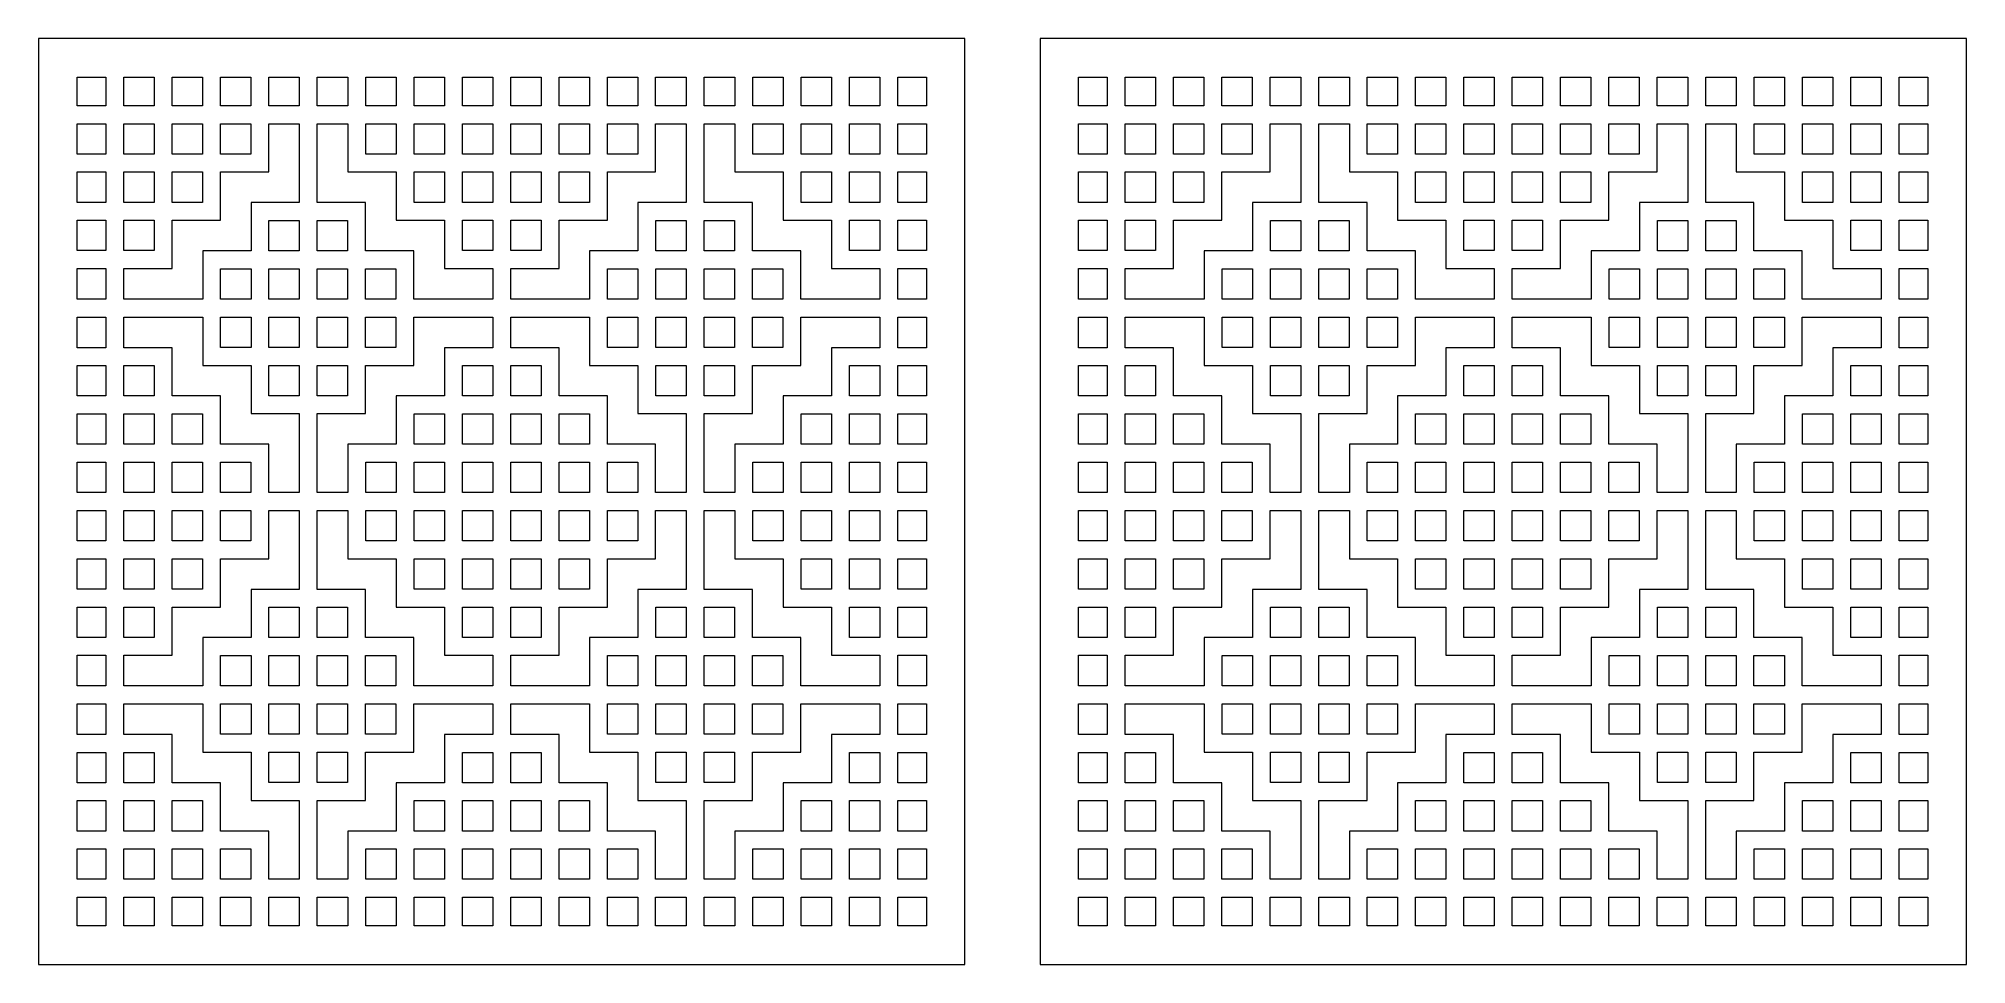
# Model space of a CAD drawing. Header units: centimetres. Extents: x -14.3 to -1.9, y 3.5 to 9.5.
import ezdxf

# ---------------------------------------------------------------- set-up
doc = ezdxf.new("R2010")
doc.units = ezdxf.units.CM
doc.header["$MEASUREMENT"] = 0
doc.layers.add('layer 1', color=7, linetype='Continuous')

msp = doc.modelspace()

# ---------------------------------------------------------------- linework, layer by layer
at = {"layer": 'layer 1', "color": 250, "lineweight": 9}
for points, knots in [([(-14.34773, 9.5), (-14.34773, 9.5), (-8.3426, 9.5), (-8.3426, 9.5), (-8.3426, 9.5), (-8.3426, 9.5), (-8.3426, 3.49487), (-8.3426, 3.49487), (-8.3426, 3.49487), (-8.3426, 3.49487), (-14.34773, 3.49487), (-14.34773, 3.49487), (-14.34773, 3.49487), (-14.34773, 3.49487), (-14.34773, 9.5), (-14.34773, 9.5)], [0, 0, 0, 0, 0.2, 0.2, 0.2, 0.2, 0.4, 0.4, 0.4, 0.4, 0.6, 0.6, 0.6, 0.6, 1, 1, 1, 1]), ([(-14.09752, 9.06394), (-14.09752, 9.06394), (-13.91166, 9.06394), (-13.91166, 9.06394), (-13.91166, 9.06394), (-13.91166, 9.06394), (-13.91166, 9.24979), (-13.91166, 9.24979), (-13.91166, 9.24979), (-13.91166, 9.24979), (-14.09752, 9.24979), (-14.09752, 9.24979), (-14.09752, 9.24979), (-14.09752, 9.24979), (-14.09752, 9.06394), (-14.09752, 9.06394)], [0, 0, 0, 0, 0.2, 0.2, 0.2, 0.2, 0.4, 0.4, 0.4, 0.4, 0.6, 0.6, 0.6, 0.6, 1, 1, 1, 1]), ([(-13.79532, 9.24979), (-13.79532, 9.24979), (-13.79532, 9.06394), (-13.79532, 9.06394), (-13.79532, 9.06394), (-13.79532, 9.06394), (-13.59853, 9.06394), (-13.59853, 9.06394), (-13.59853, 9.06394), (-13.59853, 9.06394), (-13.59853, 9.24979), (-13.59853, 9.24979), (-13.59853, 9.24979), (-13.59853, 9.24979), (-13.79532, 9.24979), (-13.79532, 9.24979)], [0, 0, 0, 0, 0.2, 0.2, 0.2, 0.2, 0.4, 0.4, 0.4, 0.4, 0.6, 0.6, 0.6, 0.6, 1, 1, 1, 1]), ([(-13.4822, 9.24979), (-13.4822, 9.24979), (-13.4822, 9.06394), (-13.4822, 9.06394), (-13.4822, 9.06394), (-13.4822, 9.06394), (-13.2854, 9.06394), (-13.2854, 9.06394), (-13.2854, 9.06394), (-13.2854, 9.06394), (-13.2854, 9.24979), (-13.2854, 9.24979), (-13.2854, 9.24979), (-13.2854, 9.24979), (-13.4822, 9.24979), (-13.4822, 9.24979)], [0, 0, 0, 0, 0.2, 0.2, 0.2, 0.2, 0.4, 0.4, 0.4, 0.4, 0.6, 0.6, 0.6, 0.6, 1, 1, 1, 1]), ([(-13.16907, 9.24979), (-13.16907, 9.24979), (-13.16907, 9.06394), (-13.16907, 9.06394), (-13.16907, 9.06394), (-13.16907, 9.06394), (-12.97227, 9.06394), (-12.97227, 9.06394), (-12.97227, 9.06394), (-12.97227, 9.06394), (-12.97227, 9.24979), (-12.97227, 9.24979), (-12.97227, 9.24979), (-12.97227, 9.24979), (-13.16907, 9.24979), (-13.16907, 9.24979)], [0, 0, 0, 0, 0.2, 0.2, 0.2, 0.2, 0.4, 0.4, 0.4, 0.4, 0.6, 0.6, 0.6, 0.6, 1, 1, 1, 1]), ([(-12.85594, 9.24979), (-12.85594, 9.24979), (-12.85594, 9.06394), (-12.85594, 9.06394), (-12.85594, 9.06394), (-12.85594, 9.06394), (-12.6575, 9.06394), (-12.6575, 9.06394), (-12.6575, 9.06394), (-12.6575, 9.06394), (-12.6575, 9.24979), (-12.6575, 9.24979), (-12.6575, 9.24979), (-12.6575, 9.24979), (-12.85594, 9.24979), (-12.85594, 9.24979)], [0, 0, 0, 0, 0.2, 0.2, 0.2, 0.2, 0.4, 0.4, 0.4, 0.4, 0.6, 0.6, 0.6, 0.6, 1, 1, 1, 1]), ([(-12.54117, 9.24979), (-12.54117, 9.24979), (-12.54117, 9.06394), (-12.54117, 9.06394), (-12.54117, 9.06394), (-12.54117, 9.06394), (-12.3427, 9.06394), (-12.3427, 9.06394), (-12.3427, 9.06394), (-12.3427, 9.06394), (-12.3427, 9.24979), (-12.3427, 9.24979), (-12.3427, 9.24979), (-12.3427, 9.24979), (-12.54117, 9.24979), (-12.54117, 9.24979)], [0, 0, 0, 0, 0.2, 0.2, 0.2, 0.2, 0.4, 0.4, 0.4, 0.4, 0.6, 0.6, 0.6, 0.6, 1, 1, 1, 1]), ([(-12.22637, 9.24979), (-12.22637, 9.24979), (-12.22637, 9.06394), (-12.22637, 9.06394), (-12.22637, 9.06394), (-12.22637, 9.06394), (-12.02957, 9.06394), (-12.02957, 9.06394), (-12.02957, 9.06394), (-12.02957, 9.06394), (-12.02957, 9.24979), (-12.02957, 9.24979), (-12.02957, 9.24979), (-12.02957, 9.24979), (-12.22637, 9.24979), (-12.22637, 9.24979)], [0, 0, 0, 0, 0.2, 0.2, 0.2, 0.2, 0.4, 0.4, 0.4, 0.4, 0.6, 0.6, 0.6, 0.6, 1, 1, 1, 1]), ([(-11.91324, 9.24979), (-11.91324, 9.24979), (-11.91324, 9.06394), (-11.91324, 9.06394), (-11.91324, 9.06394), (-11.91324, 9.06394), (-11.71644, 9.06394), (-11.71644, 9.06394), (-11.71644, 9.06394), (-11.71644, 9.06394), (-11.71644, 9.24979), (-11.71644, 9.24979), (-11.71644, 9.24979), (-11.71644, 9.24979), (-11.91324, 9.24979), (-11.91324, 9.24979)], [0, 0, 0, 0, 0.2, 0.2, 0.2, 0.2, 0.4, 0.4, 0.4, 0.4, 0.6, 0.6, 0.6, 0.6, 1, 1, 1, 1]), ([(-11.60011, 9.24979), (-11.60011, 9.24979), (-11.60011, 9.06394), (-11.60011, 9.06394), (-11.60011, 9.06394), (-11.60011, 9.06394), (-11.40333, 9.06394), (-11.40333, 9.06394), (-11.40333, 9.06394), (-11.40333, 9.06394), (-11.40333, 9.24979), (-11.40333, 9.24979), (-11.40333, 9.24979), (-11.40333, 9.24979), (-11.60011, 9.24979), (-11.60011, 9.24979)], [0, 0, 0, 0, 0.2, 0.2, 0.2, 0.2, 0.4, 0.4, 0.4, 0.4, 0.6, 0.6, 0.6, 0.6, 1, 1, 1, 1]), ([(-11.28699, 9.24979), (-11.28699, 9.24979), (-11.28699, 9.06394), (-11.28699, 9.06394), (-11.28699, 9.06394), (-11.28699, 9.06394), (-11.09019, 9.06394), (-11.09019, 9.06394), (-11.09019, 9.06394), (-11.09019, 9.06394), (-11.09019, 9.24979), (-11.09019, 9.24979), (-11.09019, 9.24979), (-11.09019, 9.24979), (-11.28699, 9.24979), (-11.28699, 9.24979)], [0, 0, 0, 0, 0.2, 0.2, 0.2, 0.2, 0.4, 0.4, 0.4, 0.4, 0.6, 0.6, 0.6, 0.6, 1, 1, 1, 1]), ([(-10.97386, 9.24979), (-10.97386, 9.24979), (-10.97386, 9.06394), (-10.97386, 9.06394), (-10.97386, 9.06394), (-10.97386, 9.06394), (-10.77706, 9.06394), (-10.77706, 9.06394), (-10.77706, 9.06394), (-10.77706, 9.06394), (-10.77706, 9.24979), (-10.77706, 9.24979), (-10.77706, 9.24979), (-10.77706, 9.24979), (-10.97386, 9.24979), (-10.97386, 9.24979)], [0, 0, 0, 0, 0.2, 0.2, 0.2, 0.2, 0.4, 0.4, 0.4, 0.4, 0.6, 0.6, 0.6, 0.6, 1, 1, 1, 1]), ([(-10.66073, 9.24979), (-10.66073, 9.24979), (-10.66073, 9.06394), (-10.66073, 9.06394), (-10.66073, 9.06394), (-10.66073, 9.06394), (-10.46393, 9.06394), (-10.46393, 9.06394), (-10.46393, 9.06394), (-10.46393, 9.06394), (-10.46393, 9.24979), (-10.46393, 9.24979), (-10.46393, 9.24979), (-10.46393, 9.24979), (-10.66073, 9.24979), (-10.66073, 9.24979)], [0, 0, 0, 0, 0.2, 0.2, 0.2, 0.2, 0.4, 0.4, 0.4, 0.4, 0.6, 0.6, 0.6, 0.6, 1, 1, 1, 1]), ([(-10.3476, 9.24979), (-10.3476, 9.24979), (-10.3476, 9.06394), (-10.3476, 9.06394), (-10.3476, 9.06394), (-10.3476, 9.06394), (-10.14916, 9.06394), (-10.14916, 9.06394), (-10.14916, 9.06394), (-10.14916, 9.06394), (-10.14916, 9.24979), (-10.14916, 9.24979), (-10.14916, 9.24979), (-10.14916, 9.24979), (-10.3476, 9.24979), (-10.3476, 9.24979)], [0, 0, 0, 0, 0.2, 0.2, 0.2, 0.2, 0.4, 0.4, 0.4, 0.4, 0.6, 0.6, 0.6, 0.6, 1, 1, 1, 1]), ([(-10.03283, 9.24979), (-10.03283, 9.24979), (-10.03283, 9.06394), (-10.03283, 9.06394), (-10.03283, 9.06394), (-10.03283, 9.06394), (-9.83436, 9.06394), (-9.83436, 9.06394), (-9.83436, 9.06394), (-9.83436, 9.06394), (-9.83436, 9.24979), (-9.83436, 9.24979), (-9.83436, 9.24979), (-9.83436, 9.24979), (-10.03283, 9.24979), (-10.03283, 9.24979)], [0, 0, 0, 0, 0.2, 0.2, 0.2, 0.2, 0.4, 0.4, 0.4, 0.4, 0.6, 0.6, 0.6, 0.6, 1, 1, 1, 1]), ([(-9.71803, 9.24979), (-9.71803, 9.24979), (-9.71803, 9.06394), (-9.71803, 9.06394), (-9.71803, 9.06394), (-9.71803, 9.06394), (-9.52123, 9.06394), (-9.52123, 9.06394), (-9.52123, 9.06394), (-9.52123, 9.06394), (-9.52123, 9.24979), (-9.52123, 9.24979), (-9.52123, 9.24979), (-9.52123, 9.24979), (-9.71803, 9.24979), (-9.71803, 9.24979)], [0, 0, 0, 0, 0.2, 0.2, 0.2, 0.2, 0.4, 0.4, 0.4, 0.4, 0.6, 0.6, 0.6, 0.6, 1, 1, 1, 1]), ([(-9.40491, 9.24979), (-9.40491, 9.24979), (-9.40491, 9.06394), (-9.40491, 9.06394), (-9.40491, 9.06394), (-9.40491, 9.06394), (-9.20811, 9.06394), (-9.20811, 9.06394), (-9.20811, 9.06394), (-9.20811, 9.06394), (-9.20811, 9.24979), (-9.20811, 9.24979), (-9.20811, 9.24979), (-9.20811, 9.24979), (-9.40491, 9.24979), (-9.40491, 9.24979)], [0, 0, 0, 0, 0.2, 0.2, 0.2, 0.2, 0.4, 0.4, 0.4, 0.4, 0.6, 0.6, 0.6, 0.6, 1, 1, 1, 1]), ([(-9.09178, 9.24979), (-9.09178, 9.24979), (-9.09178, 9.06394), (-9.09178, 9.06394), (-9.09178, 9.06394), (-9.09178, 9.06394), (-8.89499, 9.06394), (-8.89499, 9.06394), (-8.89499, 9.06394), (-8.89499, 9.06394), (-8.89499, 9.24979), (-8.89499, 9.24979), (-8.89499, 9.24979), (-8.89499, 9.24979), (-9.09178, 9.24979), (-9.09178, 9.24979)], [0, 0, 0, 0, 0.2, 0.2, 0.2, 0.2, 0.4, 0.4, 0.4, 0.4, 0.6, 0.6, 0.6, 0.6, 1, 1, 1, 1]), ([(-8.77865, 9.24979), (-8.77865, 9.24979), (-8.77865, 9.06394), (-8.77865, 9.06394), (-8.77865, 9.06394), (-8.77865, 9.06394), (-8.59281, 9.06394), (-8.59281, 9.06394), (-8.59281, 9.06394), (-8.59281, 9.06394), (-8.59281, 9.24979), (-8.59281, 9.24979), (-8.59281, 9.24979), (-8.59281, 9.24979), (-8.77865, 9.24979), (-8.77865, 9.24979)], [0, 0, 0, 0, 0.2, 0.2, 0.2, 0.2, 0.4, 0.4, 0.4, 0.4, 0.6, 0.6, 0.6, 0.6, 1, 1, 1, 1]), ([(-14.09752, 8.7508), (-14.09752, 8.7508), (-13.91166, 8.7508), (-13.91166, 8.7508), (-13.91166, 8.7508), (-13.91166, 8.7508), (-13.91166, 8.94759), (-13.91166, 8.94759), (-13.91166, 8.94759), (-13.91166, 8.94759), (-14.09752, 8.94759), (-14.09752, 8.94759), (-14.09752, 8.94759), (-14.09752, 8.94759), (-14.09752, 8.7508), (-14.09752, 8.7508)], [0, 0, 0, 0, 0.2, 0.2, 0.2, 0.2, 0.4, 0.4, 0.4, 0.4, 0.6, 0.6, 0.6, 0.6, 1, 1, 1, 1]), ([(-13.22559, 8.1229), (-13.22559, 8.1229), (-12.97062, 8.1229), (-12.97062, 8.1229), (-12.97062, 8.1229), (-12.97062, 8.1229), (-12.97062, 8.37786), (-12.97062, 8.37786), (-12.97062, 8.37786), (-12.97062, 8.37786), (-12.97062, 8.43602), (-12.97062, 8.43602), (-12.97062, 8.43602), (-12.97062, 8.43602), (-12.91246, 8.43602), (-12.91246, 8.43602), (-12.91246, 8.43602), (-12.91246, 8.43602), (-12.6575, 8.43602), (-12.6575, 8.43602), (-12.6575, 8.43602), (-12.6575, 8.43602), (-12.6575, 8.94761), (-12.6575, 8.94761), (-12.6575, 8.94761), (-12.6575, 8.94761), (-12.85594, 8.94761), (-12.85594, 8.94761), (-12.85594, 8.94761), (-12.85594, 8.94761), (-12.85594, 8.94759), (-12.85594, 8.94759), (-12.85594, 8.94759), (-12.85594, 8.94759), (-12.85594, 8.69263), (-12.85594, 8.69263), (-12.85594, 8.69263), (-12.85594, 8.69263), (-12.85594, 8.63447), (-12.85594, 8.63447), (-12.85594, 8.63447), (-12.85594, 8.63447), (-12.91411, 8.63447), (-12.91411, 8.63447), (-12.91411, 8.63447), (-12.91411, 8.63447), (-13.16907, 8.63447), (-13.16907, 8.63447), (-13.16907, 8.63447), (-13.16907, 8.63447), (-13.16907, 8.3795), (-13.16907, 8.3795), (-13.16907, 8.3795), (-13.16907, 8.3795), (-13.16907, 8.32134), (-13.16907, 8.32134), (-13.16907, 8.32134), (-13.16907, 8.32134), (-13.22723, 8.32134), (-13.22723, 8.32134), (-13.22723, 8.32134), (-13.22723, 8.32134), (-13.4822, 8.32134), (-13.4822, 8.32134), (-13.4822, 8.32134), (-13.4822, 8.32134), (-13.4822, 8.06638), (-13.4822, 8.06638), (-13.4822, 8.06638), (-13.4822, 8.06638), (-13.4822, 8.00821), (-13.4822, 8.00821), (-13.4822, 8.00821), (-13.4822, 8.00821), (-13.54036, 8.00821), (-13.54036, 8.00821), (-13.54036, 8.00821), (-13.54036, 8.00821), (-13.79532, 8.00821), (-13.79532, 8.00821), (-13.79532, 8.00821), (-13.79532, 8.00821), (-13.79533, 8.00821), (-13.79533, 8.00821), (-13.79533, 8.00821), (-13.79533, 8.00821), (-13.79533, 7.80977), (-13.79533, 7.80977), (-13.79533, 7.80977), (-13.79533, 7.80977), (-13.28375, 7.80977), (-13.28375, 7.80977), (-13.28375, 7.80977), (-13.28375, 7.80977), (-13.28375, 8.06473), (-13.28375, 8.06473), (-13.28375, 8.06473), (-13.28375, 8.06473), (-13.28375, 8.1229), (-13.28375, 8.1229), (-13.28375, 8.1229), (-13.28375, 8.1229), (-13.22559, 8.1229), (-13.22559, 8.1229)], [0, 0, 0, 0, 0.03703704, 0.03703704, 0.03703704, 0.03703704, 0.07407407, 0.07407407, 0.07407407, 0.07407407, 0.11111111, 0.11111111, 0.11111111, 0.11111111, 0.14814815, 0.14814815, 0.14814815, 0.14814815, 0.18518519, 0.18518519, 0.18518519, 0.18518519, 0.22222222, 0.22222222, 0.22222222, 0.22222222, 0.25925926, 0.25925926, 0.25925926, 0.25925926, 0.2962963, 0.2962963, 0.2962963, 0.2962963, 0.33333333, 0.33333333, 0.33333333, 0.33333333, 0.37037037, 0.37037037, 0.37037037, 0.37037037, 0.40740741, 0.40740741, 0.40740741, 0.40740741, 0.44444444, 0.44444444, 0.44444444, 0.44444444, 0.48148148, 0.48148148, 0.48148148, 0.48148148, 0.51851852, 0.51851852, 0.51851852, 0.51851852, 0.55555556, 0.55555556, 0.55555556, 0.55555556, 0.59259259, 0.59259259, 0.59259259, 0.59259259, 0.62962963, 0.62962963, 0.62962963, 0.62962963, 0.66666667, 0.66666667, 0.66666667, 0.66666667, 0.7037037, 0.7037037, 0.7037037, 0.7037037, 0.74074074, 0.74074074, 0.74074074, 0.74074074, 0.77777778, 0.77777778, 0.77777778, 0.77777778, 0.81481481, 0.81481481, 0.81481481, 0.81481481, 0.85185185, 0.85185185, 0.85185185, 0.85185185, 0.88888889, 0.88888889, 0.88888889, 0.88888889, 0.92592593, 0.92592593, 0.92592593, 0.92592593, 1, 1, 1, 1]), ([(-13.79532, 8.94759), (-13.79532, 8.94759), (-13.79532, 8.7508), (-13.79532, 8.7508), (-13.79532, 8.7508), (-13.79532, 8.7508), (-13.59853, 8.7508), (-13.59853, 8.7508), (-13.59853, 8.7508), (-13.59853, 8.7508), (-13.59853, 8.94759), (-13.59853, 8.94759), (-13.59853, 8.94759), (-13.59853, 8.94759), (-13.79532, 8.94759), (-13.79532, 8.94759)], [0, 0, 0, 0, 0.2, 0.2, 0.2, 0.2, 0.4, 0.4, 0.4, 0.4, 0.6, 0.6, 0.6, 0.6, 1, 1, 1, 1]), ([(-13.2854, 8.94759), (-13.2854, 8.94759), (-13.4822, 8.94759), (-13.4822, 8.94759), (-13.4822, 8.94759), (-13.4822, 8.94759), (-13.4822, 8.7508), (-13.4822, 8.7508), (-13.4822, 8.7508), (-13.4822, 8.7508), (-13.2854, 8.7508), (-13.2854, 8.7508), (-13.2854, 8.7508), (-13.2854, 8.7508), (-13.2854, 8.94759), (-13.2854, 8.94759)], [0, 0, 0, 0, 0.2, 0.2, 0.2, 0.2, 0.4, 0.4, 0.4, 0.4, 0.6, 0.6, 0.6, 0.6, 1, 1, 1, 1]), ([(-12.97227, 8.94759), (-12.97227, 8.94759), (-13.16907, 8.94759), (-13.16907, 8.94759), (-13.16907, 8.94759), (-13.16907, 8.94759), (-13.16907, 8.7508), (-13.16907, 8.7508), (-13.16907, 8.7508), (-13.16907, 8.7508), (-12.97227, 8.7508), (-12.97227, 8.7508), (-12.97227, 8.7508), (-12.97227, 8.7508), (-12.97227, 8.94759), (-12.97227, 8.94759)], [0, 0, 0, 0, 0.2, 0.2, 0.2, 0.2, 0.4, 0.4, 0.4, 0.4, 0.6, 0.6, 0.6, 0.6, 1, 1, 1, 1]), ([(-12.22804, 8.1229), (-12.22804, 8.1229), (-11.97308, 8.1229), (-11.97308, 8.1229), (-11.97308, 8.1229), (-11.97308, 8.1229), (-11.91491, 8.1229), (-11.91491, 8.1229), (-11.91491, 8.1229), (-11.91491, 8.1229), (-11.91491, 8.06473), (-11.91491, 8.06473), (-11.91491, 8.06473), (-11.91491, 8.06473), (-11.91491, 7.80977), (-11.91491, 7.80977), (-11.91491, 7.80977), (-11.91491, 7.80977), (-11.40333, 7.80977), (-11.40333, 7.80977), (-11.40333, 7.80977), (-11.40333, 7.80977), (-11.40333, 8.00821), (-11.40333, 8.00821), (-11.40333, 8.00821), (-11.40333, 8.00821), (-11.65828, 8.00821), (-11.65828, 8.00821), (-11.65828, 8.00821), (-11.65828, 8.00821), (-11.71644, 8.00821), (-11.71644, 8.00821), (-11.71644, 8.00821), (-11.71644, 8.00821), (-11.71644, 8.06638), (-11.71644, 8.06638), (-11.71644, 8.06638), (-11.71644, 8.06638), (-11.71644, 8.32134), (-11.71644, 8.32134), (-11.71644, 8.32134), (-11.71644, 8.32134), (-11.97141, 8.32134), (-11.97141, 8.32134), (-11.97141, 8.32134), (-11.97141, 8.32134), (-12.02957, 8.32134), (-12.02957, 8.32134), (-12.02957, 8.32134), (-12.02957, 8.32134), (-12.02957, 8.3795), (-12.02957, 8.3795), (-12.02957, 8.3795), (-12.02957, 8.3795), (-12.02957, 8.63447), (-12.02957, 8.63447), (-12.02957, 8.63447), (-12.02957, 8.63447), (-12.28453, 8.63447), (-12.28453, 8.63447), (-12.28453, 8.63447), (-12.28453, 8.63447), (-12.3427, 8.63447), (-12.3427, 8.63447), (-12.3427, 8.63447), (-12.3427, 8.63447), (-12.3427, 8.69263), (-12.3427, 8.69263), (-12.3427, 8.69263), (-12.3427, 8.69263), (-12.3427, 8.94759), (-12.3427, 8.94759), (-12.3427, 8.94759), (-12.3427, 8.94759), (-12.3427, 8.94761), (-12.3427, 8.94761), (-12.3427, 8.94761), (-12.3427, 8.94761), (-12.54117, 8.94761), (-12.54117, 8.94761), (-12.54117, 8.94761), (-12.54117, 8.94761), (-12.54117, 8.43602), (-12.54117, 8.43602), (-12.54117, 8.43602), (-12.54117, 8.43602), (-12.2862, 8.43602), (-12.2862, 8.43602), (-12.2862, 8.43602), (-12.2862, 8.43602), (-12.22804, 8.43602), (-12.22804, 8.43602), (-12.22804, 8.43602), (-12.22804, 8.43602), (-12.22804, 8.37786), (-12.22804, 8.37786), (-12.22804, 8.37786), (-12.22804, 8.37786), (-12.22804, 8.1229), (-12.22804, 8.1229)], [0, 0, 0, 0, 0.03846154, 0.03846154, 0.03846154, 0.03846154, 0.07692308, 0.07692308, 0.07692308, 0.07692308, 0.11538462, 0.11538462, 0.11538462, 0.11538462, 0.15384615, 0.15384615, 0.15384615, 0.15384615, 0.19230769, 0.19230769, 0.19230769, 0.19230769, 0.23076923, 0.23076923, 0.23076923, 0.23076923, 0.26923077, 0.26923077, 0.26923077, 0.26923077, 0.30769231, 0.30769231, 0.30769231, 0.30769231, 0.34615385, 0.34615385, 0.34615385, 0.34615385, 0.38461538, 0.38461538, 0.38461538, 0.38461538, 0.42307692, 0.42307692, 0.42307692, 0.42307692, 0.46153846, 0.46153846, 0.46153846, 0.46153846, 0.5, 0.5, 0.5, 0.5, 0.53846154, 0.53846154, 0.53846154, 0.53846154, 0.57692308, 0.57692308, 0.57692308, 0.57692308, 0.61538462, 0.61538462, 0.61538462, 0.61538462, 0.65384615, 0.65384615, 0.65384615, 0.65384615, 0.69230769, 0.69230769, 0.69230769, 0.69230769, 0.73076923, 0.73076923, 0.73076923, 0.73076923, 0.76923077, 0.76923077, 0.76923077, 0.76923077, 0.80769231, 0.80769231, 0.80769231, 0.80769231, 0.84615385, 0.84615385, 0.84615385, 0.84615385, 0.88461538, 0.88461538, 0.88461538, 0.88461538, 0.92307692, 0.92307692, 0.92307692, 0.92307692, 1, 1, 1, 1]), ([(-12.02957, 8.94759), (-12.02957, 8.94759), (-12.22637, 8.94759), (-12.22637, 8.94759), (-12.22637, 8.94759), (-12.22637, 8.94759), (-12.22637, 8.7508), (-12.22637, 8.7508), (-12.22637, 8.7508), (-12.22637, 8.7508), (-12.02957, 8.7508), (-12.02957, 8.7508), (-12.02957, 8.7508), (-12.02957, 8.7508), (-12.02957, 8.94759), (-12.02957, 8.94759)], [0, 0, 0, 0, 0.2, 0.2, 0.2, 0.2, 0.4, 0.4, 0.4, 0.4, 0.6, 0.6, 0.6, 0.6, 1, 1, 1, 1]), ([(-11.71644, 8.94759), (-11.71644, 8.94759), (-11.91324, 8.94759), (-11.91324, 8.94759), (-11.91324, 8.94759), (-11.91324, 8.94759), (-11.91324, 8.7508), (-11.91324, 8.7508), (-11.91324, 8.7508), (-11.91324, 8.7508), (-11.71644, 8.7508), (-11.71644, 8.7508), (-11.71644, 8.7508), (-11.71644, 8.7508), (-11.71644, 8.94759), (-11.71644, 8.94759)], [0, 0, 0, 0, 0.2, 0.2, 0.2, 0.2, 0.4, 0.4, 0.4, 0.4, 0.6, 0.6, 0.6, 0.6, 1, 1, 1, 1]), ([(-11.40333, 8.7508), (-11.40333, 8.7508), (-11.40333, 8.94759), (-11.40333, 8.94759), (-11.40333, 8.94759), (-11.40333, 8.94759), (-11.60011, 8.94759), (-11.60011, 8.94759), (-11.60011, 8.94759), (-11.60011, 8.94759), (-11.60011, 8.7508), (-11.60011, 8.7508), (-11.60011, 8.7508), (-11.60011, 8.7508), (-11.40333, 8.7508), (-11.40333, 8.7508)], [0, 0, 0, 0, 0.2, 0.2, 0.2, 0.2, 0.4, 0.4, 0.4, 0.4, 0.6, 0.6, 0.6, 0.6, 1, 1, 1, 1]), ([(-10.71725, 8.1229), (-10.71725, 8.1229), (-10.46229, 8.1229), (-10.46229, 8.1229), (-10.46229, 8.1229), (-10.46229, 8.1229), (-10.46229, 8.37786), (-10.46229, 8.37786), (-10.46229, 8.37786), (-10.46229, 8.37786), (-10.46229, 8.43602), (-10.46229, 8.43602), (-10.46229, 8.43602), (-10.46229, 8.43602), (-10.40412, 8.43602), (-10.40412, 8.43602), (-10.40412, 8.43602), (-10.40412, 8.43602), (-10.14916, 8.43602), (-10.14916, 8.43602), (-10.14916, 8.43602), (-10.14916, 8.43602), (-10.14916, 8.94761), (-10.14916, 8.94761), (-10.14916, 8.94761), (-10.14916, 8.94761), (-10.3476, 8.94761), (-10.3476, 8.94761), (-10.3476, 8.94761), (-10.3476, 8.94761), (-10.3476, 8.94759), (-10.3476, 8.94759), (-10.3476, 8.94759), (-10.3476, 8.94759), (-10.3476, 8.69263), (-10.3476, 8.69263), (-10.3476, 8.69263), (-10.3476, 8.69263), (-10.3476, 8.63447), (-10.3476, 8.63447), (-10.3476, 8.63447), (-10.3476, 8.63447), (-10.40577, 8.63447), (-10.40577, 8.63447), (-10.40577, 8.63447), (-10.40577, 8.63447), (-10.66073, 8.63447), (-10.66073, 8.63447), (-10.66073, 8.63447), (-10.66073, 8.63447), (-10.66073, 8.3795), (-10.66073, 8.3795), (-10.66073, 8.3795), (-10.66073, 8.3795), (-10.66073, 8.32134), (-10.66073, 8.32134), (-10.66073, 8.32134), (-10.66073, 8.32134), (-10.7189, 8.32134), (-10.7189, 8.32134), (-10.7189, 8.32134), (-10.7189, 8.32134), (-10.97386, 8.32134), (-10.97386, 8.32134), (-10.97386, 8.32134), (-10.97386, 8.32134), (-10.97386, 8.06638), (-10.97386, 8.06638), (-10.97386, 8.06638), (-10.97386, 8.06638), (-10.97386, 8.00821), (-10.97386, 8.00821), (-10.97386, 8.00821), (-10.97386, 8.00821), (-11.03202, 8.00821), (-11.03202, 8.00821), (-11.03202, 8.00821), (-11.03202, 8.00821), (-11.28699, 8.00821), (-11.28699, 8.00821), (-11.28699, 8.00821), (-11.28699, 8.00821), (-11.287, 8.00821), (-11.287, 8.00821), (-11.287, 8.00821), (-11.287, 8.00821), (-11.287, 7.80977), (-11.287, 7.80977), (-11.287, 7.80977), (-11.287, 7.80977), (-10.77542, 7.80977), (-10.77542, 7.80977), (-10.77542, 7.80977), (-10.77542, 7.80977), (-10.77542, 8.06473), (-10.77542, 8.06473), (-10.77542, 8.06473), (-10.77542, 8.06473), (-10.77542, 8.1229), (-10.77542, 8.1229), (-10.77542, 8.1229), (-10.77542, 8.1229), (-10.71725, 8.1229), (-10.71725, 8.1229)], [0, 0, 0, 0, 0.03703704, 0.03703704, 0.03703704, 0.03703704, 0.07407407, 0.07407407, 0.07407407, 0.07407407, 0.11111111, 0.11111111, 0.11111111, 0.11111111, 0.14814815, 0.14814815, 0.14814815, 0.14814815, 0.18518519, 0.18518519, 0.18518519, 0.18518519, 0.22222222, 0.22222222, 0.22222222, 0.22222222, 0.25925926, 0.25925926, 0.25925926, 0.25925926, 0.2962963, 0.2962963, 0.2962963, 0.2962963, 0.33333333, 0.33333333, 0.33333333, 0.33333333, 0.37037037, 0.37037037, 0.37037037, 0.37037037, 0.40740741, 0.40740741, 0.40740741, 0.40740741, 0.44444444, 0.44444444, 0.44444444, 0.44444444, 0.48148148, 0.48148148, 0.48148148, 0.48148148, 0.51851852, 0.51851852, 0.51851852, 0.51851852, 0.55555556, 0.55555556, 0.55555556, 0.55555556, 0.59259259, 0.59259259, 0.59259259, 0.59259259, 0.62962963, 0.62962963, 0.62962963, 0.62962963, 0.66666667, 0.66666667, 0.66666667, 0.66666667, 0.7037037, 0.7037037, 0.7037037, 0.7037037, 0.74074074, 0.74074074, 0.74074074, 0.74074074, 0.77777778, 0.77777778, 0.77777778, 0.77777778, 0.81481481, 0.81481481, 0.81481481, 0.81481481, 0.85185185, 0.85185185, 0.85185185, 0.85185185, 0.88888889, 0.88888889, 0.88888889, 0.88888889, 0.92592593, 0.92592593, 0.92592593, 0.92592593, 1, 1, 1, 1]), ([(-11.28699, 8.94759), (-11.28699, 8.94759), (-11.28699, 8.7508), (-11.28699, 8.7508), (-11.28699, 8.7508), (-11.28699, 8.7508), (-11.09019, 8.7508), (-11.09019, 8.7508), (-11.09019, 8.7508), (-11.09019, 8.7508), (-11.09019, 8.94759), (-11.09019, 8.94759), (-11.09019, 8.94759), (-11.09019, 8.94759), (-11.28699, 8.94759), (-11.28699, 8.94759)], [0, 0, 0, 0, 0.2, 0.2, 0.2, 0.2, 0.4, 0.4, 0.4, 0.4, 0.6, 0.6, 0.6, 0.6, 1, 1, 1, 1]), ([(-10.77706, 8.94759), (-10.77706, 8.94759), (-10.97386, 8.94759), (-10.97386, 8.94759), (-10.97386, 8.94759), (-10.97386, 8.94759), (-10.97386, 8.7508), (-10.97386, 8.7508), (-10.97386, 8.7508), (-10.97386, 8.7508), (-10.77706, 8.7508), (-10.77706, 8.7508), (-10.77706, 8.7508), (-10.77706, 8.7508), (-10.77706, 8.94759), (-10.77706, 8.94759)], [0, 0, 0, 0, 0.2, 0.2, 0.2, 0.2, 0.4, 0.4, 0.4, 0.4, 0.6, 0.6, 0.6, 0.6, 1, 1, 1, 1]), ([(-10.46393, 8.94759), (-10.46393, 8.94759), (-10.66073, 8.94759), (-10.66073, 8.94759), (-10.66073, 8.94759), (-10.66073, 8.94759), (-10.66073, 8.7508), (-10.66073, 8.7508), (-10.66073, 8.7508), (-10.66073, 8.7508), (-10.46393, 8.7508), (-10.46393, 8.7508), (-10.46393, 8.7508), (-10.46393, 8.7508), (-10.46393, 8.94759), (-10.46393, 8.94759)], [0, 0, 0, 0, 0.2, 0.2, 0.2, 0.2, 0.4, 0.4, 0.4, 0.4, 0.6, 0.6, 0.6, 0.6, 1, 1, 1, 1]), ([(-9.7197, 8.1229), (-9.7197, 8.1229), (-9.46474, 8.1229), (-9.46474, 8.1229), (-9.46474, 8.1229), (-9.46474, 8.1229), (-9.40657, 8.1229), (-9.40657, 8.1229), (-9.40657, 8.1229), (-9.40657, 8.1229), (-9.40657, 8.06473), (-9.40657, 8.06473), (-9.40657, 8.06473), (-9.40657, 8.06473), (-9.40657, 7.80977), (-9.40657, 7.80977), (-9.40657, 7.80977), (-9.40657, 7.80977), (-8.89499, 7.80977), (-8.89499, 7.80977), (-8.89499, 7.80977), (-8.89499, 7.80977), (-8.89499, 8.00821), (-8.89499, 8.00821), (-8.89499, 8.00821), (-8.89499, 8.00821), (-9.14994, 8.00821), (-9.14994, 8.00821), (-9.14994, 8.00821), (-9.14994, 8.00821), (-9.20811, 8.00821), (-9.20811, 8.00821), (-9.20811, 8.00821), (-9.20811, 8.00821), (-9.20811, 8.06638), (-9.20811, 8.06638), (-9.20811, 8.06638), (-9.20811, 8.06638), (-9.20811, 8.32134), (-9.20811, 8.32134), (-9.20811, 8.32134), (-9.20811, 8.32134), (-9.46307, 8.32134), (-9.46307, 8.32134), (-9.46307, 8.32134), (-9.46307, 8.32134), (-9.52123, 8.32134), (-9.52123, 8.32134), (-9.52123, 8.32134), (-9.52123, 8.32134), (-9.52123, 8.3795), (-9.52123, 8.3795), (-9.52123, 8.3795), (-9.52123, 8.3795), (-9.52123, 8.63447), (-9.52123, 8.63447), (-9.52123, 8.63447), (-9.52123, 8.63447), (-9.7762, 8.63447), (-9.7762, 8.63447), (-9.7762, 8.63447), (-9.7762, 8.63447), (-9.83436, 8.63447), (-9.83436, 8.63447), (-9.83436, 8.63447), (-9.83436, 8.63447), (-9.83436, 8.69263), (-9.83436, 8.69263), (-9.83436, 8.69263), (-9.83436, 8.69263), (-9.83436, 8.94759), (-9.83436, 8.94759), (-9.83436, 8.94759), (-9.83436, 8.94759), (-9.83436, 8.94761), (-9.83436, 8.94761), (-9.83436, 8.94761), (-9.83436, 8.94761), (-10.03283, 8.94761), (-10.03283, 8.94761), (-10.03283, 8.94761), (-10.03283, 8.94761), (-10.03283, 8.43602), (-10.03283, 8.43602), (-10.03283, 8.43602), (-10.03283, 8.43602), (-9.77787, 8.43602), (-9.77787, 8.43602), (-9.77787, 8.43602), (-9.77787, 8.43602), (-9.7197, 8.43602), (-9.7197, 8.43602), (-9.7197, 8.43602), (-9.7197, 8.43602), (-9.7197, 8.37786), (-9.7197, 8.37786), (-9.7197, 8.37786), (-9.7197, 8.37786), (-9.7197, 8.1229), (-9.7197, 8.1229)], [0, 0, 0, 0, 0.03846154, 0.03846154, 0.03846154, 0.03846154, 0.07692308, 0.07692308, 0.07692308, 0.07692308, 0.11538462, 0.11538462, 0.11538462, 0.11538462, 0.15384615, 0.15384615, 0.15384615, 0.15384615, 0.19230769, 0.19230769, 0.19230769, 0.19230769, 0.23076923, 0.23076923, 0.23076923, 0.23076923, 0.26923077, 0.26923077, 0.26923077, 0.26923077, 0.30769231, 0.30769231, 0.30769231, 0.30769231, 0.34615385, 0.34615385, 0.34615385, 0.34615385, 0.38461538, 0.38461538, 0.38461538, 0.38461538, 0.42307692, 0.42307692, 0.42307692, 0.42307692, 0.46153846, 0.46153846, 0.46153846, 0.46153846, 0.5, 0.5, 0.5, 0.5, 0.53846154, 0.53846154, 0.53846154, 0.53846154, 0.57692308, 0.57692308, 0.57692308, 0.57692308, 0.61538462, 0.61538462, 0.61538462, 0.61538462, 0.65384615, 0.65384615, 0.65384615, 0.65384615, 0.69230769, 0.69230769, 0.69230769, 0.69230769, 0.73076923, 0.73076923, 0.73076923, 0.73076923, 0.76923077, 0.76923077, 0.76923077, 0.76923077, 0.80769231, 0.80769231, 0.80769231, 0.80769231, 0.84615385, 0.84615385, 0.84615385, 0.84615385, 0.88461538, 0.88461538, 0.88461538, 0.88461538, 0.92307692, 0.92307692, 0.92307692, 0.92307692, 1, 1, 1, 1]), ([(-9.52123, 8.94759), (-9.52123, 8.94759), (-9.71803, 8.94759), (-9.71803, 8.94759), (-9.71803, 8.94759), (-9.71803, 8.94759), (-9.71803, 8.7508), (-9.71803, 8.7508), (-9.71803, 8.7508), (-9.71803, 8.7508), (-9.52123, 8.7508), (-9.52123, 8.7508), (-9.52123, 8.7508), (-9.52123, 8.7508), (-9.52123, 8.94759), (-9.52123, 8.94759)], [0, 0, 0, 0, 0.2, 0.2, 0.2, 0.2, 0.4, 0.4, 0.4, 0.4, 0.6, 0.6, 0.6, 0.6, 1, 1, 1, 1]), ([(-9.20811, 8.94759), (-9.20811, 8.94759), (-9.40491, 8.94759), (-9.40491, 8.94759), (-9.40491, 8.94759), (-9.40491, 8.94759), (-9.40491, 8.7508), (-9.40491, 8.7508), (-9.40491, 8.7508), (-9.40491, 8.7508), (-9.20811, 8.7508), (-9.20811, 8.7508), (-9.20811, 8.7508), (-9.20811, 8.7508), (-9.20811, 8.94759), (-9.20811, 8.94759)], [0, 0, 0, 0, 0.2, 0.2, 0.2, 0.2, 0.4, 0.4, 0.4, 0.4, 0.6, 0.6, 0.6, 0.6, 1, 1, 1, 1]), ([(-8.89499, 8.7508), (-8.89499, 8.7508), (-8.89499, 8.94759), (-8.89499, 8.94759), (-8.89499, 8.94759), (-8.89499, 8.94759), (-9.09178, 8.94759), (-9.09178, 8.94759), (-9.09178, 8.94759), (-9.09178, 8.94759), (-9.09178, 8.7508), (-9.09178, 8.7508), (-9.09178, 8.7508), (-9.09178, 8.7508), (-8.89499, 8.7508), (-8.89499, 8.7508)], [0, 0, 0, 0, 0.2, 0.2, 0.2, 0.2, 0.4, 0.4, 0.4, 0.4, 0.6, 0.6, 0.6, 0.6, 1, 1, 1, 1]), ([(-8.59281, 8.94759), (-8.59281, 8.94759), (-8.77865, 8.94759), (-8.77865, 8.94759), (-8.77865, 8.94759), (-8.77865, 8.94759), (-8.77865, 8.7508), (-8.77865, 8.7508), (-8.77865, 8.7508), (-8.77865, 8.7508), (-8.59281, 8.7508), (-8.59281, 8.7508), (-8.59281, 8.7508), (-8.59281, 8.7508), (-8.59281, 8.94759), (-8.59281, 8.94759)], [0, 0, 0, 0, 0.2, 0.2, 0.2, 0.2, 0.4, 0.4, 0.4, 0.4, 0.6, 0.6, 0.6, 0.6, 1, 1, 1, 1]), ([(-14.09752, 8.43767), (-14.09752, 8.43767), (-13.91166, 8.43767), (-13.91166, 8.43767), (-13.91166, 8.43767), (-13.91166, 8.43767), (-13.91166, 8.63447), (-13.91166, 8.63447), (-13.91166, 8.63447), (-13.91166, 8.63447), (-14.09752, 8.63447), (-14.09752, 8.63447), (-14.09752, 8.63447), (-14.09752, 8.63447), (-14.09752, 8.43767), (-14.09752, 8.43767)], [0, 0, 0, 0, 0.2, 0.2, 0.2, 0.2, 0.4, 0.4, 0.4, 0.4, 0.6, 0.6, 0.6, 0.6, 1, 1, 1, 1]), ([(-13.79532, 8.63447), (-13.79532, 8.63447), (-13.79532, 8.43767), (-13.79532, 8.43767), (-13.79532, 8.43767), (-13.79532, 8.43767), (-13.59853, 8.43767), (-13.59853, 8.43767), (-13.59853, 8.43767), (-13.59853, 8.43767), (-13.59853, 8.63447), (-13.59853, 8.63447), (-13.59853, 8.63447), (-13.59853, 8.63447), (-13.79532, 8.63447), (-13.79532, 8.63447)], [0, 0, 0, 0, 0.2, 0.2, 0.2, 0.2, 0.4, 0.4, 0.4, 0.4, 0.6, 0.6, 0.6, 0.6, 1, 1, 1, 1]), ([(-13.4822, 8.63447), (-13.4822, 8.63447), (-13.4822, 8.63447), (-13.4822, 8.63447), (-13.4822, 8.63447), (-13.4822, 8.63447), (-13.4822, 8.43767), (-13.4822, 8.43767), (-13.4822, 8.43767), (-13.4822, 8.43767), (-13.2854, 8.43767), (-13.2854, 8.43767), (-13.2854, 8.43767), (-13.2854, 8.43767), (-13.2854, 8.63447), (-13.2854, 8.63447), (-13.2854, 8.63447), (-13.2854, 8.63447), (-13.4822, 8.63447), (-13.4822, 8.63447)], [0, 0, 0, 0, 0.16666667, 0.16666667, 0.16666667, 0.16666667, 0.33333333, 0.33333333, 0.33333333, 0.33333333, 0.5, 0.5, 0.5, 0.5, 0.66666667, 0.66666667, 0.66666667, 0.66666667, 1, 1, 1, 1]), ([(-11.71644, 8.43767), (-11.71644, 8.43767), (-11.71644, 8.63447), (-11.71644, 8.63447), (-11.71644, 8.63447), (-11.71644, 8.63447), (-11.91324, 8.63447), (-11.91324, 8.63447), (-11.91324, 8.63447), (-11.91324, 8.63447), (-11.91324, 8.43767), (-11.91324, 8.43767), (-11.91324, 8.43767), (-11.91324, 8.43767), (-11.71644, 8.43767), (-11.71644, 8.43767)], [0, 0, 0, 0, 0.2, 0.2, 0.2, 0.2, 0.4, 0.4, 0.4, 0.4, 0.6, 0.6, 0.6, 0.6, 1, 1, 1, 1]), ([(-11.40333, 8.43767), (-11.40333, 8.43767), (-11.40333, 8.63447), (-11.40333, 8.63447), (-11.40333, 8.63447), (-11.40333, 8.63447), (-11.60011, 8.63447), (-11.60011, 8.63447), (-11.60011, 8.63447), (-11.60011, 8.63447), (-11.60011, 8.43767), (-11.60011, 8.43767), (-11.60011, 8.43767), (-11.60011, 8.43767), (-11.40333, 8.43767), (-11.40333, 8.43767)], [0, 0, 0, 0, 0.2, 0.2, 0.2, 0.2, 0.4, 0.4, 0.4, 0.4, 0.6, 0.6, 0.6, 0.6, 1, 1, 1, 1]), ([(-11.28699, 8.63447), (-11.28699, 8.63447), (-11.28699, 8.43767), (-11.28699, 8.43767), (-11.28699, 8.43767), (-11.28699, 8.43767), (-11.09019, 8.43767), (-11.09019, 8.43767), (-11.09019, 8.43767), (-11.09019, 8.43767), (-11.09019, 8.63447), (-11.09019, 8.63447), (-11.09019, 8.63447), (-11.09019, 8.63447), (-11.28699, 8.63447), (-11.28699, 8.63447)], [0, 0, 0, 0, 0.2, 0.2, 0.2, 0.2, 0.4, 0.4, 0.4, 0.4, 0.6, 0.6, 0.6, 0.6, 1, 1, 1, 1]), ([(-10.97386, 8.63447), (-10.97386, 8.63447), (-10.97386, 8.43767), (-10.97386, 8.43767), (-10.97386, 8.43767), (-10.97386, 8.43767), (-10.77706, 8.43767), (-10.77706, 8.43767), (-10.77706, 8.43767), (-10.77706, 8.43767), (-10.77706, 8.63447), (-10.77706, 8.63447), (-10.77706, 8.63447), (-10.77706, 8.63447), (-10.97386, 8.63447), (-10.97386, 8.63447)], [0, 0, 0, 0, 0.2, 0.2, 0.2, 0.2, 0.4, 0.4, 0.4, 0.4, 0.6, 0.6, 0.6, 0.6, 1, 1, 1, 1]), ([(-9.20811, 8.43767), (-9.20811, 8.43767), (-9.20811, 8.63447), (-9.20811, 8.63447), (-9.20811, 8.63447), (-9.20811, 8.63447), (-9.40491, 8.63447), (-9.40491, 8.63447), (-9.40491, 8.63447), (-9.40491, 8.63447), (-9.40491, 8.43767), (-9.40491, 8.43767), (-9.40491, 8.43767), (-9.40491, 8.43767), (-9.20811, 8.43767), (-9.20811, 8.43767)], [0, 0, 0, 0, 0.2, 0.2, 0.2, 0.2, 0.4, 0.4, 0.4, 0.4, 0.6, 0.6, 0.6, 0.6, 1, 1, 1, 1]), ([(-8.89499, 8.43767), (-8.89499, 8.43767), (-8.89499, 8.63447), (-8.89499, 8.63447), (-8.89499, 8.63447), (-8.89499, 8.63447), (-9.09178, 8.63447), (-9.09178, 8.63447), (-9.09178, 8.63447), (-9.09178, 8.63447), (-9.09178, 8.43767), (-9.09178, 8.43767), (-9.09178, 8.43767), (-9.09178, 8.43767), (-8.89499, 8.43767), (-8.89499, 8.43767)], [0, 0, 0, 0, 0.2, 0.2, 0.2, 0.2, 0.4, 0.4, 0.4, 0.4, 0.6, 0.6, 0.6, 0.6, 1, 1, 1, 1]), ([(-8.59281, 8.63447), (-8.59281, 8.63447), (-8.77865, 8.63447), (-8.77865, 8.63447), (-8.77865, 8.63447), (-8.77865, 8.63447), (-8.77865, 8.43767), (-8.77865, 8.43767), (-8.77865, 8.43767), (-8.77865, 8.43767), (-8.59281, 8.43767), (-8.59281, 8.43767), (-8.59281, 8.43767), (-8.59281, 8.43767), (-8.59281, 8.63447), (-8.59281, 8.63447)], [0, 0, 0, 0, 0.2, 0.2, 0.2, 0.2, 0.4, 0.4, 0.4, 0.4, 0.6, 0.6, 0.6, 0.6, 1, 1, 1, 1]), ([(-14.09752, 8.12454), (-14.09752, 8.12454), (-13.91166, 8.12454), (-13.91166, 8.12454), (-13.91166, 8.12454), (-13.91166, 8.12454), (-13.91166, 8.32134), (-13.91166, 8.32134), (-13.91166, 8.32134), (-13.91166, 8.32134), (-14.09752, 8.32134), (-14.09752, 8.32134), (-14.09752, 8.32134), (-14.09752, 8.32134), (-14.09752, 8.12454), (-14.09752, 8.12454)], [0, 0, 0, 0, 0.2, 0.2, 0.2, 0.2, 0.4, 0.4, 0.4, 0.4, 0.6, 0.6, 0.6, 0.6, 1, 1, 1, 1]), ([(-13.79532, 8.32134), (-13.79532, 8.32134), (-13.79532, 8.12454), (-13.79532, 8.12454), (-13.79532, 8.12454), (-13.79532, 8.12454), (-13.59853, 8.12454), (-13.59853, 8.12454), (-13.59853, 8.12454), (-13.59853, 8.12454), (-13.59853, 8.32134), (-13.59853, 8.32134), (-13.59853, 8.32134), (-13.59853, 8.32134), (-13.79532, 8.32134), (-13.79532, 8.32134)], [0, 0, 0, 0, 0.2, 0.2, 0.2, 0.2, 0.4, 0.4, 0.4, 0.4, 0.6, 0.6, 0.6, 0.6, 1, 1, 1, 1]), ([(-12.85429, 8.1229), (-12.85429, 8.1229), (-12.6575, 8.1229), (-12.6575, 8.1229), (-12.6575, 8.1229), (-12.6575, 8.1229), (-12.6575, 8.31969), (-12.6575, 8.31969), (-12.6575, 8.31969), (-12.6575, 8.31969), (-12.85429, 8.31969), (-12.85429, 8.31969), (-12.85429, 8.31969), (-12.85429, 8.31969), (-12.85429, 8.1229), (-12.85429, 8.1229)], [0, 0, 0, 0, 0.2, 0.2, 0.2, 0.2, 0.4, 0.4, 0.4, 0.4, 0.6, 0.6, 0.6, 0.6, 1, 1, 1, 1]), ([(-12.54117, 8.1229), (-12.54117, 8.1229), (-12.34437, 8.1229), (-12.34437, 8.1229), (-12.34437, 8.1229), (-12.34437, 8.1229), (-12.34437, 8.31969), (-12.34437, 8.31969), (-12.34437, 8.31969), (-12.34437, 8.31969), (-12.54117, 8.31969), (-12.54117, 8.31969), (-12.54117, 8.31969), (-12.54117, 8.31969), (-12.54117, 8.1229), (-12.54117, 8.1229)], [0, 0, 0, 0, 0.2, 0.2, 0.2, 0.2, 0.4, 0.4, 0.4, 0.4, 0.6, 0.6, 0.6, 0.6, 1, 1, 1, 1]), ([(-11.40333, 8.12454), (-11.40333, 8.12454), (-11.40333, 8.32134), (-11.40333, 8.32134), (-11.40333, 8.32134), (-11.40333, 8.32134), (-11.60011, 8.32134), (-11.60011, 8.32134), (-11.60011, 8.32134), (-11.60011, 8.32134), (-11.60011, 8.12454), (-11.60011, 8.12454), (-11.60011, 8.12454), (-11.60011, 8.12454), (-11.40333, 8.12454), (-11.40333, 8.12454)], [0, 0, 0, 0, 0.2, 0.2, 0.2, 0.2, 0.4, 0.4, 0.4, 0.4, 0.6, 0.6, 0.6, 0.6, 1, 1, 1, 1]), ([(-11.28699, 8.32134), (-11.28699, 8.32134), (-11.28699, 8.12454), (-11.28699, 8.12454), (-11.28699, 8.12454), (-11.28699, 8.12454), (-11.09019, 8.12454), (-11.09019, 8.12454), (-11.09019, 8.12454), (-11.09019, 8.12454), (-11.09019, 8.32134), (-11.09019, 8.32134), (-11.09019, 8.32134), (-11.09019, 8.32134), (-11.28699, 8.32134), (-11.28699, 8.32134)], [0, 0, 0, 0, 0.2, 0.2, 0.2, 0.2, 0.4, 0.4, 0.4, 0.4, 0.6, 0.6, 0.6, 0.6, 1, 1, 1, 1]), ([(-10.34596, 8.1229), (-10.34596, 8.1229), (-10.14916, 8.1229), (-10.14916, 8.1229), (-10.14916, 8.1229), (-10.14916, 8.1229), (-10.14916, 8.31969), (-10.14916, 8.31969), (-10.14916, 8.31969), (-10.14916, 8.31969), (-10.34596, 8.31969), (-10.34596, 8.31969), (-10.34596, 8.31969), (-10.34596, 8.31969), (-10.34596, 8.1229), (-10.34596, 8.1229)], [0, 0, 0, 0, 0.2, 0.2, 0.2, 0.2, 0.4, 0.4, 0.4, 0.4, 0.6, 0.6, 0.6, 0.6, 1, 1, 1, 1]), ([(-10.03283, 8.1229), (-10.03283, 8.1229), (-9.83603, 8.1229), (-9.83603, 8.1229), (-9.83603, 8.1229), (-9.83603, 8.1229), (-9.83603, 8.1229), (-9.83603, 8.1229), (-9.83603, 8.1229), (-9.83603, 8.1229), (-9.83603, 8.31969), (-9.83603, 8.31969), (-9.83603, 8.31969), (-9.83603, 8.31969), (-10.03283, 8.31969), (-10.03283, 8.31969), (-10.03283, 8.31969), (-10.03283, 8.31969), (-10.03283, 8.1229), (-10.03283, 8.1229)], [0, 0, 0, 0, 0.16666667, 0.16666667, 0.16666667, 0.16666667, 0.33333333, 0.33333333, 0.33333333, 0.33333333, 0.5, 0.5, 0.5, 0.5, 0.66666667, 0.66666667, 0.66666667, 0.66666667, 1, 1, 1, 1]), ([(-8.89499, 8.12454), (-8.89499, 8.12454), (-8.89499, 8.32134), (-8.89499, 8.32134), (-8.89499, 8.32134), (-8.89499, 8.32134), (-9.09178, 8.32134), (-9.09178, 8.32134), (-9.09178, 8.32134), (-9.09178, 8.32134), (-9.09178, 8.12454), (-9.09178, 8.12454), (-9.09178, 8.12454), (-9.09178, 8.12454), (-8.89499, 8.12454), (-8.89499, 8.12454)], [0, 0, 0, 0, 0.2, 0.2, 0.2, 0.2, 0.4, 0.4, 0.4, 0.4, 0.6, 0.6, 0.6, 0.6, 1, 1, 1, 1]), ([(-8.59281, 8.32134), (-8.59281, 8.32134), (-8.77865, 8.32134), (-8.77865, 8.32134), (-8.77865, 8.32134), (-8.77865, 8.32134), (-8.77865, 8.12454), (-8.77865, 8.12454), (-8.77865, 8.12454), (-8.77865, 8.12454), (-8.59281, 8.12454), (-8.59281, 8.12454), (-8.59281, 8.12454), (-8.59281, 8.12454), (-8.59281, 8.32134), (-8.59281, 8.32134)], [0, 0, 0, 0, 0.2, 0.2, 0.2, 0.2, 0.4, 0.4, 0.4, 0.4, 0.6, 0.6, 0.6, 0.6, 1, 1, 1, 1]), ([(-14.09752, 7.80977), (-14.09752, 7.80977), (-13.91166, 7.80977), (-13.91166, 7.80977), (-13.91166, 7.80977), (-13.91166, 7.80977), (-13.91166, 8.00821), (-13.91166, 8.00821), (-13.91166, 8.00821), (-13.91166, 8.00821), (-14.09752, 8.00821), (-14.09752, 8.00821), (-14.09752, 8.00821), (-14.09752, 8.00821), (-14.09752, 7.80977), (-14.09752, 7.80977)], [0, 0, 0, 0, 0.2, 0.2, 0.2, 0.2, 0.4, 0.4, 0.4, 0.4, 0.6, 0.6, 0.6, 0.6, 1, 1, 1, 1]), ([(-12.97062, 7.80977), (-12.97062, 7.80977), (-12.97062, 8.00657), (-12.97062, 8.00657), (-12.97062, 8.00657), (-12.97062, 8.00657), (-13.16742, 8.00657), (-13.16742, 8.00657), (-13.16742, 8.00657), (-13.16742, 8.00657), (-13.16742, 7.80977), (-13.16742, 7.80977), (-13.16742, 7.80977), (-13.16742, 7.80977), (-12.97062, 7.80977), (-12.97062, 7.80977)], [0, 0, 0, 0, 0.2, 0.2, 0.2, 0.2, 0.4, 0.4, 0.4, 0.4, 0.6, 0.6, 0.6, 0.6, 1, 1, 1, 1]), ([(-12.65754, 7.80977), (-12.65754, 7.8753), (-12.6575, 7.94097), (-12.6575, 8.00657), (-12.6575, 8.00657), (-12.6575, 8.00657), (-12.85429, 8.00657), (-12.85429, 8.00657), (-12.85429, 8.00657), (-12.85429, 8.00657), (-12.85429, 7.80977), (-12.85429, 7.80977), (-12.85429, 7.80977), (-12.85429, 7.80977), (-12.65754, 7.80977), (-12.65754, 7.80977)], [0, 0, 0, 0, 0.2, 0.2, 0.2, 0.2, 0.4, 0.4, 0.4, 0.4, 0.6, 0.6, 0.6, 0.6, 1, 1, 1, 1]), ([(-12.54117, 7.80977), (-12.54117, 7.80977), (-12.34437, 7.80977), (-12.34437, 7.80977), (-12.34437, 7.80977), (-12.34437, 7.80977), (-12.34437, 8.00657), (-12.34437, 8.00657), (-12.34437, 8.00657), (-12.34437, 8.00657), (-12.54117, 8.00657), (-12.54117, 8.00657), (-12.54117, 8.00657), (-12.54117, 8.00657), (-12.54117, 7.80977), (-12.54117, 7.80977)], [0, 0, 0, 0, 0.2, 0.2, 0.2, 0.2, 0.4, 0.4, 0.4, 0.4, 0.6, 0.6, 0.6, 0.6, 1, 1, 1, 1]), ([(-12.22804, 8.00657), (-12.22804, 8.00657), (-12.22804, 7.80977), (-12.22804, 7.80977), (-12.22804, 7.80977), (-12.22804, 7.80977), (-12.03124, 7.80977), (-12.03124, 7.80977), (-12.03124, 7.80977), (-12.03124, 7.80977), (-12.03124, 8.00657), (-12.03124, 8.00657), (-12.03124, 8.00657), (-12.03124, 8.00657), (-12.22804, 8.00657), (-12.22804, 8.00657)], [0, 0, 0, 0, 0.2, 0.2, 0.2, 0.2, 0.4, 0.4, 0.4, 0.4, 0.6, 0.6, 0.6, 0.6, 1, 1, 1, 1]), ([(-10.46229, 7.80977), (-10.46229, 7.80977), (-10.46229, 8.00657), (-10.46229, 8.00657), (-10.46229, 8.00657), (-10.46229, 8.00657), (-10.65909, 8.00657), (-10.65909, 8.00657), (-10.65909, 8.00657), (-10.65909, 8.00657), (-10.65909, 7.80977), (-10.65909, 7.80977), (-10.65909, 7.80977), (-10.65909, 7.80977), (-10.46229, 7.80977), (-10.46229, 7.80977)], [0, 0, 0, 0, 0.2, 0.2, 0.2, 0.2, 0.4, 0.4, 0.4, 0.4, 0.6, 0.6, 0.6, 0.6, 1, 1, 1, 1]), ([(-10.34596, 7.80977), (-10.34596, 7.80977), (-10.14916, 7.80977), (-10.14916, 7.80977), (-10.14916, 7.80977), (-10.14916, 7.80977), (-10.14916, 8.00657), (-10.14916, 8.00657), (-10.14916, 8.00657), (-10.14916, 8.00657), (-10.34596, 8.00657), (-10.34596, 8.00657), (-10.34596, 8.00657), (-10.34596, 8.00657), (-10.34596, 7.80977), (-10.34596, 7.80977)], [0, 0, 0, 0, 0.2, 0.2, 0.2, 0.2, 0.4, 0.4, 0.4, 0.4, 0.6, 0.6, 0.6, 0.6, 1, 1, 1, 1]), ([(-10.03283, 7.80977), (-10.03283, 7.80977), (-9.83603, 7.80977), (-9.83603, 7.80977), (-9.83603, 7.80977), (-9.83603, 7.80977), (-9.83603, 8.00657), (-9.83603, 8.00657), (-9.83603, 8.00657), (-9.83603, 8.00657), (-10.03283, 8.00657), (-10.03283, 8.00657), (-10.03283, 8.00657), (-10.03283, 8.00657), (-10.03283, 7.80977), (-10.03283, 7.80977)], [0, 0, 0, 0, 0.2, 0.2, 0.2, 0.2, 0.4, 0.4, 0.4, 0.4, 0.6, 0.6, 0.6, 0.6, 1, 1, 1, 1]), ([(-9.7197, 8.00657), (-9.7197, 8.00657), (-9.7197, 7.80977), (-9.7197, 7.80977), (-9.7197, 7.80977), (-9.7197, 7.80977), (-9.5229, 7.80977), (-9.5229, 7.80977), (-9.5229, 7.80977), (-9.5229, 7.80977), (-9.5229, 8.00657), (-9.5229, 8.00657), (-9.5229, 8.00657), (-9.5229, 8.00657), (-9.7197, 8.00657), (-9.7197, 8.00657)], [0, 0, 0, 0, 0.2, 0.2, 0.2, 0.2, 0.4, 0.4, 0.4, 0.4, 0.6, 0.6, 0.6, 0.6, 1, 1, 1, 1]), ([(-8.59281, 8.00821), (-8.59281, 8.00821), (-8.77865, 8.00821), (-8.77865, 8.00821), (-8.77865, 8.00821), (-8.77865, 8.00821), (-8.77866, 8.00821), (-8.77866, 8.00821), (-8.77866, 8.00821), (-8.77866, 8.00821), (-8.77866, 7.80977), (-8.77866, 7.80977), (-8.77866, 7.80977), (-8.77866, 7.80977), (-8.59281, 7.80977), (-8.59281, 7.80977), (-8.59281, 7.80977), (-8.59281, 7.80977), (-8.59281, 8.00821), (-8.59281, 8.00821)], [0, 0, 0, 0, 0.16666667, 0.16666667, 0.16666667, 0.16666667, 0.33333333, 0.33333333, 0.33333333, 0.33333333, 0.5, 0.5, 0.5, 0.5, 0.66666667, 0.66666667, 0.66666667, 0.66666667, 1, 1, 1, 1]), ([(-14.09752, 7.49497), (-14.09752, 7.49497), (-13.91166, 7.49497), (-13.91166, 7.49497), (-13.91166, 7.49497), (-13.91166, 7.49497), (-13.91166, 7.69344), (-13.91166, 7.69344), (-13.91166, 7.69344), (-13.91166, 7.69344), (-14.09752, 7.69344), (-14.09752, 7.69344), (-14.09752, 7.69344), (-14.09752, 7.69344), (-14.09752, 7.49497), (-14.09752, 7.49497)], [0, 0, 0, 0, 0.2, 0.2, 0.2, 0.2, 0.4, 0.4, 0.4, 0.4, 0.6, 0.6, 0.6, 0.6, 1, 1, 1, 1]), ([(-12.97062, 7.38031), (-12.97062, 7.38031), (-13.22559, 7.38031), (-13.22559, 7.38031), (-13.22559, 7.38031), (-13.22559, 7.38031), (-13.28375, 7.38031), (-13.28375, 7.38031), (-13.28375, 7.38031), (-13.28375, 7.38031), (-13.28375, 7.43847), (-13.28375, 7.43847), (-13.28375, 7.43847), (-13.28375, 7.43847), (-13.28375, 7.69344), (-13.28375, 7.69344), (-13.28375, 7.69344), (-13.28375, 7.69344), (-13.79533, 7.69344), (-13.79533, 7.69344), (-13.79533, 7.69344), (-13.79533, 7.69344), (-13.79533, 7.49497), (-13.79533, 7.49497), (-13.79533, 7.49497), (-13.79533, 7.49497), (-13.79532, 7.49497), (-13.79532, 7.49497), (-13.79532, 7.49497), (-13.79532, 7.49497), (-13.54036, 7.49497), (-13.54036, 7.49497), (-13.54036, 7.49497), (-13.54036, 7.49497), (-13.4822, 7.49497), (-13.4822, 7.49497), (-13.4822, 7.49497), (-13.4822, 7.49497), (-13.4822, 7.4368), (-13.4822, 7.4368), (-13.4822, 7.4368), (-13.4822, 7.4368), (-13.4822, 7.18184), (-13.4822, 7.18184), (-13.4822, 7.18184), (-13.4822, 7.18184), (-13.22723, 7.18184), (-13.22723, 7.18184), (-13.22723, 7.18184), (-13.22723, 7.18184), (-13.16907, 7.18184), (-13.16907, 7.18184), (-13.16907, 7.18184), (-13.16907, 7.18184), (-13.16907, 7.12368), (-13.16907, 7.12368), (-13.16907, 7.12368), (-13.16907, 7.12368), (-13.16907, 6.86872), (-13.16907, 6.86872), (-13.16907, 6.86872), (-13.16907, 6.86872), (-12.91411, 6.86872), (-12.91411, 6.86872), (-12.91411, 6.86872), (-12.91411, 6.86872), (-12.85594, 6.86872), (-12.85594, 6.86872), (-12.85594, 6.86872), (-12.85594, 6.86872), (-12.85594, 6.81055), (-12.85594, 6.81055), (-12.85594, 6.81055), (-12.85594, 6.81055), (-12.85594, 6.5556), (-12.85594, 6.5556), (-12.85594, 6.5556), (-12.85594, 6.5556), (-12.6575, 6.5556), (-12.6575, 6.5556), (-12.6575, 6.5556), (-12.6575, 6.5556), (-12.6575, 7.06718), (-12.6575, 7.06718), (-12.6575, 7.06718), (-12.6575, 7.06718), (-12.91246, 7.06718), (-12.91246, 7.06718), (-12.91246, 7.06718), (-12.91246, 7.06718), (-12.97062, 7.06718), (-12.97062, 7.06718), (-12.97062, 7.06718), (-12.97062, 7.06718), (-12.97062, 7.12535), (-12.97062, 7.12535), (-12.97062, 7.12535), (-12.97062, 7.12535), (-12.97062, 7.38031), (-12.97062, 7.38031)], [0, 0, 0, 0, 0.03846154, 0.03846154, 0.03846154, 0.03846154, 0.07692308, 0.07692308, 0.07692308, 0.07692308, 0.11538462, 0.11538462, 0.11538462, 0.11538462, 0.15384615, 0.15384615, 0.15384615, 0.15384615, 0.19230769, 0.19230769, 0.19230769, 0.19230769, 0.23076923, 0.23076923, 0.23076923, 0.23076923, 0.26923077, 0.26923077, 0.26923077, 0.26923077, 0.30769231, 0.30769231, 0.30769231, 0.30769231, 0.34615385, 0.34615385, 0.34615385, 0.34615385, 0.38461538, 0.38461538, 0.38461538, 0.38461538, 0.42307692, 0.42307692, 0.42307692, 0.42307692, 0.46153846, 0.46153846, 0.46153846, 0.46153846, 0.5, 0.5, 0.5, 0.5, 0.53846154, 0.53846154, 0.53846154, 0.53846154, 0.57692308, 0.57692308, 0.57692308, 0.57692308, 0.61538462, 0.61538462, 0.61538462, 0.61538462, 0.65384615, 0.65384615, 0.65384615, 0.65384615, 0.69230769, 0.69230769, 0.69230769, 0.69230769, 0.73076923, 0.73076923, 0.73076923, 0.73076923, 0.76923077, 0.76923077, 0.76923077, 0.76923077, 0.80769231, 0.80769231, 0.80769231, 0.80769231, 0.84615385, 0.84615385, 0.84615385, 0.84615385, 0.88461538, 0.88461538, 0.88461538, 0.88461538, 0.92307692, 0.92307692, 0.92307692, 0.92307692, 1, 1, 1, 1]), ([(-12.97062, 7.49664), (-12.97062, 7.49664), (-12.97062, 7.69344), (-12.97062, 7.69344), (-12.97062, 7.69344), (-12.97062, 7.69344), (-13.16742, 7.69344), (-13.16742, 7.69344), (-13.16742, 7.69344), (-13.16742, 7.69344), (-13.16742, 7.49664), (-13.16742, 7.49664), (-13.16742, 7.49664), (-13.16742, 7.49664), (-12.97062, 7.49664), (-12.97062, 7.49664)], [0, 0, 0, 0, 0.2, 0.2, 0.2, 0.2, 0.4, 0.4, 0.4, 0.4, 0.6, 0.6, 0.6, 0.6, 1, 1, 1, 1]), ([(-12.6575, 7.69344), (-12.6575, 7.69344), (-12.85429, 7.69344), (-12.85429, 7.69344), (-12.85429, 7.69344), (-12.85429, 7.69344), (-12.85429, 7.49664), (-12.85429, 7.49664), (-12.85429, 7.49664), (-12.85429, 7.49664), (-12.6575, 7.49664), (-12.6575, 7.49664), (-12.6575, 7.49664), (-12.6575, 7.49664), (-12.6575, 7.69344), (-12.6575, 7.69344)], [0, 0, 0, 0, 0.2, 0.2, 0.2, 0.2, 0.4, 0.4, 0.4, 0.4, 0.6, 0.6, 0.6, 0.6, 1, 1, 1, 1]), ([(-12.34437, 7.69344), (-12.34437, 7.69344), (-12.54117, 7.69344), (-12.54117, 7.69344), (-12.54117, 7.69344), (-12.54117, 7.69344), (-12.54117, 7.49664), (-12.54117, 7.49664), (-12.54117, 7.49664), (-12.54117, 7.49664), (-12.34437, 7.49664), (-12.34437, 7.49664), (-12.34437, 7.49664), (-12.34437, 7.49664), (-12.34437, 7.69344), (-12.34437, 7.69344)], [0, 0, 0, 0, 0.2, 0.2, 0.2, 0.2, 0.4, 0.4, 0.4, 0.4, 0.6, 0.6, 0.6, 0.6, 1, 1, 1, 1]), ([(-11.97308, 7.38031), (-11.97308, 7.38031), (-12.22804, 7.38031), (-12.22804, 7.38031), (-12.22804, 7.38031), (-12.22804, 7.38031), (-12.22804, 7.12535), (-12.22804, 7.12535), (-12.22804, 7.12535), (-12.22804, 7.12535), (-12.22804, 7.06718), (-12.22804, 7.06718), (-12.22804, 7.06718), (-12.22804, 7.06718), (-12.2862, 7.06718), (-12.2862, 7.06718), (-12.2862, 7.06718), (-12.2862, 7.06718), (-12.54117, 7.06718), (-12.54117, 7.06718), (-12.54117, 7.06718), (-12.54117, 7.06718), (-12.54117, 6.5556), (-12.54117, 6.5556), (-12.54117, 6.5556), (-12.54117, 6.5556), (-12.3427, 6.5556), (-12.3427, 6.5556), (-12.3427, 6.5556), (-12.3427, 6.5556), (-12.3427, 6.81055), (-12.3427, 6.81055), (-12.3427, 6.81055), (-12.3427, 6.81055), (-12.3427, 6.86872), (-12.3427, 6.86872), (-12.3427, 6.86872), (-12.3427, 6.86872), (-12.28453, 6.86872), (-12.28453, 6.86872), (-12.28453, 6.86872), (-12.28453, 6.86872), (-12.02957, 6.86872), (-12.02957, 6.86872), (-12.02957, 6.86872), (-12.02957, 6.86872), (-12.02957, 7.12368), (-12.02957, 7.12368), (-12.02957, 7.12368), (-12.02957, 7.12368), (-12.02957, 7.18184), (-12.02957, 7.18184), (-12.02957, 7.18184), (-12.02957, 7.18184), (-11.97141, 7.18184), (-11.97141, 7.18184), (-11.97141, 7.18184), (-11.97141, 7.18184), (-11.71644, 7.18184), (-11.71644, 7.18184), (-11.71644, 7.18184), (-11.71644, 7.18184), (-11.71644, 7.4368), (-11.71644, 7.4368), (-11.71644, 7.4368), (-11.71644, 7.4368), (-11.71644, 7.49497), (-11.71644, 7.49497), (-11.71644, 7.49497), (-11.71644, 7.49497), (-11.65828, 7.49497), (-11.65828, 7.49497), (-11.65828, 7.49497), (-11.65828, 7.49497), (-11.40333, 7.49497), (-11.40333, 7.49497), (-11.40333, 7.49497), (-11.40333, 7.49497), (-11.40333, 7.69344), (-11.40333, 7.69344), (-11.40333, 7.69344), (-11.40333, 7.69344), (-11.91491, 7.69344), (-11.91491, 7.69344), (-11.91491, 7.69344), (-11.91491, 7.69344), (-11.91491, 7.43847), (-11.91491, 7.43847), (-11.91491, 7.43847), (-11.91491, 7.43847), (-11.91491, 7.38031), (-11.91491, 7.38031), (-11.91491, 7.38031), (-11.91491, 7.38031), (-11.97308, 7.38031), (-11.97308, 7.38031)], [0, 0, 0, 0, 0.04, 0.04, 0.04, 0.04, 0.08, 0.08, 0.08, 0.08, 0.12, 0.12, 0.12, 0.12, 0.16, 0.16, 0.16, 0.16, 0.2, 0.2, 0.2, 0.2, 0.24, 0.24, 0.24, 0.24, 0.28, 0.28, 0.28, 0.28, 0.32, 0.32, 0.32, 0.32, 0.36, 0.36, 0.36, 0.36, 0.4, 0.4, 0.4, 0.4, 0.44, 0.44, 0.44, 0.44, 0.48, 0.48, 0.48, 0.48, 0.52, 0.52, 0.52, 0.52, 0.56, 0.56, 0.56, 0.56, 0.6, 0.6, 0.6, 0.6, 0.64, 0.64, 0.64, 0.64, 0.68, 0.68, 0.68, 0.68, 0.72, 0.72, 0.72, 0.72, 0.76, 0.76, 0.76, 0.76, 0.8, 0.8, 0.8, 0.8, 0.84, 0.84, 0.84, 0.84, 0.88, 0.88, 0.88, 0.88, 0.92, 0.92, 0.92, 0.92, 1, 1, 1, 1]), ([(-12.22804, 7.69344), (-12.22804, 7.69344), (-12.22804, 7.49664), (-12.22804, 7.49664), (-12.22804, 7.49664), (-12.22804, 7.49664), (-12.03124, 7.49664), (-12.03124, 7.49664), (-12.03124, 7.49664), (-12.03124, 7.49664), (-12.03124, 7.69344), (-12.03124, 7.69344), (-12.03124, 7.69344), (-12.03124, 7.69344), (-12.22804, 7.69344), (-12.22804, 7.69344)], [0, 0, 0, 0, 0.2, 0.2, 0.2, 0.2, 0.4, 0.4, 0.4, 0.4, 0.6, 0.6, 0.6, 0.6, 1, 1, 1, 1]), ([(-10.46229, 7.38031), (-10.46229, 7.38031), (-10.71725, 7.38031), (-10.71725, 7.38031), (-10.71725, 7.38031), (-10.71725, 7.38031), (-10.77542, 7.38031), (-10.77542, 7.38031), (-10.77542, 7.38031), (-10.77542, 7.38031), (-10.77542, 7.43847), (-10.77542, 7.43847), (-10.77542, 7.43847), (-10.77542, 7.43847), (-10.77542, 7.69344), (-10.77542, 7.69344), (-10.77542, 7.69344), (-10.77542, 7.69344), (-11.287, 7.69344), (-11.287, 7.69344), (-11.287, 7.69344), (-11.287, 7.69344), (-11.287, 7.49497), (-11.287, 7.49497), (-11.287, 7.49497), (-11.287, 7.49497), (-11.28699, 7.49497), (-11.28699, 7.49497), (-11.28699, 7.49497), (-11.28699, 7.49497), (-11.03202, 7.49497), (-11.03202, 7.49497), (-11.03202, 7.49497), (-11.03202, 7.49497), (-10.97386, 7.49497), (-10.97386, 7.49497), (-10.97386, 7.49497), (-10.97386, 7.49497), (-10.97386, 7.4368), (-10.97386, 7.4368), (-10.97386, 7.4368), (-10.97386, 7.4368), (-10.97386, 7.18184), (-10.97386, 7.18184), (-10.97386, 7.18184), (-10.97386, 7.18184), (-10.7189, 7.18184), (-10.7189, 7.18184), (-10.7189, 7.18184), (-10.7189, 7.18184), (-10.66073, 7.18184), (-10.66073, 7.18184), (-10.66073, 7.18184), (-10.66073, 7.18184), (-10.66073, 7.12368), (-10.66073, 7.12368), (-10.66073, 7.12368), (-10.66073, 7.12368), (-10.66073, 6.86872), (-10.66073, 6.86872), (-10.66073, 6.86872), (-10.66073, 6.86872), (-10.40577, 6.86872), (-10.40577, 6.86872), (-10.40577, 6.86872), (-10.40577, 6.86872), (-10.3476, 6.86872), (-10.3476, 6.86872), (-10.3476, 6.86872), (-10.3476, 6.86872), (-10.3476, 6.81055), (-10.3476, 6.81055), (-10.3476, 6.81055), (-10.3476, 6.81055), (-10.3476, 6.5556), (-10.3476, 6.5556), (-10.3476, 6.5556), (-10.3476, 6.5556), (-10.14916, 6.5556), (-10.14916, 6.5556), (-10.14916, 6.5556), (-10.14916, 6.5556), (-10.14916, 7.06718), (-10.14916, 7.06718), (-10.14916, 7.06718), (-10.14916, 7.06718), (-10.40412, 7.06718), (-10.40412, 7.06718), (-10.40412, 7.06718), (-10.40412, 7.06718), (-10.46229, 7.06718), (-10.46229, 7.06718), (-10.46229, 7.06718), (-10.46229, 7.06718), (-10.46229, 7.12535), (-10.46229, 7.12535), (-10.46229, 7.12535), (-10.46229, 7.12535), (-10.46229, 7.38031), (-10.46229, 7.38031)], [0, 0, 0, 0, 0.03846154, 0.03846154, 0.03846154, 0.03846154, 0.07692308, 0.07692308, 0.07692308, 0.07692308, 0.11538462, 0.11538462, 0.11538462, 0.11538462, 0.15384615, 0.15384615, 0.15384615, 0.15384615, 0.19230769, 0.19230769, 0.19230769, 0.19230769, 0.23076923, 0.23076923, 0.23076923, 0.23076923, 0.26923077, 0.26923077, 0.26923077, 0.26923077, 0.30769231, 0.30769231, 0.30769231, 0.30769231, 0.34615385, 0.34615385, 0.34615385, 0.34615385, 0.38461538, 0.38461538, 0.38461538, 0.38461538, 0.42307692, 0.42307692, 0.42307692, 0.42307692, 0.46153846, 0.46153846, 0.46153846, 0.46153846, 0.5, 0.5, 0.5, 0.5, 0.53846154, 0.53846154, 0.53846154, 0.53846154, 0.57692308, 0.57692308, 0.57692308, 0.57692308, 0.61538462, 0.61538462, 0.61538462, 0.61538462, 0.65384615, 0.65384615, 0.65384615, 0.65384615, 0.69230769, 0.69230769, 0.69230769, 0.69230769, 0.73076923, 0.73076923, 0.73076923, 0.73076923, 0.76923077, 0.76923077, 0.76923077, 0.76923077, 0.80769231, 0.80769231, 0.80769231, 0.80769231, 0.84615385, 0.84615385, 0.84615385, 0.84615385, 0.88461538, 0.88461538, 0.88461538, 0.88461538, 0.92307692, 0.92307692, 0.92307692, 0.92307692, 1, 1, 1, 1]), ([(-10.46229, 7.49664), (-10.46229, 7.49664), (-10.46229, 7.69344), (-10.46229, 7.69344), (-10.46229, 7.69344), (-10.46229, 7.69344), (-10.65909, 7.69344), (-10.65909, 7.69344), (-10.65909, 7.69344), (-10.65909, 7.69344), (-10.65909, 7.49664), (-10.65909, 7.49664), (-10.65909, 7.49664), (-10.65909, 7.49664), (-10.46229, 7.49664), (-10.46229, 7.49664)], [0, 0, 0, 0, 0.2, 0.2, 0.2, 0.2, 0.4, 0.4, 0.4, 0.4, 0.6, 0.6, 0.6, 0.6, 1, 1, 1, 1]), ([(-10.14916, 7.69344), (-10.14916, 7.69344), (-10.34596, 7.69344), (-10.34596, 7.69344), (-10.34596, 7.69344), (-10.34596, 7.69344), (-10.34596, 7.49664), (-10.34596, 7.49664), (-10.34596, 7.49664), (-10.34596, 7.49664), (-10.14916, 7.49664), (-10.14916, 7.49664), (-10.14916, 7.49664), (-10.14916, 7.49664), (-10.14916, 7.69344), (-10.14916, 7.69344)], [0, 0, 0, 0, 0.2, 0.2, 0.2, 0.2, 0.4, 0.4, 0.4, 0.4, 0.6, 0.6, 0.6, 0.6, 1, 1, 1, 1]), ([(-9.83603, 7.69344), (-9.83603, 7.69344), (-10.03283, 7.69344), (-10.03283, 7.69344), (-10.03283, 7.69344), (-10.03283, 7.69344), (-10.03283, 7.49664), (-10.03283, 7.49664), (-10.03283, 7.49664), (-10.03283, 7.49664), (-9.83603, 7.49664), (-9.83603, 7.49664), (-9.83603, 7.49664), (-9.83603, 7.49664), (-9.83603, 7.69344), (-9.83603, 7.69344)], [0, 0, 0, 0, 0.2, 0.2, 0.2, 0.2, 0.4, 0.4, 0.4, 0.4, 0.6, 0.6, 0.6, 0.6, 1, 1, 1, 1]), ([(-9.46474, 7.38031), (-9.46474, 7.38031), (-9.7197, 7.38031), (-9.7197, 7.38031), (-9.7197, 7.38031), (-9.7197, 7.38031), (-9.7197, 7.12535), (-9.7197, 7.12535), (-9.7197, 7.12535), (-9.7197, 7.12535), (-9.7197, 7.06718), (-9.7197, 7.06718), (-9.7197, 7.06718), (-9.7197, 7.06718), (-9.77787, 7.06718), (-9.77787, 7.06718), (-9.77787, 7.06718), (-9.77787, 7.06718), (-10.03283, 7.06718), (-10.03283, 7.06718), (-10.03283, 7.06718), (-10.03283, 7.06718), (-10.03283, 6.5556), (-10.03283, 6.5556), (-10.03283, 6.5556), (-10.03283, 6.5556), (-9.83436, 6.5556), (-9.83436, 6.5556), (-9.83436, 6.5556), (-9.83436, 6.5556), (-9.83436, 6.81055), (-9.83436, 6.81055), (-9.83436, 6.81055), (-9.83436, 6.81055), (-9.83436, 6.86872), (-9.83436, 6.86872), (-9.83436, 6.86872), (-9.83436, 6.86872), (-9.7762, 6.86872), (-9.7762, 6.86872), (-9.7762, 6.86872), (-9.7762, 6.86872), (-9.52123, 6.86872), (-9.52123, 6.86872), (-9.52123, 6.86872), (-9.52123, 6.86872), (-9.52123, 7.12368), (-9.52123, 7.12368), (-9.52123, 7.12368), (-9.52123, 7.12368), (-9.52123, 7.18184), (-9.52123, 7.18184), (-9.52123, 7.18184), (-9.52123, 7.18184), (-9.46307, 7.18184), (-9.46307, 7.18184), (-9.46307, 7.18184), (-9.46307, 7.18184), (-9.20811, 7.18184), (-9.20811, 7.18184), (-9.20811, 7.18184), (-9.20811, 7.18184), (-9.20811, 7.4368), (-9.20811, 7.4368), (-9.20811, 7.4368), (-9.20811, 7.4368), (-9.20811, 7.49497), (-9.20811, 7.49497), (-9.20811, 7.49497), (-9.20811, 7.49497), (-9.14994, 7.49497), (-9.14994, 7.49497), (-9.14994, 7.49497), (-9.14994, 7.49497), (-8.89499, 7.49497), (-8.89499, 7.49497), (-8.89499, 7.49497), (-8.89499, 7.49497), (-8.89499, 7.69344), (-8.89499, 7.69344), (-8.89499, 7.69344), (-8.89499, 7.69344), (-9.40657, 7.69344), (-9.40657, 7.69344), (-9.40657, 7.69344), (-9.40657, 7.69344), (-9.40657, 7.43847), (-9.40657, 7.43847), (-9.40657, 7.43847), (-9.40657, 7.43847), (-9.40657, 7.38031), (-9.40657, 7.38031), (-9.40657, 7.38031), (-9.40657, 7.38031), (-9.46474, 7.38031), (-9.46474, 7.38031)], [0, 0, 0, 0, 0.04, 0.04, 0.04, 0.04, 0.08, 0.08, 0.08, 0.08, 0.12, 0.12, 0.12, 0.12, 0.16, 0.16, 0.16, 0.16, 0.2, 0.2, 0.2, 0.2, 0.24, 0.24, 0.24, 0.24, 0.28, 0.28, 0.28, 0.28, 0.32, 0.32, 0.32, 0.32, 0.36, 0.36, 0.36, 0.36, 0.4, 0.4, 0.4, 0.4, 0.44, 0.44, 0.44, 0.44, 0.48, 0.48, 0.48, 0.48, 0.52, 0.52, 0.52, 0.52, 0.56, 0.56, 0.56, 0.56, 0.6, 0.6, 0.6, 0.6, 0.64, 0.64, 0.64, 0.64, 0.68, 0.68, 0.68, 0.68, 0.72, 0.72, 0.72, 0.72, 0.76, 0.76, 0.76, 0.76, 0.8, 0.8, 0.8, 0.8, 0.84, 0.84, 0.84, 0.84, 0.88, 0.88, 0.88, 0.88, 0.92, 0.92, 0.92, 0.92, 1, 1, 1, 1]), ([(-9.7197, 7.69344), (-9.7197, 7.69344), (-9.7197, 7.49664), (-9.7197, 7.49664), (-9.7197, 7.49664), (-9.7197, 7.49664), (-9.5229, 7.49664), (-9.5229, 7.49664), (-9.5229, 7.49664), (-9.5229, 7.49664), (-9.5229, 7.69344), (-9.5229, 7.69344), (-9.5229, 7.69344), (-9.5229, 7.69344), (-9.7197, 7.69344), (-9.7197, 7.69344)], [0, 0, 0, 0, 0.2, 0.2, 0.2, 0.2, 0.4, 0.4, 0.4, 0.4, 0.6, 0.6, 0.6, 0.6, 1, 1, 1, 1]), ([(-8.59281, 7.69344), (-8.59281, 7.69344), (-8.77866, 7.69344), (-8.77866, 7.69344), (-8.77866, 7.69344), (-8.77866, 7.69344), (-8.77866, 7.49497), (-8.77866, 7.49497), (-8.77866, 7.49497), (-8.77866, 7.49497), (-8.77865, 7.49497), (-8.77865, 7.49497), (-8.77865, 7.49497), (-8.77865, 7.49497), (-8.59281, 7.49497), (-8.59281, 7.49497), (-8.59281, 7.49497), (-8.59281, 7.49497), (-8.59281, 7.69344), (-8.59281, 7.69344)], [0, 0, 0, 0, 0.16666667, 0.16666667, 0.16666667, 0.16666667, 0.33333333, 0.33333333, 0.33333333, 0.33333333, 0.5, 0.5, 0.5, 0.5, 0.66666667, 0.66666667, 0.66666667, 0.66666667, 1, 1, 1, 1]), ([(-14.09752, 7.18184), (-14.09752, 7.18184), (-13.91166, 7.18184), (-13.91166, 7.18184), (-13.91166, 7.18184), (-13.91166, 7.18184), (-13.91166, 7.37864), (-13.91166, 7.37864), (-13.91166, 7.37864), (-13.91166, 7.37864), (-14.09752, 7.37864), (-14.09752, 7.37864), (-14.09752, 7.37864), (-14.09752, 7.37864), (-14.09752, 7.18184), (-14.09752, 7.18184)], [0, 0, 0, 0, 0.2, 0.2, 0.2, 0.2, 0.4, 0.4, 0.4, 0.4, 0.6, 0.6, 0.6, 0.6, 1, 1, 1, 1]), ([(-13.79532, 7.37864), (-13.79532, 7.37864), (-13.79532, 7.18184), (-13.79532, 7.18184), (-13.79532, 7.18184), (-13.79532, 7.18184), (-13.59853, 7.18184), (-13.59853, 7.18184), (-13.59853, 7.18184), (-13.59853, 7.18184), (-13.59853, 7.37864), (-13.59853, 7.37864), (-13.59853, 7.37864), (-13.59853, 7.37864), (-13.79532, 7.37864), (-13.79532, 7.37864)], [0, 0, 0, 0, 0.2, 0.2, 0.2, 0.2, 0.4, 0.4, 0.4, 0.4, 0.6, 0.6, 0.6, 0.6, 1, 1, 1, 1]), ([(-12.6575, 7.38031), (-12.6575, 7.38031), (-12.85429, 7.38031), (-12.85429, 7.38031), (-12.85429, 7.38031), (-12.85429, 7.38031), (-12.85429, 7.18351), (-12.85429, 7.18351), (-12.85429, 7.18351), (-12.85429, 7.18351), (-12.6575, 7.18351), (-12.6575, 7.18351), (-12.6575, 7.18351), (-12.6575, 7.18351), (-12.6575, 7.38031), (-12.6575, 7.38031)], [0, 0, 0, 0, 0.2, 0.2, 0.2, 0.2, 0.4, 0.4, 0.4, 0.4, 0.6, 0.6, 0.6, 0.6, 1, 1, 1, 1]), ([(-12.34437, 7.38031), (-12.34437, 7.38031), (-12.54117, 7.38031), (-12.54117, 7.38031), (-12.54117, 7.38031), (-12.54117, 7.38031), (-12.54117, 7.18351), (-12.54117, 7.18351), (-12.54117, 7.18351), (-12.54117, 7.18351), (-12.34437, 7.18351), (-12.34437, 7.18351), (-12.34437, 7.18351), (-12.34437, 7.18351), (-12.34437, 7.38031), (-12.34437, 7.38031)], [0, 0, 0, 0, 0.2, 0.2, 0.2, 0.2, 0.4, 0.4, 0.4, 0.4, 0.6, 0.6, 0.6, 0.6, 1, 1, 1, 1]), ([(-11.40333, 7.18184), (-11.40333, 7.18184), (-11.40333, 7.37864), (-11.40333, 7.37864), (-11.40333, 7.37864), (-11.40333, 7.37864), (-11.60011, 7.37864), (-11.60011, 7.37864), (-11.60011, 7.37864), (-11.60011, 7.37864), (-11.60011, 7.18184), (-11.60011, 7.18184), (-11.60011, 7.18184), (-11.60011, 7.18184), (-11.40333, 7.18184), (-11.40333, 7.18184)], [0, 0, 0, 0, 0.2, 0.2, 0.2, 0.2, 0.4, 0.4, 0.4, 0.4, 0.6, 0.6, 0.6, 0.6, 1, 1, 1, 1]), ([(-11.28699, 7.37864), (-11.28699, 7.37864), (-11.28699, 7.18184), (-11.28699, 7.18184), (-11.28699, 7.18184), (-11.28699, 7.18184), (-11.09019, 7.18184), (-11.09019, 7.18184), (-11.09019, 7.18184), (-11.09019, 7.18184), (-11.09019, 7.37864), (-11.09019, 7.37864), (-11.09019, 7.37864), (-11.09019, 7.37864), (-11.28699, 7.37864), (-11.28699, 7.37864)], [0, 0, 0, 0, 0.2, 0.2, 0.2, 0.2, 0.4, 0.4, 0.4, 0.4, 0.6, 0.6, 0.6, 0.6, 1, 1, 1, 1]), ([(-10.14916, 7.38031), (-10.14916, 7.38031), (-10.34596, 7.38031), (-10.34596, 7.38031), (-10.34596, 7.38031), (-10.34596, 7.38031), (-10.34596, 7.18351), (-10.34596, 7.18351), (-10.34596, 7.18351), (-10.34596, 7.18351), (-10.14916, 7.18351), (-10.14916, 7.18351), (-10.14916, 7.18351), (-10.14916, 7.18351), (-10.14916, 7.38031), (-10.14916, 7.38031)], [0, 0, 0, 0, 0.2, 0.2, 0.2, 0.2, 0.4, 0.4, 0.4, 0.4, 0.6, 0.6, 0.6, 0.6, 1, 1, 1, 1]), ([(-9.83603, 7.38031), (-9.83603, 7.38031), (-9.83603, 7.38031), (-9.83603, 7.38031), (-9.83603, 7.38031), (-9.83603, 7.38031), (-10.03283, 7.38031), (-10.03283, 7.38031), (-10.03283, 7.38031), (-10.03283, 7.38031), (-10.03283, 7.18351), (-10.03283, 7.18351), (-10.03283, 7.18351), (-10.03283, 7.18351), (-9.83603, 7.18351), (-9.83603, 7.18351), (-9.83603, 7.18351), (-9.83603, 7.18351), (-9.83603, 7.38031), (-9.83603, 7.38031)], [0, 0, 0, 0, 0.16666667, 0.16666667, 0.16666667, 0.16666667, 0.33333333, 0.33333333, 0.33333333, 0.33333333, 0.5, 0.5, 0.5, 0.5, 0.66666667, 0.66666667, 0.66666667, 0.66666667, 1, 1, 1, 1]), ([(-8.89499, 7.18184), (-8.89499, 7.18184), (-8.89499, 7.37864), (-8.89499, 7.37864), (-8.89499, 7.37864), (-8.89499, 7.37864), (-9.09178, 7.37864), (-9.09178, 7.37864), (-9.09178, 7.37864), (-9.09178, 7.37864), (-9.09178, 7.18184), (-9.09178, 7.18184), (-9.09178, 7.18184), (-9.09178, 7.18184), (-8.89499, 7.18184), (-8.89499, 7.18184)], [0, 0, 0, 0, 0.2, 0.2, 0.2, 0.2, 0.4, 0.4, 0.4, 0.4, 0.6, 0.6, 0.6, 0.6, 1, 1, 1, 1]), ([(-8.59281, 7.37864), (-8.59281, 7.37864), (-8.77865, 7.37864), (-8.77865, 7.37864), (-8.77865, 7.37864), (-8.77865, 7.37864), (-8.77865, 7.18184), (-8.77865, 7.18184), (-8.77865, 7.18184), (-8.77865, 7.18184), (-8.59281, 7.18184), (-8.59281, 7.18184), (-8.59281, 7.18184), (-8.59281, 7.18184), (-8.59281, 7.37864), (-8.59281, 7.37864)], [0, 0, 0, 0, 0.2, 0.2, 0.2, 0.2, 0.4, 0.4, 0.4, 0.4, 0.6, 0.6, 0.6, 0.6, 1, 1, 1, 1]), ([(-14.09752, 6.86872), (-14.09752, 6.86872), (-13.91166, 6.86872), (-13.91166, 6.86872), (-13.91166, 6.86872), (-13.91166, 6.86872), (-13.91166, 7.06551), (-13.91166, 7.06551), (-13.91166, 7.06551), (-13.91166, 7.06551), (-14.09752, 7.06551), (-14.09752, 7.06551), (-14.09752, 7.06551), (-14.09752, 7.06551), (-14.09752, 6.86872), (-14.09752, 6.86872)], [0, 0, 0, 0, 0.2, 0.2, 0.2, 0.2, 0.4, 0.4, 0.4, 0.4, 0.6, 0.6, 0.6, 0.6, 1, 1, 1, 1]), ([(-13.79532, 7.06551), (-13.79532, 7.06551), (-13.79532, 6.86872), (-13.79532, 6.86872), (-13.79532, 6.86872), (-13.79532, 6.86872), (-13.59853, 6.86872), (-13.59853, 6.86872), (-13.59853, 6.86872), (-13.59853, 6.86872), (-13.59853, 7.06551), (-13.59853, 7.06551), (-13.59853, 7.06551), (-13.59853, 7.06551), (-13.79532, 7.06551), (-13.79532, 7.06551)], [0, 0, 0, 0, 0.2, 0.2, 0.2, 0.2, 0.4, 0.4, 0.4, 0.4, 0.6, 0.6, 0.6, 0.6, 1, 1, 1, 1]), ([(-13.4822, 7.06551), (-13.4822, 7.06551), (-13.4822, 6.86872), (-13.4822, 6.86872), (-13.4822, 6.86872), (-13.4822, 6.86872), (-13.2854, 6.86872), (-13.2854, 6.86872), (-13.2854, 6.86872), (-13.2854, 6.86872), (-13.2854, 7.06551), (-13.2854, 7.06551), (-13.2854, 7.06551), (-13.2854, 7.06551), (-13.4822, 7.06551), (-13.4822, 7.06551)], [0, 0, 0, 0, 0.2, 0.2, 0.2, 0.2, 0.4, 0.4, 0.4, 0.4, 0.6, 0.6, 0.6, 0.6, 1, 1, 1, 1]), ([(-11.71644, 6.86872), (-11.71644, 6.86872), (-11.71644, 7.06551), (-11.71644, 7.06551), (-11.71644, 7.06551), (-11.71644, 7.06551), (-11.91324, 7.06551), (-11.91324, 7.06551), (-11.91324, 7.06551), (-11.91324, 7.06551), (-11.91324, 6.86872), (-11.91324, 6.86872), (-11.91324, 6.86872), (-11.91324, 6.86872), (-11.71644, 6.86872), (-11.71644, 6.86872)], [0, 0, 0, 0, 0.2, 0.2, 0.2, 0.2, 0.4, 0.4, 0.4, 0.4, 0.6, 0.6, 0.6, 0.6, 1, 1, 1, 1]), ([(-11.40333, 6.86872), (-11.40333, 6.86872), (-11.40333, 7.06551), (-11.40333, 7.06551), (-11.40333, 7.06551), (-11.40333, 7.06551), (-11.60011, 7.06551), (-11.60011, 7.06551), (-11.60011, 7.06551), (-11.60011, 7.06551), (-11.60011, 6.86872), (-11.60011, 6.86872), (-11.60011, 6.86872), (-11.60011, 6.86872), (-11.40333, 6.86872), (-11.40333, 6.86872)], [0, 0, 0, 0, 0.2, 0.2, 0.2, 0.2, 0.4, 0.4, 0.4, 0.4, 0.6, 0.6, 0.6, 0.6, 1, 1, 1, 1]), ([(-11.28699, 7.06551), (-11.28699, 7.06551), (-11.28699, 6.86872), (-11.28699, 6.86872), (-11.28699, 6.86872), (-11.28699, 6.86872), (-11.09019, 6.86872), (-11.09019, 6.86872), (-11.09019, 6.86872), (-11.09019, 6.86872), (-11.09019, 7.06551), (-11.09019, 7.06551), (-11.09019, 7.06551), (-11.09019, 7.06551), (-11.28699, 7.06551), (-11.28699, 7.06551), (-11.28699, 7.06551), (-11.28699, 7.06551), (-11.28699, 7.06551), (-11.28699, 7.06551)], [0, 0, 0, 0, 0.16666667, 0.16666667, 0.16666667, 0.16666667, 0.33333333, 0.33333333, 0.33333333, 0.33333333, 0.5, 0.5, 0.5, 0.5, 0.66666667, 0.66666667, 0.66666667, 0.66666667, 1, 1, 1, 1]), ([(-10.97386, 7.06551), (-10.97386, 7.06551), (-10.97386, 6.86872), (-10.97386, 6.86872), (-10.97386, 6.86872), (-10.97386, 6.86872), (-10.77706, 6.86872), (-10.77706, 6.86872), (-10.77706, 6.86872), (-10.77706, 6.86872), (-10.77706, 7.06551), (-10.77706, 7.06551), (-10.77706, 7.06551), (-10.77706, 7.06551), (-10.97386, 7.06551), (-10.97386, 7.06551)], [0, 0, 0, 0, 0.2, 0.2, 0.2, 0.2, 0.4, 0.4, 0.4, 0.4, 0.6, 0.6, 0.6, 0.6, 1, 1, 1, 1]), ([(-9.20811, 6.86872), (-9.20811, 6.86872), (-9.20811, 7.06551), (-9.20811, 7.06551), (-9.20811, 7.06551), (-9.20811, 7.06551), (-9.40491, 7.06551), (-9.40491, 7.06551), (-9.40491, 7.06551), (-9.40491, 7.06551), (-9.40491, 6.86872), (-9.40491, 6.86872), (-9.40491, 6.86872), (-9.40491, 6.86872), (-9.20811, 6.86872), (-9.20811, 6.86872)], [0, 0, 0, 0, 0.2, 0.2, 0.2, 0.2, 0.4, 0.4, 0.4, 0.4, 0.6, 0.6, 0.6, 0.6, 1, 1, 1, 1]), ([(-8.89499, 6.86872), (-8.89499, 6.86872), (-8.89499, 7.06551), (-8.89499, 7.06551), (-8.89499, 7.06551), (-8.89499, 7.06551), (-9.09178, 7.06551), (-9.09178, 7.06551), (-9.09178, 7.06551), (-9.09178, 7.06551), (-9.09178, 6.86872), (-9.09178, 6.86872), (-9.09178, 6.86872), (-9.09178, 6.86872), (-8.89499, 6.86872), (-8.89499, 6.86872)], [0, 0, 0, 0, 0.2, 0.2, 0.2, 0.2, 0.4, 0.4, 0.4, 0.4, 0.6, 0.6, 0.6, 0.6, 1, 1, 1, 1]), ([(-8.59281, 7.06551), (-8.59281, 7.06551), (-8.77865, 7.06551), (-8.77865, 7.06551), (-8.77865, 7.06551), (-8.77865, 7.06551), (-8.77865, 6.86872), (-8.77865, 6.86872), (-8.77865, 6.86872), (-8.77865, 6.86872), (-8.59281, 6.86872), (-8.59281, 6.86872), (-8.59281, 6.86872), (-8.59281, 6.86872), (-8.59281, 7.06551), (-8.59281, 7.06551)], [0, 0, 0, 0, 0.2, 0.2, 0.2, 0.2, 0.4, 0.4, 0.4, 0.4, 0.6, 0.6, 0.6, 0.6, 1, 1, 1, 1]), ([(-14.09752, 6.5556), (-14.09752, 6.5556), (-13.91166, 6.5556), (-13.91166, 6.5556), (-13.91166, 6.5556), (-13.91166, 6.5556), (-13.91166, 6.75239), (-13.91166, 6.75239), (-13.91166, 6.75239), (-13.91166, 6.75239), (-14.09752, 6.75239), (-14.09752, 6.75239), (-14.09752, 6.75239), (-14.09752, 6.75239), (-14.09752, 6.5556), (-14.09752, 6.5556)], [0, 0, 0, 0, 0.2, 0.2, 0.2, 0.2, 0.4, 0.4, 0.4, 0.4, 0.6, 0.6, 0.6, 0.6, 1, 1, 1, 1]), ([(-13.79532, 6.5556), (-13.79532, 6.5556), (-13.59853, 6.5556), (-13.59853, 6.5556), (-13.59853, 6.5556), (-13.59853, 6.5556), (-13.59853, 6.75239), (-13.59853, 6.75239), (-13.59853, 6.75239), (-13.59853, 6.75239), (-13.79532, 6.75239), (-13.79532, 6.75239), (-13.79532, 6.75239), (-13.79532, 6.75239), (-13.79532, 6.5556), (-13.79532, 6.5556)], [0, 0, 0, 0, 0.2, 0.2, 0.2, 0.2, 0.4, 0.4, 0.4, 0.4, 0.6, 0.6, 0.6, 0.6, 1, 1, 1, 1]), ([(-13.4822, 6.5556), (-13.4822, 6.5556), (-13.2854, 6.5556), (-13.2854, 6.5556), (-13.2854, 6.5556), (-13.2854, 6.5556), (-13.2854, 6.75239), (-13.2854, 6.75239), (-13.2854, 6.75239), (-13.2854, 6.75239), (-13.4822, 6.75239), (-13.4822, 6.75239), (-13.4822, 6.75239), (-13.4822, 6.75239), (-13.4822, 6.5556), (-13.4822, 6.5556)], [0, 0, 0, 0, 0.2, 0.2, 0.2, 0.2, 0.4, 0.4, 0.4, 0.4, 0.6, 0.6, 0.6, 0.6, 1, 1, 1, 1]), ([(-13.16907, 6.5556), (-13.16907, 6.5556), (-12.97227, 6.5556), (-12.97227, 6.5556), (-12.97227, 6.5556), (-12.97227, 6.5556), (-12.97227, 6.75239), (-12.97227, 6.75239), (-12.97227, 6.75239), (-12.97227, 6.75239), (-13.16907, 6.75239), (-13.16907, 6.75239), (-13.16907, 6.75239), (-13.16907, 6.75239), (-13.16907, 6.5556), (-13.16907, 6.5556)], [0, 0, 0, 0, 0.2, 0.2, 0.2, 0.2, 0.4, 0.4, 0.4, 0.4, 0.6, 0.6, 0.6, 0.6, 1, 1, 1, 1]), ([(-12.22637, 6.5556), (-12.22637, 6.5556), (-12.02957, 6.5556), (-12.02957, 6.5556), (-12.02957, 6.5556), (-12.02957, 6.5556), (-12.02957, 6.75239), (-12.02957, 6.75239), (-12.02957, 6.75239), (-12.02957, 6.75239), (-12.22637, 6.75239), (-12.22637, 6.75239), (-12.22637, 6.75239), (-12.22637, 6.75239), (-12.22637, 6.5556), (-12.22637, 6.5556)], [0, 0, 0, 0, 0.2, 0.2, 0.2, 0.2, 0.4, 0.4, 0.4, 0.4, 0.6, 0.6, 0.6, 0.6, 1, 1, 1, 1]), ([(-11.91324, 6.5556), (-11.91324, 6.5556), (-11.71644, 6.5556), (-11.71644, 6.5556), (-11.71644, 6.5556), (-11.71644, 6.5556), (-11.71644, 6.75239), (-11.71644, 6.75239), (-11.71644, 6.75239), (-11.71644, 6.75239), (-11.91324, 6.75239), (-11.91324, 6.75239), (-11.91324, 6.75239), (-11.91324, 6.75239), (-11.91324, 6.5556), (-11.91324, 6.5556)], [0, 0, 0, 0, 0.2, 0.2, 0.2, 0.2, 0.4, 0.4, 0.4, 0.4, 0.6, 0.6, 0.6, 0.6, 1, 1, 1, 1]), ([(-11.60011, 6.5556), (-11.60011, 6.5556), (-11.40333, 6.5556), (-11.40333, 6.5556), (-11.40333, 6.5556), (-11.40333, 6.5556), (-11.40333, 6.75239), (-11.40333, 6.75239), (-11.40333, 6.75239), (-11.40333, 6.75239), (-11.60011, 6.75239), (-11.60011, 6.75239), (-11.60011, 6.75239), (-11.60011, 6.75239), (-11.60011, 6.5556), (-11.60011, 6.5556)], [0, 0, 0, 0, 0.2, 0.2, 0.2, 0.2, 0.4, 0.4, 0.4, 0.4, 0.6, 0.6, 0.6, 0.6, 1, 1, 1, 1]), ([(-11.28699, 6.5556), (-11.28699, 6.5556), (-11.09019, 6.5556), (-11.09019, 6.5556), (-11.09019, 6.5556), (-11.09019, 6.5556), (-11.09019, 6.75239), (-11.09019, 6.75239), (-11.09019, 6.75239), (-11.09019, 6.75239), (-11.28699, 6.75239), (-11.28699, 6.75239), (-11.28699, 6.75239), (-11.28699, 6.75239), (-11.28699, 6.5556), (-11.28699, 6.5556)], [0, 0, 0, 0, 0.2, 0.2, 0.2, 0.2, 0.4, 0.4, 0.4, 0.4, 0.6, 0.6, 0.6, 0.6, 1, 1, 1, 1]), ([(-10.97386, 6.5556), (-10.97386, 6.5556), (-10.77706, 6.5556), (-10.77706, 6.5556), (-10.77706, 6.5556), (-10.77706, 6.5556), (-10.77706, 6.75239), (-10.77706, 6.75239), (-10.77706, 6.75239), (-10.77706, 6.75239), (-10.97386, 6.75239), (-10.97386, 6.75239), (-10.97386, 6.75239), (-10.97386, 6.75239), (-10.97386, 6.5556), (-10.97386, 6.5556)], [0, 0, 0, 0, 0.2, 0.2, 0.2, 0.2, 0.4, 0.4, 0.4, 0.4, 0.6, 0.6, 0.6, 0.6, 1, 1, 1, 1]), ([(-10.66073, 6.5556), (-10.66073, 6.5556), (-10.46393, 6.5556), (-10.46393, 6.5556), (-10.46393, 6.5556), (-10.46393, 6.5556), (-10.46393, 6.75239), (-10.46393, 6.75239), (-10.46393, 6.75239), (-10.46393, 6.75239), (-10.66073, 6.75239), (-10.66073, 6.75239), (-10.66073, 6.75239), (-10.66073, 6.75239), (-10.66073, 6.5556), (-10.66073, 6.5556)], [0, 0, 0, 0, 0.2, 0.2, 0.2, 0.2, 0.4, 0.4, 0.4, 0.4, 0.6, 0.6, 0.6, 0.6, 1, 1, 1, 1]), ([(-9.71803, 6.5556), (-9.71803, 6.5556), (-9.52123, 6.5556), (-9.52123, 6.5556), (-9.52123, 6.5556), (-9.52123, 6.5556), (-9.52123, 6.75239), (-9.52123, 6.75239), (-9.52123, 6.75239), (-9.52123, 6.75239), (-9.71803, 6.75239), (-9.71803, 6.75239), (-9.71803, 6.75239), (-9.71803, 6.75239), (-9.71803, 6.5556), (-9.71803, 6.5556)], [0, 0, 0, 0, 0.2, 0.2, 0.2, 0.2, 0.4, 0.4, 0.4, 0.4, 0.6, 0.6, 0.6, 0.6, 1, 1, 1, 1]), ([(-9.40491, 6.5556), (-9.40491, 6.5556), (-9.20811, 6.5556), (-9.20811, 6.5556), (-9.20811, 6.5556), (-9.20811, 6.5556), (-9.20811, 6.75239), (-9.20811, 6.75239), (-9.20811, 6.75239), (-9.20811, 6.75239), (-9.40491, 6.75239), (-9.40491, 6.75239), (-9.40491, 6.75239), (-9.40491, 6.75239), (-9.40491, 6.5556), (-9.40491, 6.5556)], [0, 0, 0, 0, 0.2, 0.2, 0.2, 0.2, 0.4, 0.4, 0.4, 0.4, 0.6, 0.6, 0.6, 0.6, 1, 1, 1, 1]), ([(-9.09178, 6.5556), (-9.09178, 6.5556), (-8.89499, 6.5556), (-8.89499, 6.5556), (-8.89499, 6.5556), (-8.89499, 6.5556), (-8.89499, 6.75239), (-8.89499, 6.75239), (-8.89499, 6.75239), (-8.89499, 6.75239), (-9.09178, 6.75239), (-9.09178, 6.75239), (-9.09178, 6.75239), (-9.09178, 6.75239), (-9.09178, 6.5556), (-9.09178, 6.5556)], [0, 0, 0, 0, 0.2, 0.2, 0.2, 0.2, 0.4, 0.4, 0.4, 0.4, 0.6, 0.6, 0.6, 0.6, 1, 1, 1, 1]), ([(-8.59281, 6.75239), (-8.59281, 6.75239), (-8.77865, 6.75239), (-8.77865, 6.75239), (-8.77865, 6.75239), (-8.77865, 6.75239), (-8.77865, 6.5556), (-8.77865, 6.5556), (-8.77865, 6.5556), (-8.77865, 6.5556), (-8.59281, 6.5556), (-8.59281, 6.5556), (-8.59281, 6.5556), (-8.59281, 6.5556), (-8.59281, 6.75239), (-8.59281, 6.75239)], [0, 0, 0, 0, 0.2, 0.2, 0.2, 0.2, 0.4, 0.4, 0.4, 0.4, 0.6, 0.6, 0.6, 0.6, 1, 1, 1, 1]), ([(-14.09752, 6.24246), (-14.09752, 6.24246), (-13.91166, 6.24246), (-13.91166, 6.24246), (-13.91166, 6.24246), (-13.91166, 6.24246), (-13.91166, 6.43926), (-13.91166, 6.43926), (-13.91166, 6.43926), (-13.91166, 6.43926), (-14.09752, 6.43926), (-14.09752, 6.43926), (-14.09752, 6.43926), (-14.09752, 6.43926), (-14.09752, 6.24246), (-14.09752, 6.24246)], [0, 0, 0, 0, 0.2, 0.2, 0.2, 0.2, 0.4, 0.4, 0.4, 0.4, 0.6, 0.6, 0.6, 0.6, 1, 1, 1, 1]), ([(-13.22559, 5.61456), (-13.22559, 5.61456), (-12.97062, 5.61456), (-12.97062, 5.61456), (-12.97062, 5.61456), (-12.97062, 5.61456), (-12.97062, 5.86952), (-12.97062, 5.86952), (-12.97062, 5.86952), (-12.97062, 5.86952), (-12.97062, 5.92769), (-12.97062, 5.92769), (-12.97062, 5.92769), (-12.97062, 5.92769), (-12.91246, 5.92769), (-12.91246, 5.92769), (-12.91246, 5.92769), (-12.91246, 5.92769), (-12.6575, 5.92769), (-12.6575, 5.92769), (-12.6575, 5.92769), (-12.6575, 5.92769), (-12.6575, 6.43927), (-12.6575, 6.43927), (-12.6575, 6.43927), (-12.6575, 6.43927), (-12.85594, 6.43927), (-12.85594, 6.43927), (-12.85594, 6.43927), (-12.85594, 6.43927), (-12.85594, 6.43926), (-12.85594, 6.43926), (-12.85594, 6.43926), (-12.85594, 6.43926), (-12.85594, 6.1843), (-12.85594, 6.1843), (-12.85594, 6.1843), (-12.85594, 6.1843), (-12.85594, 6.12613), (-12.85594, 6.12613), (-12.85594, 6.12613), (-12.85594, 6.12613), (-12.91411, 6.12613), (-12.91411, 6.12613), (-12.91411, 6.12613), (-12.91411, 6.12613), (-13.16907, 6.12613), (-13.16907, 6.12613), (-13.16907, 6.12613), (-13.16907, 6.12613), (-13.16907, 5.87117), (-13.16907, 5.87117), (-13.16907, 5.87117), (-13.16907, 5.87117), (-13.16907, 5.813), (-13.16907, 5.813), (-13.16907, 5.813), (-13.16907, 5.813), (-13.22723, 5.813), (-13.22723, 5.813), (-13.22723, 5.813), (-13.22723, 5.813), (-13.4822, 5.813), (-13.4822, 5.813), (-13.4822, 5.813), (-13.4822, 5.813), (-13.4822, 5.55804), (-13.4822, 5.55804), (-13.4822, 5.55804), (-13.4822, 5.55804), (-13.4822, 5.49988), (-13.4822, 5.49988), (-13.4822, 5.49988), (-13.4822, 5.49988), (-13.54036, 5.49988), (-13.54036, 5.49988), (-13.54036, 5.49988), (-13.54036, 5.49988), (-13.79532, 5.49988), (-13.79532, 5.49988), (-13.79532, 5.49988), (-13.79532, 5.49988), (-13.79533, 5.49988), (-13.79533, 5.49988), (-13.79533, 5.49988), (-13.79533, 5.49988), (-13.79533, 5.30143), (-13.79533, 5.30143), (-13.79533, 5.30143), (-13.79533, 5.30143), (-13.28375, 5.30143), (-13.28375, 5.30143), (-13.28375, 5.30143), (-13.28375, 5.30143), (-13.28375, 5.55639), (-13.28375, 5.55639), (-13.28375, 5.55639), (-13.28375, 5.55639), (-13.28375, 5.61456), (-13.28375, 5.61456), (-13.28375, 5.61456), (-13.28375, 5.61456), (-13.22559, 5.61456), (-13.22559, 5.61456)], [0, 0, 0, 0, 0.03703704, 0.03703704, 0.03703704, 0.03703704, 0.07407407, 0.07407407, 0.07407407, 0.07407407, 0.11111111, 0.11111111, 0.11111111, 0.11111111, 0.14814815, 0.14814815, 0.14814815, 0.14814815, 0.18518519, 0.18518519, 0.18518519, 0.18518519, 0.22222222, 0.22222222, 0.22222222, 0.22222222, 0.25925926, 0.25925926, 0.25925926, 0.25925926, 0.2962963, 0.2962963, 0.2962963, 0.2962963, 0.33333333, 0.33333333, 0.33333333, 0.33333333, 0.37037037, 0.37037037, 0.37037037, 0.37037037, 0.40740741, 0.40740741, 0.40740741, 0.40740741, 0.44444444, 0.44444444, 0.44444444, 0.44444444, 0.48148148, 0.48148148, 0.48148148, 0.48148148, 0.51851852, 0.51851852, 0.51851852, 0.51851852, 0.55555556, 0.55555556, 0.55555556, 0.55555556, 0.59259259, 0.59259259, 0.59259259, 0.59259259, 0.62962963, 0.62962963, 0.62962963, 0.62962963, 0.66666667, 0.66666667, 0.66666667, 0.66666667, 0.7037037, 0.7037037, 0.7037037, 0.7037037, 0.74074074, 0.74074074, 0.74074074, 0.74074074, 0.77777778, 0.77777778, 0.77777778, 0.77777778, 0.81481481, 0.81481481, 0.81481481, 0.81481481, 0.85185185, 0.85185185, 0.85185185, 0.85185185, 0.88888889, 0.88888889, 0.88888889, 0.88888889, 0.92592593, 0.92592593, 0.92592593, 0.92592593, 1, 1, 1, 1]), ([(-13.79532, 6.43926), (-13.79532, 6.43926), (-13.79532, 6.24246), (-13.79532, 6.24246), (-13.79532, 6.24246), (-13.79532, 6.24246), (-13.59853, 6.24246), (-13.59853, 6.24246), (-13.59853, 6.24246), (-13.59853, 6.24246), (-13.59853, 6.43926), (-13.59853, 6.43926), (-13.59853, 6.43926), (-13.59853, 6.43926), (-13.79532, 6.43926), (-13.79532, 6.43926)], [0, 0, 0, 0, 0.2, 0.2, 0.2, 0.2, 0.4, 0.4, 0.4, 0.4, 0.6, 0.6, 0.6, 0.6, 1, 1, 1, 1]), ([(-13.2854, 6.43926), (-13.2854, 6.43926), (-13.4822, 6.43926), (-13.4822, 6.43926), (-13.4822, 6.43926), (-13.4822, 6.43926), (-13.4822, 6.24246), (-13.4822, 6.24246), (-13.4822, 6.24246), (-13.4822, 6.24246), (-13.2854, 6.24246), (-13.2854, 6.24246), (-13.2854, 6.24246), (-13.2854, 6.24246), (-13.2854, 6.43926), (-13.2854, 6.43926)], [0, 0, 0, 0, 0.2, 0.2, 0.2, 0.2, 0.4, 0.4, 0.4, 0.4, 0.6, 0.6, 0.6, 0.6, 1, 1, 1, 1]), ([(-12.97227, 6.43926), (-12.97227, 6.43926), (-13.16907, 6.43926), (-13.16907, 6.43926), (-13.16907, 6.43926), (-13.16907, 6.43926), (-13.16907, 6.24246), (-13.16907, 6.24246), (-13.16907, 6.24246), (-13.16907, 6.24246), (-12.97227, 6.24246), (-12.97227, 6.24246), (-12.97227, 6.24246), (-12.97227, 6.24246), (-12.97227, 6.43926), (-12.97227, 6.43926)], [0, 0, 0, 0, 0.2, 0.2, 0.2, 0.2, 0.4, 0.4, 0.4, 0.4, 0.6, 0.6, 0.6, 0.6, 1, 1, 1, 1]), ([(-12.22804, 5.61456), (-12.22804, 5.61456), (-11.97308, 5.61456), (-11.97308, 5.61456), (-11.97308, 5.61456), (-11.97308, 5.61456), (-11.91491, 5.61456), (-11.91491, 5.61456), (-11.91491, 5.61456), (-11.91491, 5.61456), (-11.91491, 5.55639), (-11.91491, 5.55639), (-11.91491, 5.55639), (-11.91491, 5.55639), (-11.91491, 5.30143), (-11.91491, 5.30143), (-11.91491, 5.30143), (-11.91491, 5.30143), (-11.40333, 5.30143), (-11.40333, 5.30143), (-11.40333, 5.30143), (-11.40333, 5.30143), (-11.40333, 5.49988), (-11.40333, 5.49988), (-11.40333, 5.49988), (-11.40333, 5.49988), (-11.65828, 5.49988), (-11.65828, 5.49988), (-11.65828, 5.49988), (-11.65828, 5.49988), (-11.71644, 5.49988), (-11.71644, 5.49988), (-11.71644, 5.49988), (-11.71644, 5.49988), (-11.71644, 5.55804), (-11.71644, 5.55804), (-11.71644, 5.55804), (-11.71644, 5.55804), (-11.71644, 5.813), (-11.71644, 5.813), (-11.71644, 5.813), (-11.71644, 5.813), (-11.97141, 5.813), (-11.97141, 5.813), (-11.97141, 5.813), (-11.97141, 5.813), (-12.02957, 5.813), (-12.02957, 5.813), (-12.02957, 5.813), (-12.02957, 5.813), (-12.02957, 5.87117), (-12.02957, 5.87117), (-12.02957, 5.87117), (-12.02957, 5.87117), (-12.02957, 6.12613), (-12.02957, 6.12613), (-12.02957, 6.12613), (-12.02957, 6.12613), (-12.28453, 6.12613), (-12.28453, 6.12613), (-12.28453, 6.12613), (-12.28453, 6.12613), (-12.3427, 6.12613), (-12.3427, 6.12613), (-12.3427, 6.12613), (-12.3427, 6.12613), (-12.3427, 6.1843), (-12.3427, 6.1843), (-12.3427, 6.1843), (-12.3427, 6.1843), (-12.3427, 6.43926), (-12.3427, 6.43926), (-12.3427, 6.43926), (-12.3427, 6.43926), (-12.3427, 6.43927), (-12.3427, 6.43927), (-12.3427, 6.43927), (-12.3427, 6.43927), (-12.54117, 6.43927), (-12.54117, 6.43927), (-12.54117, 6.43927), (-12.54117, 6.43927), (-12.54117, 5.92769), (-12.54117, 5.92769), (-12.54117, 5.92769), (-12.54117, 5.92769), (-12.2862, 5.92769), (-12.2862, 5.92769), (-12.2862, 5.92769), (-12.2862, 5.92769), (-12.22804, 5.92769), (-12.22804, 5.92769), (-12.22804, 5.92769), (-12.22804, 5.92769), (-12.22804, 5.86952), (-12.22804, 5.86952), (-12.22804, 5.86952), (-12.22804, 5.86952), (-12.22804, 5.61456), (-12.22804, 5.61456)], [0, 0, 0, 0, 0.03846154, 0.03846154, 0.03846154, 0.03846154, 0.07692308, 0.07692308, 0.07692308, 0.07692308, 0.11538462, 0.11538462, 0.11538462, 0.11538462, 0.15384615, 0.15384615, 0.15384615, 0.15384615, 0.19230769, 0.19230769, 0.19230769, 0.19230769, 0.23076923, 0.23076923, 0.23076923, 0.23076923, 0.26923077, 0.26923077, 0.26923077, 0.26923077, 0.30769231, 0.30769231, 0.30769231, 0.30769231, 0.34615385, 0.34615385, 0.34615385, 0.34615385, 0.38461538, 0.38461538, 0.38461538, 0.38461538, 0.42307692, 0.42307692, 0.42307692, 0.42307692, 0.46153846, 0.46153846, 0.46153846, 0.46153846, 0.5, 0.5, 0.5, 0.5, 0.53846154, 0.53846154, 0.53846154, 0.53846154, 0.57692308, 0.57692308, 0.57692308, 0.57692308, 0.61538462, 0.61538462, 0.61538462, 0.61538462, 0.65384615, 0.65384615, 0.65384615, 0.65384615, 0.69230769, 0.69230769, 0.69230769, 0.69230769, 0.73076923, 0.73076923, 0.73076923, 0.73076923, 0.76923077, 0.76923077, 0.76923077, 0.76923077, 0.80769231, 0.80769231, 0.80769231, 0.80769231, 0.84615385, 0.84615385, 0.84615385, 0.84615385, 0.88461538, 0.88461538, 0.88461538, 0.88461538, 0.92307692, 0.92307692, 0.92307692, 0.92307692, 1, 1, 1, 1]), ([(-12.02957, 6.43926), (-12.02957, 6.43926), (-12.22637, 6.43926), (-12.22637, 6.43926), (-12.22637, 6.43926), (-12.22637, 6.43926), (-12.22637, 6.24246), (-12.22637, 6.24246), (-12.22637, 6.24246), (-12.22637, 6.24246), (-12.02957, 6.24246), (-12.02957, 6.24246), (-12.02957, 6.24246), (-12.02957, 6.24246), (-12.02957, 6.43926), (-12.02957, 6.43926)], [0, 0, 0, 0, 0.2, 0.2, 0.2, 0.2, 0.4, 0.4, 0.4, 0.4, 0.6, 0.6, 0.6, 0.6, 1, 1, 1, 1]), ([(-11.71644, 6.43926), (-11.71644, 6.43926), (-11.91324, 6.43926), (-11.91324, 6.43926), (-11.91324, 6.43926), (-11.91324, 6.43926), (-11.91324, 6.24246), (-11.91324, 6.24246), (-11.91324, 6.24246), (-11.91324, 6.24246), (-11.71644, 6.24246), (-11.71644, 6.24246), (-11.71644, 6.24246), (-11.71644, 6.24246), (-11.71644, 6.43926), (-11.71644, 6.43926)], [0, 0, 0, 0, 0.2, 0.2, 0.2, 0.2, 0.4, 0.4, 0.4, 0.4, 0.6, 0.6, 0.6, 0.6, 1, 1, 1, 1]), ([(-11.40333, 6.24246), (-11.40333, 6.24246), (-11.40333, 6.43926), (-11.40333, 6.43926), (-11.40333, 6.43926), (-11.40333, 6.43926), (-11.60011, 6.43926), (-11.60011, 6.43926), (-11.60011, 6.43926), (-11.60011, 6.43926), (-11.60011, 6.24246), (-11.60011, 6.24246), (-11.60011, 6.24246), (-11.60011, 6.24246), (-11.40333, 6.24246), (-11.40333, 6.24246)], [0, 0, 0, 0, 0.2, 0.2, 0.2, 0.2, 0.4, 0.4, 0.4, 0.4, 0.6, 0.6, 0.6, 0.6, 1, 1, 1, 1]), ([(-10.71725, 5.61456), (-10.71725, 5.61456), (-10.46229, 5.61456), (-10.46229, 5.61456), (-10.46229, 5.61456), (-10.46229, 5.61456), (-10.46229, 5.86952), (-10.46229, 5.86952), (-10.46229, 5.86952), (-10.46229, 5.86952), (-10.46229, 5.92769), (-10.46229, 5.92769), (-10.46229, 5.92769), (-10.46229, 5.92769), (-10.40412, 5.92769), (-10.40412, 5.92769), (-10.40412, 5.92769), (-10.40412, 5.92769), (-10.14916, 5.92769), (-10.14916, 5.92769), (-10.14916, 5.92769), (-10.14916, 5.92769), (-10.14916, 6.43927), (-10.14916, 6.43927), (-10.14916, 6.43927), (-10.14916, 6.43927), (-10.3476, 6.43927), (-10.3476, 6.43927), (-10.3476, 6.43927), (-10.3476, 6.43927), (-10.3476, 6.43926), (-10.3476, 6.43926), (-10.3476, 6.43926), (-10.3476, 6.43926), (-10.3476, 6.1843), (-10.3476, 6.1843), (-10.3476, 6.1843), (-10.3476, 6.1843), (-10.3476, 6.12613), (-10.3476, 6.12613), (-10.3476, 6.12613), (-10.3476, 6.12613), (-10.40577, 6.12613), (-10.40577, 6.12613), (-10.40577, 6.12613), (-10.40577, 6.12613), (-10.66073, 6.12613), (-10.66073, 6.12613), (-10.66073, 6.12613), (-10.66073, 6.12613), (-10.66073, 5.87117), (-10.66073, 5.87117), (-10.66073, 5.87117), (-10.66073, 5.87117), (-10.66073, 5.813), (-10.66073, 5.813), (-10.66073, 5.813), (-10.66073, 5.813), (-10.7189, 5.813), (-10.7189, 5.813), (-10.7189, 5.813), (-10.7189, 5.813), (-10.97386, 5.813), (-10.97386, 5.813), (-10.97386, 5.813), (-10.97386, 5.813), (-10.97386, 5.55804), (-10.97386, 5.55804), (-10.97386, 5.55804), (-10.97386, 5.55804), (-10.97386, 5.49988), (-10.97386, 5.49988), (-10.97386, 5.49988), (-10.97386, 5.49988), (-11.03202, 5.49988), (-11.03202, 5.49988), (-11.03202, 5.49988), (-11.03202, 5.49988), (-11.28699, 5.49988), (-11.28699, 5.49988), (-11.28699, 5.49988), (-11.28699, 5.49988), (-11.287, 5.49988), (-11.287, 5.49988), (-11.287, 5.49988), (-11.287, 5.49988), (-11.287, 5.30143), (-11.287, 5.30143), (-11.287, 5.30143), (-11.287, 5.30143), (-10.77542, 5.30143), (-10.77542, 5.30143), (-10.77542, 5.30143), (-10.77542, 5.30143), (-10.77542, 5.55639), (-10.77542, 5.55639), (-10.77542, 5.55639), (-10.77542, 5.55639), (-10.77542, 5.61456), (-10.77542, 5.61456), (-10.77542, 5.61456), (-10.77542, 5.61456), (-10.71725, 5.61456), (-10.71725, 5.61456)], [0, 0, 0, 0, 0.03703704, 0.03703704, 0.03703704, 0.03703704, 0.07407407, 0.07407407, 0.07407407, 0.07407407, 0.11111111, 0.11111111, 0.11111111, 0.11111111, 0.14814815, 0.14814815, 0.14814815, 0.14814815, 0.18518519, 0.18518519, 0.18518519, 0.18518519, 0.22222222, 0.22222222, 0.22222222, 0.22222222, 0.25925926, 0.25925926, 0.25925926, 0.25925926, 0.2962963, 0.2962963, 0.2962963, 0.2962963, 0.33333333, 0.33333333, 0.33333333, 0.33333333, 0.37037037, 0.37037037, 0.37037037, 0.37037037, 0.40740741, 0.40740741, 0.40740741, 0.40740741, 0.44444444, 0.44444444, 0.44444444, 0.44444444, 0.48148148, 0.48148148, 0.48148148, 0.48148148, 0.51851852, 0.51851852, 0.51851852, 0.51851852, 0.55555556, 0.55555556, 0.55555556, 0.55555556, 0.59259259, 0.59259259, 0.59259259, 0.59259259, 0.62962963, 0.62962963, 0.62962963, 0.62962963, 0.66666667, 0.66666667, 0.66666667, 0.66666667, 0.7037037, 0.7037037, 0.7037037, 0.7037037, 0.74074074, 0.74074074, 0.74074074, 0.74074074, 0.77777778, 0.77777778, 0.77777778, 0.77777778, 0.81481481, 0.81481481, 0.81481481, 0.81481481, 0.85185185, 0.85185185, 0.85185185, 0.85185185, 0.88888889, 0.88888889, 0.88888889, 0.88888889, 0.92592593, 0.92592593, 0.92592593, 0.92592593, 1, 1, 1, 1]), ([(-11.28699, 6.43926), (-11.28699, 6.43926), (-11.28699, 6.24246), (-11.28699, 6.24246), (-11.28699, 6.24246), (-11.28699, 6.24246), (-11.09019, 6.24246), (-11.09019, 6.24246), (-11.09019, 6.24246), (-11.09019, 6.24246), (-11.09019, 6.43926), (-11.09019, 6.43926), (-11.09019, 6.43926), (-11.09019, 6.43926), (-11.28699, 6.43926), (-11.28699, 6.43926)], [0, 0, 0, 0, 0.2, 0.2, 0.2, 0.2, 0.4, 0.4, 0.4, 0.4, 0.6, 0.6, 0.6, 0.6, 1, 1, 1, 1]), ([(-10.77706, 6.43926), (-10.77706, 6.43926), (-10.97386, 6.43926), (-10.97386, 6.43926), (-10.97386, 6.43926), (-10.97386, 6.43926), (-10.97386, 6.24246), (-10.97386, 6.24246), (-10.97386, 6.24246), (-10.97386, 6.24246), (-10.77706, 6.24246), (-10.77706, 6.24246), (-10.77706, 6.24246), (-10.77706, 6.24246), (-10.77706, 6.43926), (-10.77706, 6.43926)], [0, 0, 0, 0, 0.2, 0.2, 0.2, 0.2, 0.4, 0.4, 0.4, 0.4, 0.6, 0.6, 0.6, 0.6, 1, 1, 1, 1]), ([(-10.46393, 6.43926), (-10.46393, 6.43926), (-10.66073, 6.43926), (-10.66073, 6.43926), (-10.66073, 6.43926), (-10.66073, 6.43926), (-10.66073, 6.24246), (-10.66073, 6.24246), (-10.66073, 6.24246), (-10.66073, 6.24246), (-10.46393, 6.24246), (-10.46393, 6.24246), (-10.46393, 6.24246), (-10.46393, 6.24246), (-10.46393, 6.43926), (-10.46393, 6.43926)], [0, 0, 0, 0, 0.2, 0.2, 0.2, 0.2, 0.4, 0.4, 0.4, 0.4, 0.6, 0.6, 0.6, 0.6, 1, 1, 1, 1]), ([(-9.7197, 5.61456), (-9.7197, 5.61456), (-9.46474, 5.61456), (-9.46474, 5.61456), (-9.46474, 5.61456), (-9.46474, 5.61456), (-9.40657, 5.61456), (-9.40657, 5.61456), (-9.40657, 5.61456), (-9.40657, 5.61456), (-9.40657, 5.55639), (-9.40657, 5.55639), (-9.40657, 5.55639), (-9.40657, 5.55639), (-9.40657, 5.30143), (-9.40657, 5.30143), (-9.40657, 5.30143), (-9.40657, 5.30143), (-8.89499, 5.30143), (-8.89499, 5.30143), (-8.89499, 5.30143), (-8.89499, 5.30143), (-8.89499, 5.49988), (-8.89499, 5.49988), (-8.89499, 5.49988), (-8.89499, 5.49988), (-9.14994, 5.49988), (-9.14994, 5.49988), (-9.14994, 5.49988), (-9.14994, 5.49988), (-9.20811, 5.49988), (-9.20811, 5.49988), (-9.20811, 5.49988), (-9.20811, 5.49988), (-9.20811, 5.55804), (-9.20811, 5.55804), (-9.20811, 5.55804), (-9.20811, 5.55804), (-9.20811, 5.813), (-9.20811, 5.813), (-9.20811, 5.813), (-9.20811, 5.813), (-9.46307, 5.813), (-9.46307, 5.813), (-9.46307, 5.813), (-9.46307, 5.813), (-9.52123, 5.813), (-9.52123, 5.813), (-9.52123, 5.813), (-9.52123, 5.813), (-9.52123, 5.87117), (-9.52123, 5.87117), (-9.52123, 5.87117), (-9.52123, 5.87117), (-9.52123, 6.12613), (-9.52123, 6.12613), (-9.52123, 6.12613), (-9.52123, 6.12613), (-9.7762, 6.12613), (-9.7762, 6.12613), (-9.7762, 6.12613), (-9.7762, 6.12613), (-9.83436, 6.12613), (-9.83436, 6.12613), (-9.83436, 6.12613), (-9.83436, 6.12613), (-9.83436, 6.1843), (-9.83436, 6.1843), (-9.83436, 6.1843), (-9.83436, 6.1843), (-9.83436, 6.43926), (-9.83436, 6.43926), (-9.83436, 6.43926), (-9.83436, 6.43926), (-9.83436, 6.43927), (-9.83436, 6.43927), (-9.83436, 6.43927), (-9.83436, 6.43927), (-10.03283, 6.43927), (-10.03283, 6.43927), (-10.03283, 6.43927), (-10.03283, 6.43927), (-10.03283, 5.92769), (-10.03283, 5.92769), (-10.03283, 5.92769), (-10.03283, 5.92769), (-9.77787, 5.92769), (-9.77787, 5.92769), (-9.77787, 5.92769), (-9.77787, 5.92769), (-9.7197, 5.92769), (-9.7197, 5.92769), (-9.7197, 5.92769), (-9.7197, 5.92769), (-9.7197, 5.86952), (-9.7197, 5.86952), (-9.7197, 5.86952), (-9.7197, 5.86952), (-9.7197, 5.61456), (-9.7197, 5.61456)], [0, 0, 0, 0, 0.03846154, 0.03846154, 0.03846154, 0.03846154, 0.07692308, 0.07692308, 0.07692308, 0.07692308, 0.11538462, 0.11538462, 0.11538462, 0.11538462, 0.15384615, 0.15384615, 0.15384615, 0.15384615, 0.19230769, 0.19230769, 0.19230769, 0.19230769, 0.23076923, 0.23076923, 0.23076923, 0.23076923, 0.26923077, 0.26923077, 0.26923077, 0.26923077, 0.30769231, 0.30769231, 0.30769231, 0.30769231, 0.34615385, 0.34615385, 0.34615385, 0.34615385, 0.38461538, 0.38461538, 0.38461538, 0.38461538, 0.42307692, 0.42307692, 0.42307692, 0.42307692, 0.46153846, 0.46153846, 0.46153846, 0.46153846, 0.5, 0.5, 0.5, 0.5, 0.53846154, 0.53846154, 0.53846154, 0.53846154, 0.57692308, 0.57692308, 0.57692308, 0.57692308, 0.61538462, 0.61538462, 0.61538462, 0.61538462, 0.65384615, 0.65384615, 0.65384615, 0.65384615, 0.69230769, 0.69230769, 0.69230769, 0.69230769, 0.73076923, 0.73076923, 0.73076923, 0.73076923, 0.76923077, 0.76923077, 0.76923077, 0.76923077, 0.80769231, 0.80769231, 0.80769231, 0.80769231, 0.84615385, 0.84615385, 0.84615385, 0.84615385, 0.88461538, 0.88461538, 0.88461538, 0.88461538, 0.92307692, 0.92307692, 0.92307692, 0.92307692, 1, 1, 1, 1]), ([(-9.52123, 6.43926), (-9.52123, 6.43926), (-9.71803, 6.43926), (-9.71803, 6.43926), (-9.71803, 6.43926), (-9.71803, 6.43926), (-9.71803, 6.24246), (-9.71803, 6.24246), (-9.71803, 6.24246), (-9.71803, 6.24246), (-9.52123, 6.24246), (-9.52123, 6.24246), (-9.52123, 6.24246), (-9.52123, 6.24246), (-9.52123, 6.43926), (-9.52123, 6.43926)], [0, 0, 0, 0, 0.2, 0.2, 0.2, 0.2, 0.4, 0.4, 0.4, 0.4, 0.6, 0.6, 0.6, 0.6, 1, 1, 1, 1]), ([(-9.20811, 6.43926), (-9.20811, 6.43926), (-9.40491, 6.43926), (-9.40491, 6.43926), (-9.40491, 6.43926), (-9.40491, 6.43926), (-9.40491, 6.24246), (-9.40491, 6.24246), (-9.40491, 6.24246), (-9.40491, 6.24246), (-9.20811, 6.24246), (-9.20811, 6.24246), (-9.20811, 6.24246), (-9.20811, 6.24246), (-9.20811, 6.43926), (-9.20811, 6.43926)], [0, 0, 0, 0, 0.2, 0.2, 0.2, 0.2, 0.4, 0.4, 0.4, 0.4, 0.6, 0.6, 0.6, 0.6, 1, 1, 1, 1]), ([(-8.89499, 6.24246), (-8.89499, 6.24246), (-8.89499, 6.43926), (-8.89499, 6.43926), (-8.89499, 6.43926), (-8.89499, 6.43926), (-9.09178, 6.43926), (-9.09178, 6.43926), (-9.09178, 6.43926), (-9.09178, 6.43926), (-9.09178, 6.24246), (-9.09178, 6.24246), (-9.09178, 6.24246), (-9.09178, 6.24246), (-8.89499, 6.24246), (-8.89499, 6.24246)], [0, 0, 0, 0, 0.2, 0.2, 0.2, 0.2, 0.4, 0.4, 0.4, 0.4, 0.6, 0.6, 0.6, 0.6, 1, 1, 1, 1]), ([(-8.59281, 6.43926), (-8.59281, 6.43926), (-8.77865, 6.43926), (-8.77865, 6.43926), (-8.77865, 6.43926), (-8.77865, 6.43926), (-8.77865, 6.24246), (-8.77865, 6.24246), (-8.77865, 6.24246), (-8.77865, 6.24246), (-8.59281, 6.24246), (-8.59281, 6.24246), (-8.59281, 6.24246), (-8.59281, 6.24246), (-8.59281, 6.43926), (-8.59281, 6.43926)], [0, 0, 0, 0, 0.2, 0.2, 0.2, 0.2, 0.4, 0.4, 0.4, 0.4, 0.6, 0.6, 0.6, 0.6, 1, 1, 1, 1]), ([(-14.09752, 5.92933), (-14.09752, 5.92933), (-13.91166, 5.92933), (-13.91166, 5.92933), (-13.91166, 5.92933), (-13.91166, 5.92933), (-13.91166, 6.12613), (-13.91166, 6.12613), (-13.91166, 6.12613), (-13.91166, 6.12613), (-14.09752, 6.12613), (-14.09752, 6.12613), (-14.09752, 6.12613), (-14.09752, 6.12613), (-14.09752, 5.92933), (-14.09752, 5.92933)], [0, 0, 0, 0, 0.2, 0.2, 0.2, 0.2, 0.4, 0.4, 0.4, 0.4, 0.6, 0.6, 0.6, 0.6, 1, 1, 1, 1]), ([(-13.79532, 6.12613), (-13.79532, 6.12613), (-13.79532, 5.92933), (-13.79532, 5.92933), (-13.79532, 5.92933), (-13.79532, 5.92933), (-13.59853, 5.92933), (-13.59853, 5.92933), (-13.59853, 5.92933), (-13.59853, 5.92933), (-13.59853, 6.12613), (-13.59853, 6.12613), (-13.59853, 6.12613), (-13.59853, 6.12613), (-13.79532, 6.12613), (-13.79532, 6.12613)], [0, 0, 0, 0, 0.2, 0.2, 0.2, 0.2, 0.4, 0.4, 0.4, 0.4, 0.6, 0.6, 0.6, 0.6, 1, 1, 1, 1]), ([(-13.4822, 6.12613), (-13.4822, 6.12613), (-13.4822, 5.92933), (-13.4822, 5.92933), (-13.4822, 5.92933), (-13.4822, 5.92933), (-13.2854, 5.92933), (-13.2854, 5.92933), (-13.2854, 5.92933), (-13.2854, 5.92933), (-13.2854, 6.12613), (-13.2854, 6.12613), (-13.2854, 6.12613), (-13.2854, 6.12613), (-13.4822, 6.12613), (-13.4822, 6.12613)], [0, 0, 0, 0, 0.2, 0.2, 0.2, 0.2, 0.4, 0.4, 0.4, 0.4, 0.6, 0.6, 0.6, 0.6, 1, 1, 1, 1]), ([(-11.71644, 5.92933), (-11.71644, 5.92933), (-11.71644, 6.12613), (-11.71644, 6.12613), (-11.71644, 6.12613), (-11.71644, 6.12613), (-11.91324, 6.12613), (-11.91324, 6.12613), (-11.91324, 6.12613), (-11.91324, 6.12613), (-11.91324, 5.92933), (-11.91324, 5.92933), (-11.91324, 5.92933), (-11.91324, 5.92933), (-11.71644, 5.92933), (-11.71644, 5.92933)], [0, 0, 0, 0, 0.2, 0.2, 0.2, 0.2, 0.4, 0.4, 0.4, 0.4, 0.6, 0.6, 0.6, 0.6, 1, 1, 1, 1]), ([(-11.40333, 5.92933), (-11.40333, 5.92933), (-11.40333, 6.12613), (-11.40333, 6.12613), (-11.40333, 6.12613), (-11.40333, 6.12613), (-11.60011, 6.12613), (-11.60011, 6.12613), (-11.60011, 6.12613), (-11.60011, 6.12613), (-11.60011, 5.92933), (-11.60011, 5.92933), (-11.60011, 5.92933), (-11.60011, 5.92933), (-11.40333, 5.92933), (-11.40333, 5.92933)], [0, 0, 0, 0, 0.2, 0.2, 0.2, 0.2, 0.4, 0.4, 0.4, 0.4, 0.6, 0.6, 0.6, 0.6, 1, 1, 1, 1]), ([(-11.28699, 6.12613), (-11.28699, 6.12613), (-11.28699, 5.92933), (-11.28699, 5.92933), (-11.28699, 5.92933), (-11.28699, 5.92933), (-11.09019, 5.92933), (-11.09019, 5.92933), (-11.09019, 5.92933), (-11.09019, 5.92933), (-11.09019, 6.12613), (-11.09019, 6.12613), (-11.09019, 6.12613), (-11.09019, 6.12613), (-11.28699, 6.12613), (-11.28699, 6.12613)], [0, 0, 0, 0, 0.2, 0.2, 0.2, 0.2, 0.4, 0.4, 0.4, 0.4, 0.6, 0.6, 0.6, 0.6, 1, 1, 1, 1]), ([(-10.97386, 6.12613), (-10.97386, 6.12613), (-10.97386, 5.92933), (-10.97386, 5.92933), (-10.97386, 5.92933), (-10.97386, 5.92933), (-10.77706, 5.92933), (-10.77706, 5.92933), (-10.77706, 5.92933), (-10.77706, 5.92933), (-10.77706, 6.12613), (-10.77706, 6.12613), (-10.77706, 6.12613), (-10.77706, 6.12613), (-10.97386, 6.12613), (-10.97386, 6.12613)], [0, 0, 0, 0, 0.2, 0.2, 0.2, 0.2, 0.4, 0.4, 0.4, 0.4, 0.6, 0.6, 0.6, 0.6, 1, 1, 1, 1]), ([(-9.20811, 5.92933), (-9.20811, 5.92933), (-9.20811, 6.12613), (-9.20811, 6.12613), (-9.20811, 6.12613), (-9.20811, 6.12613), (-9.40491, 6.12613), (-9.40491, 6.12613), (-9.40491, 6.12613), (-9.40491, 6.12613), (-9.40491, 5.92933), (-9.40491, 5.92933), (-9.40491, 5.92933), (-9.40491, 5.92933), (-9.20811, 5.92933), (-9.20811, 5.92933)], [0, 0, 0, 0, 0.2, 0.2, 0.2, 0.2, 0.4, 0.4, 0.4, 0.4, 0.6, 0.6, 0.6, 0.6, 1, 1, 1, 1]), ([(-8.89499, 5.92933), (-8.89499, 5.92933), (-8.89499, 6.12613), (-8.89499, 6.12613), (-8.89499, 6.12613), (-8.89499, 6.12613), (-9.09178, 6.12613), (-9.09178, 6.12613), (-9.09178, 6.12613), (-9.09178, 6.12613), (-9.09178, 5.92933), (-9.09178, 5.92933), (-9.09178, 5.92933), (-9.09178, 5.92933), (-8.89499, 5.92933), (-8.89499, 5.92933)], [0, 0, 0, 0, 0.2, 0.2, 0.2, 0.2, 0.4, 0.4, 0.4, 0.4, 0.6, 0.6, 0.6, 0.6, 1, 1, 1, 1]), ([(-8.59281, 6.12613), (-8.59281, 6.12613), (-8.77865, 6.12613), (-8.77865, 6.12613), (-8.77865, 6.12613), (-8.77865, 6.12613), (-8.77865, 5.92933), (-8.77865, 5.92933), (-8.77865, 5.92933), (-8.77865, 5.92933), (-8.59281, 5.92933), (-8.59281, 5.92933), (-8.59281, 5.92933), (-8.59281, 5.92933), (-8.59281, 6.12613), (-8.59281, 6.12613)], [0, 0, 0, 0, 0.2, 0.2, 0.2, 0.2, 0.4, 0.4, 0.4, 0.4, 0.6, 0.6, 0.6, 0.6, 1, 1, 1, 1]), ([(-14.09752, 5.61621), (-14.09752, 5.61621), (-13.91166, 5.61621), (-13.91166, 5.61621), (-13.91166, 5.61621), (-13.91166, 5.61621), (-13.91166, 5.813), (-13.91166, 5.813), (-13.91166, 5.813), (-13.91166, 5.813), (-14.09752, 5.813), (-14.09752, 5.813), (-14.09752, 5.813), (-14.09752, 5.813), (-14.09752, 5.61621), (-14.09752, 5.61621)], [0, 0, 0, 0, 0.2, 0.2, 0.2, 0.2, 0.4, 0.4, 0.4, 0.4, 0.6, 0.6, 0.6, 0.6, 1, 1, 1, 1]), ([(-13.79532, 5.813), (-13.79532, 5.813), (-13.79532, 5.61621), (-13.79532, 5.61621), (-13.79532, 5.61621), (-13.79532, 5.61621), (-13.59853, 5.61621), (-13.59853, 5.61621), (-13.59853, 5.61621), (-13.59853, 5.61621), (-13.59853, 5.813), (-13.59853, 5.813), (-13.59853, 5.813), (-13.59853, 5.813), (-13.79532, 5.813), (-13.79532, 5.813)], [0, 0, 0, 0, 0.2, 0.2, 0.2, 0.2, 0.4, 0.4, 0.4, 0.4, 0.6, 0.6, 0.6, 0.6, 1, 1, 1, 1]), ([(-12.85429, 5.61456), (-12.85429, 5.61456), (-12.6575, 5.61456), (-12.6575, 5.61456), (-12.6575, 5.61456), (-12.6575, 5.61456), (-12.6575, 5.81136), (-12.6575, 5.81136), (-12.6575, 5.81136), (-12.6575, 5.81136), (-12.85429, 5.81136), (-12.85429, 5.81136), (-12.85429, 5.81136), (-12.85429, 5.81136), (-12.85429, 5.61456), (-12.85429, 5.61456)], [0, 0, 0, 0, 0.2, 0.2, 0.2, 0.2, 0.4, 0.4, 0.4, 0.4, 0.6, 0.6, 0.6, 0.6, 1, 1, 1, 1]), ([(-12.54117, 5.61456), (-12.54117, 5.61456), (-12.34437, 5.61456), (-12.34437, 5.61456), (-12.34437, 5.61456), (-12.34437, 5.61456), (-12.34437, 5.81136), (-12.34437, 5.81136), (-12.34437, 5.81136), (-12.34437, 5.81136), (-12.54117, 5.81136), (-12.54117, 5.81136), (-12.54117, 5.81136), (-12.54117, 5.81136), (-12.54117, 5.61456), (-12.54117, 5.61456)], [0, 0, 0, 0, 0.2, 0.2, 0.2, 0.2, 0.4, 0.4, 0.4, 0.4, 0.6, 0.6, 0.6, 0.6, 1, 1, 1, 1]), ([(-11.40333, 5.61621), (-11.40333, 5.61621), (-11.40333, 5.813), (-11.40333, 5.813), (-11.40333, 5.813), (-11.40333, 5.813), (-11.60011, 5.813), (-11.60011, 5.813), (-11.60011, 5.813), (-11.60011, 5.813), (-11.60011, 5.61621), (-11.60011, 5.61621), (-11.60011, 5.61621), (-11.60011, 5.61621), (-11.40333, 5.61621), (-11.40333, 5.61621)], [0, 0, 0, 0, 0.2, 0.2, 0.2, 0.2, 0.4, 0.4, 0.4, 0.4, 0.6, 0.6, 0.6, 0.6, 1, 1, 1, 1]), ([(-11.28699, 5.813), (-11.28699, 5.813), (-11.28699, 5.61621), (-11.28699, 5.61621), (-11.28699, 5.61621), (-11.28699, 5.61621), (-11.09019, 5.61621), (-11.09019, 5.61621), (-11.09019, 5.61621), (-11.09019, 5.61621), (-11.09019, 5.813), (-11.09019, 5.813), (-11.09019, 5.813), (-11.09019, 5.813), (-11.28699, 5.813), (-11.28699, 5.813)], [0, 0, 0, 0, 0.2, 0.2, 0.2, 0.2, 0.4, 0.4, 0.4, 0.4, 0.6, 0.6, 0.6, 0.6, 1, 1, 1, 1]), ([(-10.34596, 5.61456), (-10.34596, 5.61456), (-10.14916, 5.61456), (-10.14916, 5.61456), (-10.14916, 5.61456), (-10.14916, 5.61456), (-10.14916, 5.81136), (-10.14916, 5.81136), (-10.14916, 5.81136), (-10.14916, 5.81136), (-10.34596, 5.81136), (-10.34596, 5.81136), (-10.34596, 5.81136), (-10.34596, 5.81136), (-10.34596, 5.61456), (-10.34596, 5.61456)], [0, 0, 0, 0, 0.2, 0.2, 0.2, 0.2, 0.4, 0.4, 0.4, 0.4, 0.6, 0.6, 0.6, 0.6, 1, 1, 1, 1]), ([(-10.03283, 5.61456), (-10.03283, 5.61456), (-9.83603, 5.61456), (-9.83603, 5.61456), (-9.83603, 5.61456), (-9.83603, 5.61456), (-9.83603, 5.61456), (-9.83603, 5.61456), (-9.83603, 5.61456), (-9.83603, 5.61456), (-9.83603, 5.81136), (-9.83603, 5.81136), (-9.83603, 5.81136), (-9.83603, 5.81136), (-10.03283, 5.81136), (-10.03283, 5.81136), (-10.03283, 5.81136), (-10.03283, 5.81136), (-10.03283, 5.61456), (-10.03283, 5.61456)], [0, 0, 0, 0, 0.16666667, 0.16666667, 0.16666667, 0.16666667, 0.33333333, 0.33333333, 0.33333333, 0.33333333, 0.5, 0.5, 0.5, 0.5, 0.66666667, 0.66666667, 0.66666667, 0.66666667, 1, 1, 1, 1]), ([(-8.89499, 5.61621), (-8.89499, 5.61621), (-8.89499, 5.813), (-8.89499, 5.813), (-8.89499, 5.813), (-8.89499, 5.813), (-9.09178, 5.813), (-9.09178, 5.813), (-9.09178, 5.813), (-9.09178, 5.813), (-9.09178, 5.61621), (-9.09178, 5.61621), (-9.09178, 5.61621), (-9.09178, 5.61621), (-8.89499, 5.61621), (-8.89499, 5.61621)], [0, 0, 0, 0, 0.2, 0.2, 0.2, 0.2, 0.4, 0.4, 0.4, 0.4, 0.6, 0.6, 0.6, 0.6, 1, 1, 1, 1]), ([(-8.59281, 5.813), (-8.59281, 5.813), (-8.77865, 5.813), (-8.77865, 5.813), (-8.77865, 5.813), (-8.77865, 5.813), (-8.77865, 5.61621), (-8.77865, 5.61621), (-8.77865, 5.61621), (-8.77865, 5.61621), (-8.59281, 5.61621), (-8.59281, 5.61621), (-8.59281, 5.61621), (-8.59281, 5.61621), (-8.59281, 5.813), (-8.59281, 5.813)], [0, 0, 0, 0, 0.2, 0.2, 0.2, 0.2, 0.4, 0.4, 0.4, 0.4, 0.6, 0.6, 0.6, 0.6, 1, 1, 1, 1]), ([(-14.09752, 5.30143), (-14.09752, 5.30143), (-13.91166, 5.30143), (-13.91166, 5.30143), (-13.91166, 5.30143), (-13.91166, 5.30143), (-13.91166, 5.49988), (-13.91166, 5.49988), (-13.91166, 5.49988), (-13.91166, 5.49988), (-14.09752, 5.49988), (-14.09752, 5.49988), (-14.09752, 5.49988), (-14.09752, 5.49988), (-14.09752, 5.30143), (-14.09752, 5.30143)], [0, 0, 0, 0, 0.2, 0.2, 0.2, 0.2, 0.4, 0.4, 0.4, 0.4, 0.6, 0.6, 0.6, 0.6, 1, 1, 1, 1]), ([(-8.59281, 5.49988), (-8.59281, 5.49988), (-8.77865, 5.49988), (-8.77865, 5.49988), (-8.77865, 5.49988), (-8.77865, 5.49988), (-8.77866, 5.49988), (-8.77866, 5.49988), (-8.77866, 5.49988), (-8.77866, 5.49988), (-8.77866, 5.30143), (-8.77866, 5.30143), (-8.77866, 5.30143), (-8.77866, 5.30143), (-8.59281, 5.30143), (-8.59281, 5.30143), (-8.59281, 5.30143), (-8.59281, 5.30143), (-8.59281, 5.49988), (-8.59281, 5.49988)], [0, 0, 0, 0, 0.16666667, 0.16666667, 0.16666667, 0.16666667, 0.33333333, 0.33333333, 0.33333333, 0.33333333, 0.5, 0.5, 0.5, 0.5, 0.66666667, 0.66666667, 0.66666667, 0.66666667, 1, 1, 1, 1]), ([(-12.97062, 5.30143), (-12.97062, 5.30143), (-12.97062, 5.49823), (-12.97062, 5.49823), (-12.97062, 5.49823), (-12.97062, 5.49823), (-13.16742, 5.49823), (-13.16742, 5.49823), (-13.16742, 5.49823), (-13.16742, 5.49823), (-13.16742, 5.30143), (-13.16742, 5.30143), (-13.16742, 5.30143), (-13.16742, 5.30143), (-12.97062, 5.30143), (-12.97062, 5.30143)], [0, 0, 0, 0, 0.2, 0.2, 0.2, 0.2, 0.4, 0.4, 0.4, 0.4, 0.6, 0.6, 0.6, 0.6, 1, 1, 1, 1]), ([(-12.85429, 5.30143), (-12.85429, 5.30143), (-12.6575, 5.30143), (-12.6575, 5.30143), (-12.6575, 5.30143), (-12.6575, 5.30143), (-12.6575, 5.49823), (-12.6575, 5.49823), (-12.6575, 5.49823), (-12.6575, 5.49823), (-12.85429, 5.49823), (-12.85429, 5.49823), (-12.85429, 5.49823), (-12.85429, 5.49823), (-12.85429, 5.30143), (-12.85429, 5.30143)], [0, 0, 0, 0, 0.2, 0.2, 0.2, 0.2, 0.4, 0.4, 0.4, 0.4, 0.6, 0.6, 0.6, 0.6, 1, 1, 1, 1]), ([(-12.54117, 5.30143), (-12.54117, 5.30143), (-12.34437, 5.30143), (-12.34437, 5.30143), (-12.34437, 5.30143), (-12.34437, 5.30143), (-12.34437, 5.49823), (-12.34437, 5.49823), (-12.34437, 5.49823), (-12.34437, 5.49823), (-12.54117, 5.49823), (-12.54117, 5.49823), (-12.54117, 5.49823), (-12.54117, 5.49823), (-12.54117, 5.30143), (-12.54117, 5.30143)], [0, 0, 0, 0, 0.2, 0.2, 0.2, 0.2, 0.4, 0.4, 0.4, 0.4, 0.6, 0.6, 0.6, 0.6, 1, 1, 1, 1]), ([(-12.22804, 5.49823), (-12.22804, 5.49823), (-12.22804, 5.30143), (-12.22804, 5.30143), (-12.22804, 5.30143), (-12.22804, 5.30143), (-12.03124, 5.30143), (-12.03124, 5.30143), (-12.03124, 5.30143), (-12.03124, 5.30143), (-12.03124, 5.49823), (-12.03124, 5.49823), (-12.03124, 5.49823), (-12.03124, 5.49823), (-12.22804, 5.49823), (-12.22804, 5.49823)], [0, 0, 0, 0, 0.2, 0.2, 0.2, 0.2, 0.4, 0.4, 0.4, 0.4, 0.6, 0.6, 0.6, 0.6, 1, 1, 1, 1]), ([(-10.46229, 5.30143), (-10.46229, 5.30143), (-10.46229, 5.49823), (-10.46229, 5.49823), (-10.46229, 5.49823), (-10.46229, 5.49823), (-10.65909, 5.49823), (-10.65909, 5.49823), (-10.65909, 5.49823), (-10.65909, 5.49823), (-10.65909, 5.30143), (-10.65909, 5.30143), (-10.65909, 5.30143), (-10.65909, 5.30143), (-10.46229, 5.30143), (-10.46229, 5.30143)], [0, 0, 0, 0, 0.2, 0.2, 0.2, 0.2, 0.4, 0.4, 0.4, 0.4, 0.6, 0.6, 0.6, 0.6, 1, 1, 1, 1]), ([(-10.34596, 5.30143), (-10.34596, 5.30143), (-10.14916, 5.30143), (-10.14916, 5.30143), (-10.14916, 5.30143), (-10.14916, 5.30143), (-10.14916, 5.49823), (-10.14916, 5.49823), (-10.14916, 5.49823), (-10.14916, 5.49823), (-10.34596, 5.49823), (-10.34596, 5.49823), (-10.34596, 5.49823), (-10.34596, 5.49823), (-10.34596, 5.30143), (-10.34596, 5.30143)], [0, 0, 0, 0, 0.2, 0.2, 0.2, 0.2, 0.4, 0.4, 0.4, 0.4, 0.6, 0.6, 0.6, 0.6, 1, 1, 1, 1]), ([(-10.03283, 5.30143), (-10.03283, 5.30143), (-9.83603, 5.30143), (-9.83603, 5.30143), (-9.83603, 5.30143), (-9.83603, 5.30143), (-9.83603, 5.49823), (-9.83603, 5.49823), (-9.83603, 5.49823), (-9.83603, 5.49823), (-10.03283, 5.49823), (-10.03283, 5.49823), (-10.03283, 5.49823), (-10.03283, 5.49823), (-10.03283, 5.30143), (-10.03283, 5.30143)], [0, 0, 0, 0, 0.2, 0.2, 0.2, 0.2, 0.4, 0.4, 0.4, 0.4, 0.6, 0.6, 0.6, 0.6, 1, 1, 1, 1]), ([(-9.7197, 5.49823), (-9.7197, 5.49823), (-9.7197, 5.30143), (-9.7197, 5.30143), (-9.7197, 5.30143), (-9.7197, 5.30143), (-9.5229, 5.30143), (-9.5229, 5.30143), (-9.5229, 5.30143), (-9.5229, 5.30143), (-9.5229, 5.49823), (-9.5229, 5.49823), (-9.5229, 5.49823), (-9.5229, 5.49823), (-9.7197, 5.49823), (-9.7197, 5.49823)], [0, 0, 0, 0, 0.2, 0.2, 0.2, 0.2, 0.4, 0.4, 0.4, 0.4, 0.6, 0.6, 0.6, 0.6, 1, 1, 1, 1]), ([(-14.09752, 4.98663), (-14.09752, 4.98663), (-13.91166, 4.98663), (-13.91166, 4.98663), (-13.91166, 4.98663), (-13.91166, 4.98663), (-13.91166, 5.1851), (-13.91166, 5.1851), (-13.91166, 5.1851), (-13.91166, 5.1851), (-14.09752, 5.1851), (-14.09752, 5.1851), (-14.09752, 5.1851), (-14.09752, 5.1851), (-14.09752, 4.98663), (-14.09752, 4.98663)], [0, 0, 0, 0, 0.2, 0.2, 0.2, 0.2, 0.4, 0.4, 0.4, 0.4, 0.6, 0.6, 0.6, 0.6, 1, 1, 1, 1]), ([(-12.97062, 4.87197), (-12.97062, 4.87197), (-13.22559, 4.87197), (-13.22559, 4.87197), (-13.22559, 4.87197), (-13.22559, 4.87197), (-13.28375, 4.87197), (-13.28375, 4.87197), (-13.28375, 4.87197), (-13.28375, 4.87197), (-13.28375, 4.93014), (-13.28375, 4.93014), (-13.28375, 4.93014), (-13.28375, 4.93014), (-13.28375, 5.1851), (-13.28375, 5.1851), (-13.28375, 5.1851), (-13.28375, 5.1851), (-13.79533, 5.1851), (-13.79533, 5.1851), (-13.79533, 5.1851), (-13.79533, 5.1851), (-13.79533, 4.98663), (-13.79533, 4.98663), (-13.79533, 4.98663), (-13.79533, 4.98663), (-13.79532, 4.98663), (-13.79532, 4.98663), (-13.79532, 4.98663), (-13.79532, 4.98663), (-13.54036, 4.98663), (-13.54036, 4.98663), (-13.54036, 4.98663), (-13.54036, 4.98663), (-13.4822, 4.98663), (-13.4822, 4.98663), (-13.4822, 4.98663), (-13.4822, 4.98663), (-13.4822, 4.92847), (-13.4822, 4.92847), (-13.4822, 4.92847), (-13.4822, 4.92847), (-13.4822, 4.67351), (-13.4822, 4.67351), (-13.4822, 4.67351), (-13.4822, 4.67351), (-13.22723, 4.67351), (-13.22723, 4.67351), (-13.22723, 4.67351), (-13.22723, 4.67351), (-13.16907, 4.67351), (-13.16907, 4.67351), (-13.16907, 4.67351), (-13.16907, 4.67351), (-13.16907, 4.61534), (-13.16907, 4.61534), (-13.16907, 4.61534), (-13.16907, 4.61534), (-13.16907, 4.36038), (-13.16907, 4.36038), (-13.16907, 4.36038), (-13.16907, 4.36038), (-12.91411, 4.36038), (-12.91411, 4.36038), (-12.91411, 4.36038), (-12.91411, 4.36038), (-12.85594, 4.36038), (-12.85594, 4.36038), (-12.85594, 4.36038), (-12.85594, 4.36038), (-12.85594, 4.30221), (-12.85594, 4.30221), (-12.85594, 4.30221), (-12.85594, 4.30221), (-12.85594, 4.04726), (-12.85594, 4.04726), (-12.85594, 4.04726), (-12.85594, 4.04726), (-12.6575, 4.04726), (-12.6575, 4.04726), (-12.6575, 4.04726), (-12.6575, 4.04726), (-12.6575, 4.55885), (-12.6575, 4.55885), (-12.6575, 4.55885), (-12.6575, 4.55885), (-12.91246, 4.55885), (-12.91246, 4.55885), (-12.91246, 4.55885), (-12.91246, 4.55885), (-12.97062, 4.55885), (-12.97062, 4.55885), (-12.97062, 4.55885), (-12.97062, 4.55885), (-12.97062, 4.61701), (-12.97062, 4.61701), (-12.97062, 4.61701), (-12.97062, 4.61701), (-12.97062, 4.87197), (-12.97062, 4.87197)], [0, 0, 0, 0, 0.03846154, 0.03846154, 0.03846154, 0.03846154, 0.07692308, 0.07692308, 0.07692308, 0.07692308, 0.11538462, 0.11538462, 0.11538462, 0.11538462, 0.15384615, 0.15384615, 0.15384615, 0.15384615, 0.19230769, 0.19230769, 0.19230769, 0.19230769, 0.23076923, 0.23076923, 0.23076923, 0.23076923, 0.26923077, 0.26923077, 0.26923077, 0.26923077, 0.30769231, 0.30769231, 0.30769231, 0.30769231, 0.34615385, 0.34615385, 0.34615385, 0.34615385, 0.38461538, 0.38461538, 0.38461538, 0.38461538, 0.42307692, 0.42307692, 0.42307692, 0.42307692, 0.46153846, 0.46153846, 0.46153846, 0.46153846, 0.5, 0.5, 0.5, 0.5, 0.53846154, 0.53846154, 0.53846154, 0.53846154, 0.57692308, 0.57692308, 0.57692308, 0.57692308, 0.61538462, 0.61538462, 0.61538462, 0.61538462, 0.65384615, 0.65384615, 0.65384615, 0.65384615, 0.69230769, 0.69230769, 0.69230769, 0.69230769, 0.73076923, 0.73076923, 0.73076923, 0.73076923, 0.76923077, 0.76923077, 0.76923077, 0.76923077, 0.80769231, 0.80769231, 0.80769231, 0.80769231, 0.84615385, 0.84615385, 0.84615385, 0.84615385, 0.88461538, 0.88461538, 0.88461538, 0.88461538, 0.92307692, 0.92307692, 0.92307692, 0.92307692, 1, 1, 1, 1]), ([(-12.97062, 4.9883), (-12.97062, 4.9883), (-12.97062, 5.1851), (-12.97062, 5.1851), (-12.97062, 5.1851), (-12.97062, 5.1851), (-13.16742, 5.1851), (-13.16742, 5.1851), (-13.16742, 5.1851), (-13.16742, 5.1851), (-13.16742, 4.9883), (-13.16742, 4.9883), (-13.16742, 4.9883), (-13.16742, 4.9883), (-12.97062, 4.9883), (-12.97062, 4.9883)], [0, 0, 0, 0, 0.2, 0.2, 0.2, 0.2, 0.4, 0.4, 0.4, 0.4, 0.6, 0.6, 0.6, 0.6, 1, 1, 1, 1]), ([(-12.6575, 5.1851), (-12.6575, 5.1851), (-12.85429, 5.1851), (-12.85429, 5.1851), (-12.85429, 5.1851), (-12.85429, 5.1851), (-12.85429, 4.9883), (-12.85429, 4.9883), (-12.85429, 4.9883), (-12.85429, 4.9883), (-12.6575, 4.9883), (-12.6575, 4.9883), (-12.6575, 4.9883), (-12.6575, 4.9883), (-12.6575, 5.1851), (-12.6575, 5.1851)], [0, 0, 0, 0, 0.2, 0.2, 0.2, 0.2, 0.4, 0.4, 0.4, 0.4, 0.6, 0.6, 0.6, 0.6, 1, 1, 1, 1]), ([(-12.34437, 5.1851), (-12.34437, 5.1851), (-12.54117, 5.1851), (-12.54117, 5.1851), (-12.54117, 5.1851), (-12.54117, 5.1851), (-12.54117, 4.9883), (-12.54117, 4.9883), (-12.54117, 4.9883), (-12.54117, 4.9883), (-12.34437, 4.9883), (-12.34437, 4.9883), (-12.34437, 4.9883), (-12.34437, 4.9883), (-12.34437, 5.1851), (-12.34437, 5.1851)], [0, 0, 0, 0, 0.2, 0.2, 0.2, 0.2, 0.4, 0.4, 0.4, 0.4, 0.6, 0.6, 0.6, 0.6, 1, 1, 1, 1]), ([(-11.97308, 4.87197), (-11.97308, 4.87197), (-12.22804, 4.87197), (-12.22804, 4.87197), (-12.22804, 4.87197), (-12.22804, 4.87197), (-12.22804, 4.61701), (-12.22804, 4.61701), (-12.22804, 4.61701), (-12.22804, 4.61701), (-12.22804, 4.55885), (-12.22804, 4.55885), (-12.22804, 4.55885), (-12.22804, 4.55885), (-12.2862, 4.55885), (-12.2862, 4.55885), (-12.2862, 4.55885), (-12.2862, 4.55885), (-12.54117, 4.55885), (-12.54117, 4.55885), (-12.54117, 4.55885), (-12.54117, 4.55885), (-12.54117, 4.04726), (-12.54117, 4.04726), (-12.54117, 4.04726), (-12.54117, 4.04726), (-12.3427, 4.04726), (-12.3427, 4.04726), (-12.3427, 4.04726), (-12.3427, 4.04726), (-12.3427, 4.30221), (-12.3427, 4.30221), (-12.3427, 4.30221), (-12.3427, 4.30221), (-12.3427, 4.36038), (-12.3427, 4.36038), (-12.3427, 4.36038), (-12.3427, 4.36038), (-12.28453, 4.36038), (-12.28453, 4.36038), (-12.28453, 4.36038), (-12.28453, 4.36038), (-12.02957, 4.36038), (-12.02957, 4.36038), (-12.02957, 4.36038), (-12.02957, 4.36038), (-12.02957, 4.61534), (-12.02957, 4.61534), (-12.02957, 4.61534), (-12.02957, 4.61534), (-12.02957, 4.67351), (-12.02957, 4.67351), (-12.02957, 4.67351), (-12.02957, 4.67351), (-11.97141, 4.67351), (-11.97141, 4.67351), (-11.97141, 4.67351), (-11.97141, 4.67351), (-11.71644, 4.67351), (-11.71644, 4.67351), (-11.71644, 4.67351), (-11.71644, 4.67351), (-11.71644, 4.92847), (-11.71644, 4.92847), (-11.71644, 4.92847), (-11.71644, 4.92847), (-11.71644, 4.98663), (-11.71644, 4.98663), (-11.71644, 4.98663), (-11.71644, 4.98663), (-11.65828, 4.98663), (-11.65828, 4.98663), (-11.65828, 4.98663), (-11.65828, 4.98663), (-11.40333, 4.98663), (-11.40333, 4.98663), (-11.40333, 4.98663), (-11.40333, 4.98663), (-11.40333, 5.1851), (-11.40333, 5.1851), (-11.40333, 5.1851), (-11.40333, 5.1851), (-11.91491, 5.1851), (-11.91491, 5.1851), (-11.91491, 5.1851), (-11.91491, 5.1851), (-11.91491, 4.93014), (-11.91491, 4.93014), (-11.91491, 4.93014), (-11.91491, 4.93014), (-11.91491, 4.87197), (-11.91491, 4.87197), (-11.91491, 4.87197), (-11.91491, 4.87197), (-11.97308, 4.87197), (-11.97308, 4.87197)], [0, 0, 0, 0, 0.04, 0.04, 0.04, 0.04, 0.08, 0.08, 0.08, 0.08, 0.12, 0.12, 0.12, 0.12, 0.16, 0.16, 0.16, 0.16, 0.2, 0.2, 0.2, 0.2, 0.24, 0.24, 0.24, 0.24, 0.28, 0.28, 0.28, 0.28, 0.32, 0.32, 0.32, 0.32, 0.36, 0.36, 0.36, 0.36, 0.4, 0.4, 0.4, 0.4, 0.44, 0.44, 0.44, 0.44, 0.48, 0.48, 0.48, 0.48, 0.52, 0.52, 0.52, 0.52, 0.56, 0.56, 0.56, 0.56, 0.6, 0.6, 0.6, 0.6, 0.64, 0.64, 0.64, 0.64, 0.68, 0.68, 0.68, 0.68, 0.72, 0.72, 0.72, 0.72, 0.76, 0.76, 0.76, 0.76, 0.8, 0.8, 0.8, 0.8, 0.84, 0.84, 0.84, 0.84, 0.88, 0.88, 0.88, 0.88, 0.92, 0.92, 0.92, 0.92, 1, 1, 1, 1]), ([(-12.22804, 5.1851), (-12.22804, 5.1851), (-12.22804, 4.9883), (-12.22804, 4.9883), (-12.22804, 4.9883), (-12.22804, 4.9883), (-12.03124, 4.9883), (-12.03124, 4.9883), (-12.03124, 4.9883), (-12.03124, 4.9883), (-12.03124, 5.1851), (-12.03124, 5.1851), (-12.03124, 5.1851), (-12.03124, 5.1851), (-12.22804, 5.1851), (-12.22804, 5.1851)], [0, 0, 0, 0, 0.2, 0.2, 0.2, 0.2, 0.4, 0.4, 0.4, 0.4, 0.6, 0.6, 0.6, 0.6, 1, 1, 1, 1]), ([(-10.46229, 4.87197), (-10.46229, 4.87197), (-10.71725, 4.87197), (-10.71725, 4.87197), (-10.71725, 4.87197), (-10.71725, 4.87197), (-10.77542, 4.87197), (-10.77542, 4.87197), (-10.77542, 4.87197), (-10.77542, 4.87197), (-10.77542, 4.93014), (-10.77542, 4.93014), (-10.77542, 4.93014), (-10.77542, 4.93014), (-10.77542, 5.1851), (-10.77542, 5.1851), (-10.77542, 5.1851), (-10.77542, 5.1851), (-11.287, 5.1851), (-11.287, 5.1851), (-11.287, 5.1851), (-11.287, 5.1851), (-11.287, 4.98663), (-11.287, 4.98663), (-11.287, 4.98663), (-11.287, 4.98663), (-11.28699, 4.98663), (-11.28699, 4.98663), (-11.28699, 4.98663), (-11.28699, 4.98663), (-11.03202, 4.98663), (-11.03202, 4.98663), (-11.03202, 4.98663), (-11.03202, 4.98663), (-10.97386, 4.98663), (-10.97386, 4.98663), (-10.97386, 4.98663), (-10.97386, 4.98663), (-10.97386, 4.92847), (-10.97386, 4.92847), (-10.97386, 4.92847), (-10.97386, 4.92847), (-10.97386, 4.67351), (-10.97386, 4.67351), (-10.97386, 4.67351), (-10.97386, 4.67351), (-10.7189, 4.67351), (-10.7189, 4.67351), (-10.7189, 4.67351), (-10.7189, 4.67351), (-10.66073, 4.67351), (-10.66073, 4.67351), (-10.66073, 4.67351), (-10.66073, 4.67351), (-10.66073, 4.61534), (-10.66073, 4.61534), (-10.66073, 4.61534), (-10.66073, 4.61534), (-10.66073, 4.36038), (-10.66073, 4.36038), (-10.66073, 4.36038), (-10.66073, 4.36038), (-10.40577, 4.36038), (-10.40577, 4.36038), (-10.40577, 4.36038), (-10.40577, 4.36038), (-10.3476, 4.36038), (-10.3476, 4.36038), (-10.3476, 4.36038), (-10.3476, 4.36038), (-10.3476, 4.30221), (-10.3476, 4.30221), (-10.3476, 4.30221), (-10.3476, 4.30221), (-10.3476, 4.04726), (-10.3476, 4.04726), (-10.3476, 4.04726), (-10.3476, 4.04726), (-10.14916, 4.04726), (-10.14916, 4.04726), (-10.14916, 4.04726), (-10.14916, 4.04726), (-10.14916, 4.55885), (-10.14916, 4.55885), (-10.14916, 4.55885), (-10.14916, 4.55885), (-10.40412, 4.55885), (-10.40412, 4.55885), (-10.40412, 4.55885), (-10.40412, 4.55885), (-10.46229, 4.55885), (-10.46229, 4.55885), (-10.46229, 4.55885), (-10.46229, 4.55885), (-10.46229, 4.61701), (-10.46229, 4.61701), (-10.46229, 4.61701), (-10.46229, 4.61701), (-10.46229, 4.87197), (-10.46229, 4.87197)], [0, 0, 0, 0, 0.03846154, 0.03846154, 0.03846154, 0.03846154, 0.07692308, 0.07692308, 0.07692308, 0.07692308, 0.11538462, 0.11538462, 0.11538462, 0.11538462, 0.15384615, 0.15384615, 0.15384615, 0.15384615, 0.19230769, 0.19230769, 0.19230769, 0.19230769, 0.23076923, 0.23076923, 0.23076923, 0.23076923, 0.26923077, 0.26923077, 0.26923077, 0.26923077, 0.30769231, 0.30769231, 0.30769231, 0.30769231, 0.34615385, 0.34615385, 0.34615385, 0.34615385, 0.38461538, 0.38461538, 0.38461538, 0.38461538, 0.42307692, 0.42307692, 0.42307692, 0.42307692, 0.46153846, 0.46153846, 0.46153846, 0.46153846, 0.5, 0.5, 0.5, 0.5, 0.53846154, 0.53846154, 0.53846154, 0.53846154, 0.57692308, 0.57692308, 0.57692308, 0.57692308, 0.61538462, 0.61538462, 0.61538462, 0.61538462, 0.65384615, 0.65384615, 0.65384615, 0.65384615, 0.69230769, 0.69230769, 0.69230769, 0.69230769, 0.73076923, 0.73076923, 0.73076923, 0.73076923, 0.76923077, 0.76923077, 0.76923077, 0.76923077, 0.80769231, 0.80769231, 0.80769231, 0.80769231, 0.84615385, 0.84615385, 0.84615385, 0.84615385, 0.88461538, 0.88461538, 0.88461538, 0.88461538, 0.92307692, 0.92307692, 0.92307692, 0.92307692, 1, 1, 1, 1]), ([(-10.46229, 4.9883), (-10.46229, 4.9883), (-10.46229, 5.1851), (-10.46229, 5.1851), (-10.46229, 5.1851), (-10.46229, 5.1851), (-10.65909, 5.1851), (-10.65909, 5.1851), (-10.65909, 5.1851), (-10.65909, 5.1851), (-10.65909, 4.9883), (-10.65909, 4.9883), (-10.65909, 4.9883), (-10.65909, 4.9883), (-10.46229, 4.9883), (-10.46229, 4.9883)], [0, 0, 0, 0, 0.2, 0.2, 0.2, 0.2, 0.4, 0.4, 0.4, 0.4, 0.6, 0.6, 0.6, 0.6, 1, 1, 1, 1]), ([(-10.14916, 5.1851), (-10.14916, 5.1851), (-10.34596, 5.1851), (-10.34596, 5.1851), (-10.34596, 5.1851), (-10.34596, 5.1851), (-10.34596, 4.9883), (-10.34596, 4.9883), (-10.34596, 4.9883), (-10.34596, 4.9883), (-10.14916, 4.9883), (-10.14916, 4.9883), (-10.14916, 4.9883), (-10.14916, 4.9883), (-10.14916, 5.1851), (-10.14916, 5.1851)], [0, 0, 0, 0, 0.2, 0.2, 0.2, 0.2, 0.4, 0.4, 0.4, 0.4, 0.6, 0.6, 0.6, 0.6, 1, 1, 1, 1]), ([(-9.83603, 5.1851), (-9.83603, 5.1851), (-10.03283, 5.1851), (-10.03283, 5.1851), (-10.03283, 5.1851), (-10.03283, 5.1851), (-10.03283, 4.9883), (-10.03283, 4.9883), (-10.03283, 4.9883), (-10.03283, 4.9883), (-9.83603, 4.9883), (-9.83603, 4.9883), (-9.83603, 4.9883), (-9.83603, 4.9883), (-9.83603, 5.1851), (-9.83603, 5.1851)], [0, 0, 0, 0, 0.2, 0.2, 0.2, 0.2, 0.4, 0.4, 0.4, 0.4, 0.6, 0.6, 0.6, 0.6, 1, 1, 1, 1]), ([(-9.46474, 4.87197), (-9.46474, 4.87197), (-9.7197, 4.87197), (-9.7197, 4.87197), (-9.7197, 4.87197), (-9.7197, 4.87197), (-9.7197, 4.61701), (-9.7197, 4.61701), (-9.7197, 4.61701), (-9.7197, 4.61701), (-9.7197, 4.55885), (-9.7197, 4.55885), (-9.7197, 4.55885), (-9.7197, 4.55885), (-9.77787, 4.55885), (-9.77787, 4.55885), (-9.77787, 4.55885), (-9.77787, 4.55885), (-10.03283, 4.55885), (-10.03283, 4.55885), (-10.03283, 4.55885), (-10.03283, 4.55885), (-10.03283, 4.04726), (-10.03283, 4.04726), (-10.03283, 4.04726), (-10.03283, 4.04726), (-9.83436, 4.04726), (-9.83436, 4.04726), (-9.83436, 4.04726), (-9.83436, 4.04726), (-9.83436, 4.30221), (-9.83436, 4.30221), (-9.83436, 4.30221), (-9.83436, 4.30221), (-9.83436, 4.36038), (-9.83436, 4.36038), (-9.83436, 4.36038), (-9.83436, 4.36038), (-9.7762, 4.36038), (-9.7762, 4.36038), (-9.7762, 4.36038), (-9.7762, 4.36038), (-9.52123, 4.36038), (-9.52123, 4.36038), (-9.52123, 4.36038), (-9.52123, 4.36038), (-9.52123, 4.61534), (-9.52123, 4.61534), (-9.52123, 4.61534), (-9.52123, 4.61534), (-9.52123, 4.67351), (-9.52123, 4.67351), (-9.52123, 4.67351), (-9.52123, 4.67351), (-9.46307, 4.67351), (-9.46307, 4.67351), (-9.46307, 4.67351), (-9.46307, 4.67351), (-9.20811, 4.67351), (-9.20811, 4.67351), (-9.20811, 4.67351), (-9.20811, 4.67351), (-9.20811, 4.92847), (-9.20811, 4.92847), (-9.20811, 4.92847), (-9.20811, 4.92847), (-9.20811, 4.98663), (-9.20811, 4.98663), (-9.20811, 4.98663), (-9.20811, 4.98663), (-9.14994, 4.98663), (-9.14994, 4.98663), (-9.14994, 4.98663), (-9.14994, 4.98663), (-8.89499, 4.98663), (-8.89499, 4.98663), (-8.89499, 4.98663), (-8.89499, 4.98663), (-8.89499, 5.1851), (-8.89499, 5.1851), (-8.89499, 5.1851), (-8.89499, 5.1851), (-9.40657, 5.1851), (-9.40657, 5.1851), (-9.40657, 5.1851), (-9.40657, 5.1851), (-9.40657, 4.93014), (-9.40657, 4.93014), (-9.40657, 4.93014), (-9.40657, 4.93014), (-9.40657, 4.87197), (-9.40657, 4.87197), (-9.40657, 4.87197), (-9.40657, 4.87197), (-9.46474, 4.87197), (-9.46474, 4.87197)], [0, 0, 0, 0, 0.04, 0.04, 0.04, 0.04, 0.08, 0.08, 0.08, 0.08, 0.12, 0.12, 0.12, 0.12, 0.16, 0.16, 0.16, 0.16, 0.2, 0.2, 0.2, 0.2, 0.24, 0.24, 0.24, 0.24, 0.28, 0.28, 0.28, 0.28, 0.32, 0.32, 0.32, 0.32, 0.36, 0.36, 0.36, 0.36, 0.4, 0.4, 0.4, 0.4, 0.44, 0.44, 0.44, 0.44, 0.48, 0.48, 0.48, 0.48, 0.52, 0.52, 0.52, 0.52, 0.56, 0.56, 0.56, 0.56, 0.6, 0.6, 0.6, 0.6, 0.64, 0.64, 0.64, 0.64, 0.68, 0.68, 0.68, 0.68, 0.72, 0.72, 0.72, 0.72, 0.76, 0.76, 0.76, 0.76, 0.8, 0.8, 0.8, 0.8, 0.84, 0.84, 0.84, 0.84, 0.88, 0.88, 0.88, 0.88, 0.92, 0.92, 0.92, 0.92, 1, 1, 1, 1]), ([(-9.7197, 5.1851), (-9.7197, 5.1851), (-9.7197, 4.9883), (-9.7197, 4.9883), (-9.7197, 4.9883), (-9.7197, 4.9883), (-9.5229, 4.9883), (-9.5229, 4.9883), (-9.5229, 4.9883), (-9.5229, 4.9883), (-9.5229, 5.1851), (-9.5229, 5.1851), (-9.5229, 5.1851), (-9.5229, 5.1851), (-9.7197, 5.1851), (-9.7197, 5.1851)], [0, 0, 0, 0, 0.2, 0.2, 0.2, 0.2, 0.4, 0.4, 0.4, 0.4, 0.6, 0.6, 0.6, 0.6, 1, 1, 1, 1]), ([(-8.59281, 5.1851), (-8.59281, 5.1851), (-8.77866, 5.1851), (-8.77866, 5.1851), (-8.77866, 5.1851), (-8.77866, 5.1851), (-8.77866, 4.98663), (-8.77866, 4.98663), (-8.77866, 4.98663), (-8.77866, 4.98663), (-8.77865, 4.98663), (-8.77865, 4.98663), (-8.77865, 4.98663), (-8.77865, 4.98663), (-8.59281, 4.98663), (-8.59281, 4.98663), (-8.59281, 4.98663), (-8.59281, 4.98663), (-8.59281, 5.1851), (-8.59281, 5.1851)], [0, 0, 0, 0, 0.16666667, 0.16666667, 0.16666667, 0.16666667, 0.33333333, 0.33333333, 0.33333333, 0.33333333, 0.5, 0.5, 0.5, 0.5, 0.66666667, 0.66666667, 0.66666667, 0.66666667, 1, 1, 1, 1]), ([(-14.09752, 4.67351), (-14.09752, 4.67351), (-13.91166, 4.67351), (-13.91166, 4.67351), (-13.91166, 4.67351), (-13.91166, 4.67351), (-13.91166, 4.8703), (-13.91166, 4.8703), (-13.91166, 4.8703), (-13.91166, 4.8703), (-14.09752, 4.8703), (-14.09752, 4.8703), (-14.09752, 4.8703), (-14.09752, 4.8703), (-14.09752, 4.67351), (-14.09752, 4.67351)], [0, 0, 0, 0, 0.2, 0.2, 0.2, 0.2, 0.4, 0.4, 0.4, 0.4, 0.6, 0.6, 0.6, 0.6, 1, 1, 1, 1]), ([(-13.79532, 4.8703), (-13.79532, 4.8703), (-13.79532, 4.67351), (-13.79532, 4.67351), (-13.79532, 4.67351), (-13.79532, 4.67351), (-13.59853, 4.67351), (-13.59853, 4.67351), (-13.59853, 4.67351), (-13.59853, 4.67351), (-13.59853, 4.8703), (-13.59853, 4.8703), (-13.59853, 4.8703), (-13.59853, 4.8703), (-13.79532, 4.8703), (-13.79532, 4.8703)], [0, 0, 0, 0, 0.2, 0.2, 0.2, 0.2, 0.4, 0.4, 0.4, 0.4, 0.6, 0.6, 0.6, 0.6, 1, 1, 1, 1]), ([(-12.6575, 4.87197), (-12.6575, 4.87197), (-12.85429, 4.87197), (-12.85429, 4.87197), (-12.85429, 4.87197), (-12.85429, 4.87197), (-12.85429, 4.67518), (-12.85429, 4.67518), (-12.85429, 4.67518), (-12.85429, 4.67518), (-12.6575, 4.67518), (-12.6575, 4.67518), (-12.6575, 4.67518), (-12.6575, 4.67518), (-12.6575, 4.87197), (-12.6575, 4.87197)], [0, 0, 0, 0, 0.2, 0.2, 0.2, 0.2, 0.4, 0.4, 0.4, 0.4, 0.6, 0.6, 0.6, 0.6, 1, 1, 1, 1]), ([(-12.34437, 4.87197), (-12.34437, 4.87197), (-12.54117, 4.87197), (-12.54117, 4.87197), (-12.54117, 4.87197), (-12.54117, 4.87197), (-12.54117, 4.67518), (-12.54117, 4.67518), (-12.54117, 4.67518), (-12.54117, 4.67518), (-12.34437, 4.67518), (-12.34437, 4.67518), (-12.34437, 4.67518), (-12.34437, 4.67518), (-12.34437, 4.87197), (-12.34437, 4.87197)], [0, 0, 0, 0, 0.2, 0.2, 0.2, 0.2, 0.4, 0.4, 0.4, 0.4, 0.6, 0.6, 0.6, 0.6, 1, 1, 1, 1]), ([(-11.40333, 4.67351), (-11.40333, 4.67351), (-11.40333, 4.8703), (-11.40333, 4.8703), (-11.40333, 4.8703), (-11.40333, 4.8703), (-11.60011, 4.8703), (-11.60011, 4.8703), (-11.60011, 4.8703), (-11.60011, 4.8703), (-11.60011, 4.67351), (-11.60011, 4.67351), (-11.60011, 4.67351), (-11.60011, 4.67351), (-11.40333, 4.67351), (-11.40333, 4.67351)], [0, 0, 0, 0, 0.2, 0.2, 0.2, 0.2, 0.4, 0.4, 0.4, 0.4, 0.6, 0.6, 0.6, 0.6, 1, 1, 1, 1]), ([(-11.28699, 4.8703), (-11.28699, 4.8703), (-11.28699, 4.67351), (-11.28699, 4.67351), (-11.28699, 4.67351), (-11.28699, 4.67351), (-11.09019, 4.67351), (-11.09019, 4.67351), (-11.09019, 4.67351), (-11.09019, 4.67351), (-11.09019, 4.8703), (-11.09019, 4.8703), (-11.09019, 4.8703), (-11.09019, 4.8703), (-11.28699, 4.8703), (-11.28699, 4.8703)], [0, 0, 0, 0, 0.2, 0.2, 0.2, 0.2, 0.4, 0.4, 0.4, 0.4, 0.6, 0.6, 0.6, 0.6, 1, 1, 1, 1]), ([(-10.14916, 4.87197), (-10.14916, 4.87197), (-10.34596, 4.87197), (-10.34596, 4.87197), (-10.34596, 4.87197), (-10.34596, 4.87197), (-10.34596, 4.67518), (-10.34596, 4.67518), (-10.34596, 4.67518), (-10.34596, 4.67518), (-10.14916, 4.67518), (-10.14916, 4.67518), (-10.14916, 4.67518), (-10.14916, 4.67518), (-10.14916, 4.87197), (-10.14916, 4.87197)], [0, 0, 0, 0, 0.2, 0.2, 0.2, 0.2, 0.4, 0.4, 0.4, 0.4, 0.6, 0.6, 0.6, 0.6, 1, 1, 1, 1]), ([(-9.83603, 4.87197), (-9.83603, 4.87197), (-9.83603, 4.87197), (-9.83603, 4.87197), (-9.83603, 4.87197), (-9.83603, 4.87197), (-10.03283, 4.87197), (-10.03283, 4.87197), (-10.03283, 4.87197), (-10.03283, 4.87197), (-10.03283, 4.67518), (-10.03283, 4.67518), (-10.03283, 4.67518), (-10.03283, 4.67518), (-9.83603, 4.67518), (-9.83603, 4.67518), (-9.83603, 4.67518), (-9.83603, 4.67518), (-9.83603, 4.87197), (-9.83603, 4.87197)], [0, 0, 0, 0, 0.16666667, 0.16666667, 0.16666667, 0.16666667, 0.33333333, 0.33333333, 0.33333333, 0.33333333, 0.5, 0.5, 0.5, 0.5, 0.66666667, 0.66666667, 0.66666667, 0.66666667, 1, 1, 1, 1]), ([(-8.89499, 4.67351), (-8.89499, 4.67351), (-8.89499, 4.8703), (-8.89499, 4.8703), (-8.89499, 4.8703), (-8.89499, 4.8703), (-9.09178, 4.8703), (-9.09178, 4.8703), (-9.09178, 4.8703), (-9.09178, 4.8703), (-9.09178, 4.67351), (-9.09178, 4.67351), (-9.09178, 4.67351), (-9.09178, 4.67351), (-8.89499, 4.67351), (-8.89499, 4.67351)], [0, 0, 0, 0, 0.2, 0.2, 0.2, 0.2, 0.4, 0.4, 0.4, 0.4, 0.6, 0.6, 0.6, 0.6, 1, 1, 1, 1]), ([(-8.59281, 4.8703), (-8.59281, 4.8703), (-8.77865, 4.8703), (-8.77865, 4.8703), (-8.77865, 4.8703), (-8.77865, 4.8703), (-8.77865, 4.67351), (-8.77865, 4.67351), (-8.77865, 4.67351), (-8.77865, 4.67351), (-8.59281, 4.67351), (-8.59281, 4.67351), (-8.59281, 4.67351), (-8.59281, 4.67351), (-8.59281, 4.8703), (-8.59281, 4.8703)], [0, 0, 0, 0, 0.2, 0.2, 0.2, 0.2, 0.4, 0.4, 0.4, 0.4, 0.6, 0.6, 0.6, 0.6, 1, 1, 1, 1]), ([(-14.09752, 4.36038), (-14.09752, 4.36038), (-13.91166, 4.36038), (-13.91166, 4.36038), (-13.91166, 4.36038), (-13.91166, 4.36038), (-13.91166, 4.55718), (-13.91166, 4.55718), (-13.91166, 4.55718), (-13.91166, 4.55718), (-14.09752, 4.55718), (-14.09752, 4.55718), (-14.09752, 4.55718), (-14.09752, 4.55718), (-14.09752, 4.36038), (-14.09752, 4.36038)], [0, 0, 0, 0, 0.2, 0.2, 0.2, 0.2, 0.4, 0.4, 0.4, 0.4, 0.6, 0.6, 0.6, 0.6, 1, 1, 1, 1]), ([(-13.79532, 4.55718), (-13.79532, 4.55718), (-13.79532, 4.36038), (-13.79532, 4.36038), (-13.79532, 4.36038), (-13.79532, 4.36038), (-13.59853, 4.36038), (-13.59853, 4.36038), (-13.59853, 4.36038), (-13.59853, 4.36038), (-13.59853, 4.55718), (-13.59853, 4.55718), (-13.59853, 4.55718), (-13.59853, 4.55718), (-13.79532, 4.55718), (-13.79532, 4.55718)], [0, 0, 0, 0, 0.2, 0.2, 0.2, 0.2, 0.4, 0.4, 0.4, 0.4, 0.6, 0.6, 0.6, 0.6, 1, 1, 1, 1]), ([(-13.4822, 4.55718), (-13.4822, 4.55718), (-13.4822, 4.36038), (-13.4822, 4.36038), (-13.4822, 4.36038), (-13.4822, 4.36038), (-13.2854, 4.36038), (-13.2854, 4.36038), (-13.2854, 4.36038), (-13.2854, 4.36038), (-13.2854, 4.55718), (-13.2854, 4.55718), (-13.2854, 4.55718), (-13.2854, 4.55718), (-13.4822, 4.55718), (-13.4822, 4.55718)], [0, 0, 0, 0, 0.2, 0.2, 0.2, 0.2, 0.4, 0.4, 0.4, 0.4, 0.6, 0.6, 0.6, 0.6, 1, 1, 1, 1]), ([(-11.71644, 4.36038), (-11.71644, 4.36038), (-11.71644, 4.55718), (-11.71644, 4.55718), (-11.71644, 4.55718), (-11.71644, 4.55718), (-11.91324, 4.55718), (-11.91324, 4.55718), (-11.91324, 4.55718), (-11.91324, 4.55718), (-11.91324, 4.36038), (-11.91324, 4.36038), (-11.91324, 4.36038), (-11.91324, 4.36038), (-11.71644, 4.36038), (-11.71644, 4.36038)], [0, 0, 0, 0, 0.2, 0.2, 0.2, 0.2, 0.4, 0.4, 0.4, 0.4, 0.6, 0.6, 0.6, 0.6, 1, 1, 1, 1]), ([(-11.40333, 4.36038), (-11.40333, 4.36038), (-11.40333, 4.55718), (-11.40333, 4.55718), (-11.40333, 4.55718), (-11.40333, 4.55718), (-11.60011, 4.55718), (-11.60011, 4.55718), (-11.60011, 4.55718), (-11.60011, 4.55718), (-11.60011, 4.36038), (-11.60011, 4.36038), (-11.60011, 4.36038), (-11.60011, 4.36038), (-11.40333, 4.36038), (-11.40333, 4.36038)], [0, 0, 0, 0, 0.2, 0.2, 0.2, 0.2, 0.4, 0.4, 0.4, 0.4, 0.6, 0.6, 0.6, 0.6, 1, 1, 1, 1]), ([(-11.28699, 4.55718), (-11.28699, 4.55718), (-11.28699, 4.36038), (-11.28699, 4.36038), (-11.28699, 4.36038), (-11.28699, 4.36038), (-11.09019, 4.36038), (-11.09019, 4.36038), (-11.09019, 4.36038), (-11.09019, 4.36038), (-11.09019, 4.55718), (-11.09019, 4.55718), (-11.09019, 4.55718), (-11.09019, 4.55718), (-11.28699, 4.55718), (-11.28699, 4.55718)], [0, 0, 0, 0, 0.2, 0.2, 0.2, 0.2, 0.4, 0.4, 0.4, 0.4, 0.6, 0.6, 0.6, 0.6, 1, 1, 1, 1]), ([(-10.97386, 4.55718), (-10.97386, 4.55718), (-10.97386, 4.36038), (-10.97386, 4.36038), (-10.97386, 4.36038), (-10.97386, 4.36038), (-10.77706, 4.36038), (-10.77706, 4.36038), (-10.77706, 4.36038), (-10.77706, 4.36038), (-10.77706, 4.55718), (-10.77706, 4.55718), (-10.77706, 4.55718), (-10.77706, 4.55718), (-10.97386, 4.55718), (-10.97386, 4.55718)], [0, 0, 0, 0, 0.2, 0.2, 0.2, 0.2, 0.4, 0.4, 0.4, 0.4, 0.6, 0.6, 0.6, 0.6, 1, 1, 1, 1]), ([(-9.20811, 4.36038), (-9.20811, 4.36038), (-9.20811, 4.55718), (-9.20811, 4.55718), (-9.20811, 4.55718), (-9.20811, 4.55718), (-9.40491, 4.55718), (-9.40491, 4.55718), (-9.40491, 4.55718), (-9.40491, 4.55718), (-9.40491, 4.36038), (-9.40491, 4.36038), (-9.40491, 4.36038), (-9.40491, 4.36038), (-9.20811, 4.36038), (-9.20811, 4.36038)], [0, 0, 0, 0, 0.2, 0.2, 0.2, 0.2, 0.4, 0.4, 0.4, 0.4, 0.6, 0.6, 0.6, 0.6, 1, 1, 1, 1]), ([(-8.89499, 4.36038), (-8.89499, 4.36038), (-8.89499, 4.55718), (-8.89499, 4.55718), (-8.89499, 4.55718), (-8.89499, 4.55718), (-9.09178, 4.55718), (-9.09178, 4.55718), (-9.09178, 4.55718), (-9.09178, 4.55718), (-9.09178, 4.36038), (-9.09178, 4.36038), (-9.09178, 4.36038), (-9.09178, 4.36038), (-8.89499, 4.36038), (-8.89499, 4.36038)], [0, 0, 0, 0, 0.2, 0.2, 0.2, 0.2, 0.4, 0.4, 0.4, 0.4, 0.6, 0.6, 0.6, 0.6, 1, 1, 1, 1]), ([(-8.59281, 4.55718), (-8.59281, 4.55718), (-8.77865, 4.55718), (-8.77865, 4.55718), (-8.77865, 4.55718), (-8.77865, 4.55718), (-8.77865, 4.36038), (-8.77865, 4.36038), (-8.77865, 4.36038), (-8.77865, 4.36038), (-8.59281, 4.36038), (-8.59281, 4.36038), (-8.59281, 4.36038), (-8.59281, 4.36038), (-8.59281, 4.55718), (-8.59281, 4.55718)], [0, 0, 0, 0, 0.2, 0.2, 0.2, 0.2, 0.4, 0.4, 0.4, 0.4, 0.6, 0.6, 0.6, 0.6, 1, 1, 1, 1]), ([(-14.09752, 4.04726), (-14.09752, 4.04726), (-13.91166, 4.04726), (-13.91166, 4.04726), (-13.91166, 4.04726), (-13.91166, 4.04726), (-13.91166, 4.24405), (-13.91166, 4.24405), (-13.91166, 4.24405), (-13.91166, 4.24405), (-14.09752, 4.24405), (-14.09752, 4.24405), (-14.09752, 4.24405), (-14.09752, 4.24405), (-14.09752, 4.04726), (-14.09752, 4.04726)], [0, 0, 0, 0, 0.2, 0.2, 0.2, 0.2, 0.4, 0.4, 0.4, 0.4, 0.6, 0.6, 0.6, 0.6, 1, 1, 1, 1]), ([(-13.79532, 4.04726), (-13.79532, 4.04726), (-13.59853, 4.04726), (-13.59853, 4.04726), (-13.59853, 4.04726), (-13.59853, 4.04726), (-13.59853, 4.24405), (-13.59853, 4.24405), (-13.59853, 4.24405), (-13.59853, 4.24405), (-13.79532, 4.24405), (-13.79532, 4.24405), (-13.79532, 4.24405), (-13.79532, 4.24405), (-13.79532, 4.04726), (-13.79532, 4.04726)], [0, 0, 0, 0, 0.2, 0.2, 0.2, 0.2, 0.4, 0.4, 0.4, 0.4, 0.6, 0.6, 0.6, 0.6, 1, 1, 1, 1]), ([(-13.4822, 4.04726), (-13.4822, 4.04726), (-13.2854, 4.04726), (-13.2854, 4.04726), (-13.2854, 4.04726), (-13.2854, 4.04726), (-13.2854, 4.24405), (-13.2854, 4.24405), (-13.2854, 4.24405), (-13.2854, 4.24405), (-13.4822, 4.24405), (-13.4822, 4.24405), (-13.4822, 4.24405), (-13.4822, 4.24405), (-13.4822, 4.04726), (-13.4822, 4.04726)], [0, 0, 0, 0, 0.2, 0.2, 0.2, 0.2, 0.4, 0.4, 0.4, 0.4, 0.6, 0.6, 0.6, 0.6, 1, 1, 1, 1]), ([(-13.16907, 4.04726), (-13.16907, 4.04726), (-12.97227, 4.04726), (-12.97227, 4.04726), (-12.97227, 4.04726), (-12.97227, 4.04726), (-12.97227, 4.24405), (-12.97227, 4.24405), (-12.97227, 4.24405), (-12.97227, 4.24405), (-13.16907, 4.24405), (-13.16907, 4.24405), (-13.16907, 4.24405), (-13.16907, 4.24405), (-13.16907, 4.04726), (-13.16907, 4.04726)], [0, 0, 0, 0, 0.2, 0.2, 0.2, 0.2, 0.4, 0.4, 0.4, 0.4, 0.6, 0.6, 0.6, 0.6, 1, 1, 1, 1]), ([(-12.22637, 4.04726), (-12.22637, 4.04726), (-12.02957, 4.04726), (-12.02957, 4.04726), (-12.02957, 4.04726), (-12.02957, 4.04726), (-12.02957, 4.24405), (-12.02957, 4.24405), (-12.02957, 4.24405), (-12.02957, 4.24405), (-12.22637, 4.24405), (-12.22637, 4.24405), (-12.22637, 4.24405), (-12.22637, 4.24405), (-12.22637, 4.04726), (-12.22637, 4.04726)], [0, 0, 0, 0, 0.2, 0.2, 0.2, 0.2, 0.4, 0.4, 0.4, 0.4, 0.6, 0.6, 0.6, 0.6, 1, 1, 1, 1]), ([(-11.91324, 4.04726), (-11.91324, 4.04726), (-11.71644, 4.04726), (-11.71644, 4.04726), (-11.71644, 4.04726), (-11.71644, 4.04726), (-11.71644, 4.24405), (-11.71644, 4.24405), (-11.71644, 4.24405), (-11.71644, 4.24405), (-11.91324, 4.24405), (-11.91324, 4.24405), (-11.91324, 4.24405), (-11.91324, 4.24405), (-11.91324, 4.04726), (-11.91324, 4.04726)], [0, 0, 0, 0, 0.2, 0.2, 0.2, 0.2, 0.4, 0.4, 0.4, 0.4, 0.6, 0.6, 0.6, 0.6, 1, 1, 1, 1]), ([(-11.60011, 4.04726), (-11.60011, 4.04726), (-11.40333, 4.04726), (-11.40333, 4.04726), (-11.40333, 4.04726), (-11.40333, 4.04726), (-11.40333, 4.24405), (-11.40333, 4.24405), (-11.40333, 4.24405), (-11.40333, 4.24405), (-11.60011, 4.24405), (-11.60011, 4.24405), (-11.60011, 4.24405), (-11.60011, 4.24405), (-11.60011, 4.04726), (-11.60011, 4.04726)], [0, 0, 0, 0, 0.2, 0.2, 0.2, 0.2, 0.4, 0.4, 0.4, 0.4, 0.6, 0.6, 0.6, 0.6, 1, 1, 1, 1]), ([(-11.28699, 4.04726), (-11.28699, 4.04726), (-11.09019, 4.04726), (-11.09019, 4.04726), (-11.09019, 4.04726), (-11.09019, 4.04726), (-11.09019, 4.24405), (-11.09019, 4.24405), (-11.09019, 4.24405), (-11.09019, 4.24405), (-11.28699, 4.24405), (-11.28699, 4.24405), (-11.28699, 4.24405), (-11.28699, 4.24405), (-11.28699, 4.04726), (-11.28699, 4.04726)], [0, 0, 0, 0, 0.2, 0.2, 0.2, 0.2, 0.4, 0.4, 0.4, 0.4, 0.6, 0.6, 0.6, 0.6, 1, 1, 1, 1]), ([(-10.97386, 4.04726), (-10.97386, 4.04726), (-10.77706, 4.04726), (-10.77706, 4.04726), (-10.77706, 4.04726), (-10.77706, 4.04726), (-10.77706, 4.24405), (-10.77706, 4.24405), (-10.77706, 4.24405), (-10.77706, 4.24405), (-10.97386, 4.24405), (-10.97386, 4.24405), (-10.97386, 4.24405), (-10.97386, 4.24405), (-10.97386, 4.04726), (-10.97386, 4.04726)], [0, 0, 0, 0, 0.2, 0.2, 0.2, 0.2, 0.4, 0.4, 0.4, 0.4, 0.6, 0.6, 0.6, 0.6, 1, 1, 1, 1]), ([(-10.66073, 4.04726), (-10.66073, 4.04726), (-10.46393, 4.04726), (-10.46393, 4.04726), (-10.46393, 4.04726), (-10.46393, 4.04726), (-10.46393, 4.24405), (-10.46393, 4.24405), (-10.46393, 4.24405), (-10.46393, 4.24405), (-10.66073, 4.24405), (-10.66073, 4.24405), (-10.66073, 4.24405), (-10.66073, 4.24405), (-10.66073, 4.04726), (-10.66073, 4.04726)], [0, 0, 0, 0, 0.2, 0.2, 0.2, 0.2, 0.4, 0.4, 0.4, 0.4, 0.6, 0.6, 0.6, 0.6, 1, 1, 1, 1]), ([(-9.71803, 4.04726), (-9.71803, 4.04726), (-9.52123, 4.04726), (-9.52123, 4.04726), (-9.52123, 4.04726), (-9.52123, 4.04726), (-9.52123, 4.24405), (-9.52123, 4.24405), (-9.52123, 4.24405), (-9.52123, 4.24405), (-9.71803, 4.24405), (-9.71803, 4.24405), (-9.71803, 4.24405), (-9.71803, 4.24405), (-9.71803, 4.04726), (-9.71803, 4.04726)], [0, 0, 0, 0, 0.2, 0.2, 0.2, 0.2, 0.4, 0.4, 0.4, 0.4, 0.6, 0.6, 0.6, 0.6, 1, 1, 1, 1]), ([(-9.40491, 4.04726), (-9.40491, 4.04726), (-9.20811, 4.04726), (-9.20811, 4.04726), (-9.20811, 4.04726), (-9.20811, 4.04726), (-9.20811, 4.24405), (-9.20811, 4.24405), (-9.20811, 4.24405), (-9.20811, 4.24405), (-9.40491, 4.24405), (-9.40491, 4.24405), (-9.40491, 4.24405), (-9.40491, 4.24405), (-9.40491, 4.04726), (-9.40491, 4.04726)], [0, 0, 0, 0, 0.2, 0.2, 0.2, 0.2, 0.4, 0.4, 0.4, 0.4, 0.6, 0.6, 0.6, 0.6, 1, 1, 1, 1]), ([(-9.09178, 4.04726), (-9.09178, 4.04726), (-8.89499, 4.04726), (-8.89499, 4.04726), (-8.89499, 4.04726), (-8.89499, 4.04726), (-8.89499, 4.24405), (-8.89499, 4.24405), (-8.89499, 4.24405), (-8.89499, 4.24405), (-9.09178, 4.24405), (-9.09178, 4.24405), (-9.09178, 4.24405), (-9.09178, 4.24405), (-9.09178, 4.04726), (-9.09178, 4.04726)], [0, 0, 0, 0, 0.2, 0.2, 0.2, 0.2, 0.4, 0.4, 0.4, 0.4, 0.6, 0.6, 0.6, 0.6, 1, 1, 1, 1]), ([(-8.59281, 4.24405), (-8.59281, 4.24405), (-8.77865, 4.24405), (-8.77865, 4.24405), (-8.77865, 4.24405), (-8.77865, 4.24405), (-8.77865, 4.04726), (-8.77865, 4.04726), (-8.77865, 4.04726), (-8.77865, 4.04726), (-8.59281, 4.04726), (-8.59281, 4.04726), (-8.59281, 4.04726), (-8.59281, 4.04726), (-8.59281, 4.24405), (-8.59281, 4.24405)], [0, 0, 0, 0, 0.2, 0.2, 0.2, 0.2, 0.4, 0.4, 0.4, 0.4, 0.6, 0.6, 0.6, 0.6, 1, 1, 1, 1]), ([(-13.91166, 3.74508), (-13.91166, 3.74508), (-13.91166, 3.93092), (-13.91166, 3.93092), (-13.91166, 3.93092), (-13.91166, 3.93092), (-14.09752, 3.93092), (-14.09752, 3.93092), (-14.09752, 3.93092), (-14.09752, 3.93092), (-14.09752, 3.74508), (-14.09752, 3.74508), (-14.09752, 3.74508), (-14.09752, 3.74508), (-13.91166, 3.74508), (-13.91166, 3.74508)], [0, 0, 0, 0, 0.2, 0.2, 0.2, 0.2, 0.4, 0.4, 0.4, 0.4, 0.6, 0.6, 0.6, 0.6, 1, 1, 1, 1]), ([(-13.59853, 3.74508), (-13.59853, 3.74508), (-13.59853, 3.93092), (-13.59853, 3.93092), (-13.59853, 3.93092), (-13.59853, 3.93092), (-13.79532, 3.93092), (-13.79532, 3.93092), (-13.79532, 3.93092), (-13.79532, 3.93092), (-13.79532, 3.74508), (-13.79532, 3.74508), (-13.79532, 3.74508), (-13.79532, 3.74508), (-13.59853, 3.74508), (-13.59853, 3.74508)], [0, 0, 0, 0, 0.2, 0.2, 0.2, 0.2, 0.4, 0.4, 0.4, 0.4, 0.6, 0.6, 0.6, 0.6, 1, 1, 1, 1]), ([(-13.2854, 3.74508), (-13.2854, 3.74508), (-13.2854, 3.93092), (-13.2854, 3.93092), (-13.2854, 3.93092), (-13.2854, 3.93092), (-13.4822, 3.93092), (-13.4822, 3.93092), (-13.4822, 3.93092), (-13.4822, 3.93092), (-13.4822, 3.74508), (-13.4822, 3.74508), (-13.4822, 3.74508), (-13.4822, 3.74508), (-13.2854, 3.74508), (-13.2854, 3.74508)], [0, 0, 0, 0, 0.2, 0.2, 0.2, 0.2, 0.4, 0.4, 0.4, 0.4, 0.6, 0.6, 0.6, 0.6, 1, 1, 1, 1]), ([(-12.97227, 3.74508), (-12.97227, 3.74508), (-12.97227, 3.93092), (-12.97227, 3.93092), (-12.97227, 3.93092), (-12.97227, 3.93092), (-13.16907, 3.93092), (-13.16907, 3.93092), (-13.16907, 3.93092), (-13.16907, 3.93092), (-13.16907, 3.74508), (-13.16907, 3.74508), (-13.16907, 3.74508), (-13.16907, 3.74508), (-12.97227, 3.74508), (-12.97227, 3.74508)], [0, 0, 0, 0, 0.2, 0.2, 0.2, 0.2, 0.4, 0.4, 0.4, 0.4, 0.6, 0.6, 0.6, 0.6, 1, 1, 1, 1]), ([(-12.6575, 3.74508), (-12.6575, 3.74508), (-12.6575, 3.93093), (-12.6575, 3.93093), (-12.6575, 3.93093), (-12.6575, 3.93093), (-12.85594, 3.93093), (-12.85594, 3.93093), (-12.85594, 3.93093), (-12.85594, 3.93093), (-12.85594, 3.93092), (-12.85594, 3.93092), (-12.85594, 3.93092), (-12.85594, 3.93092), (-12.85594, 3.74508), (-12.85594, 3.74508), (-12.85594, 3.74508), (-12.85594, 3.74508), (-12.6575, 3.74508), (-12.6575, 3.74508)], [0, 0, 0, 0, 0.16666667, 0.16666667, 0.16666667, 0.16666667, 0.33333333, 0.33333333, 0.33333333, 0.33333333, 0.5, 0.5, 0.5, 0.5, 0.66666667, 0.66666667, 0.66666667, 0.66666667, 1, 1, 1, 1]), ([(-12.3427, 3.74508), (-12.3427, 3.74508), (-12.3427, 3.93092), (-12.3427, 3.93092), (-12.3427, 3.93092), (-12.3427, 3.93092), (-12.3427, 3.93093), (-12.3427, 3.93093), (-12.3427, 3.93093), (-12.3427, 3.93093), (-12.54117, 3.93093), (-12.54117, 3.93093), (-12.54117, 3.93093), (-12.54117, 3.93093), (-12.54117, 3.74508), (-12.54117, 3.74508), (-12.54117, 3.74508), (-12.54117, 3.74508), (-12.3427, 3.74508), (-12.3427, 3.74508)], [0, 0, 0, 0, 0.16666667, 0.16666667, 0.16666667, 0.16666667, 0.33333333, 0.33333333, 0.33333333, 0.33333333, 0.5, 0.5, 0.5, 0.5, 0.66666667, 0.66666667, 0.66666667, 0.66666667, 1, 1, 1, 1]), ([(-12.02957, 3.74508), (-12.02957, 3.74508), (-12.02957, 3.93092), (-12.02957, 3.93092), (-12.02957, 3.93092), (-12.02957, 3.93092), (-12.22637, 3.93092), (-12.22637, 3.93092), (-12.22637, 3.93092), (-12.22637, 3.93092), (-12.22637, 3.74508), (-12.22637, 3.74508), (-12.22637, 3.74508), (-12.22637, 3.74508), (-12.02957, 3.74508), (-12.02957, 3.74508)], [0, 0, 0, 0, 0.2, 0.2, 0.2, 0.2, 0.4, 0.4, 0.4, 0.4, 0.6, 0.6, 0.6, 0.6, 1, 1, 1, 1]), ([(-11.71644, 3.74508), (-11.71644, 3.74508), (-11.71644, 3.93092), (-11.71644, 3.93092), (-11.71644, 3.93092), (-11.71644, 3.93092), (-11.91324, 3.93092), (-11.91324, 3.93092), (-11.91324, 3.93092), (-11.91324, 3.93092), (-11.91324, 3.74508), (-11.91324, 3.74508), (-11.91324, 3.74508), (-11.91324, 3.74508), (-11.71644, 3.74508), (-11.71644, 3.74508)], [0, 0, 0, 0, 0.2, 0.2, 0.2, 0.2, 0.4, 0.4, 0.4, 0.4, 0.6, 0.6, 0.6, 0.6, 1, 1, 1, 1]), ([(-11.40333, 3.74508), (-11.40333, 3.74508), (-11.40333, 3.93092), (-11.40333, 3.93092), (-11.40333, 3.93092), (-11.40333, 3.93092), (-11.60011, 3.93092), (-11.60011, 3.93092), (-11.60011, 3.93092), (-11.60011, 3.93092), (-11.60011, 3.74508), (-11.60011, 3.74508), (-11.60011, 3.74508), (-11.60011, 3.74508), (-11.40333, 3.74508), (-11.40333, 3.74508)], [0, 0, 0, 0, 0.2, 0.2, 0.2, 0.2, 0.4, 0.4, 0.4, 0.4, 0.6, 0.6, 0.6, 0.6, 1, 1, 1, 1]), ([(-11.09019, 3.74508), (-11.09019, 3.74508), (-11.09019, 3.93092), (-11.09019, 3.93092), (-11.09019, 3.93092), (-11.09019, 3.93092), (-11.28699, 3.93092), (-11.28699, 3.93092), (-11.28699, 3.93092), (-11.28699, 3.93092), (-11.28699, 3.74508), (-11.28699, 3.74508), (-11.28699, 3.74508), (-11.28699, 3.74508), (-11.09019, 3.74508), (-11.09019, 3.74508)], [0, 0, 0, 0, 0.2, 0.2, 0.2, 0.2, 0.4, 0.4, 0.4, 0.4, 0.6, 0.6, 0.6, 0.6, 1, 1, 1, 1]), ([(-10.77706, 3.74508), (-10.77706, 3.74508), (-10.77706, 3.93092), (-10.77706, 3.93092), (-10.77706, 3.93092), (-10.77706, 3.93092), (-10.97386, 3.93092), (-10.97386, 3.93092), (-10.97386, 3.93092), (-10.97386, 3.93092), (-10.97386, 3.74508), (-10.97386, 3.74508), (-10.97386, 3.74508), (-10.97386, 3.74508), (-10.77706, 3.74508), (-10.77706, 3.74508)], [0, 0, 0, 0, 0.2, 0.2, 0.2, 0.2, 0.4, 0.4, 0.4, 0.4, 0.6, 0.6, 0.6, 0.6, 1, 1, 1, 1]), ([(-10.46393, 3.74508), (-10.46393, 3.74508), (-10.46393, 3.93092), (-10.46393, 3.93092), (-10.46393, 3.93092), (-10.46393, 3.93092), (-10.66073, 3.93092), (-10.66073, 3.93092), (-10.66073, 3.93092), (-10.66073, 3.93092), (-10.66073, 3.74508), (-10.66073, 3.74508), (-10.66073, 3.74508), (-10.66073, 3.74508), (-10.46393, 3.74508), (-10.46393, 3.74508)], [0, 0, 0, 0, 0.2, 0.2, 0.2, 0.2, 0.4, 0.4, 0.4, 0.4, 0.6, 0.6, 0.6, 0.6, 1, 1, 1, 1]), ([(-10.14916, 3.74508), (-10.14916, 3.74508), (-10.14916, 3.93093), (-10.14916, 3.93093), (-10.14916, 3.93093), (-10.14916, 3.93093), (-10.3476, 3.93093), (-10.3476, 3.93093), (-10.3476, 3.93093), (-10.3476, 3.93093), (-10.3476, 3.93092), (-10.3476, 3.93092), (-10.3476, 3.93092), (-10.3476, 3.93092), (-10.3476, 3.74508), (-10.3476, 3.74508), (-10.3476, 3.74508), (-10.3476, 3.74508), (-10.14916, 3.74508), (-10.14916, 3.74508)], [0, 0, 0, 0, 0.16666667, 0.16666667, 0.16666667, 0.16666667, 0.33333333, 0.33333333, 0.33333333, 0.33333333, 0.5, 0.5, 0.5, 0.5, 0.66666667, 0.66666667, 0.66666667, 0.66666667, 1, 1, 1, 1]), ([(-9.83436, 3.74508), (-9.83436, 3.74508), (-9.83436, 3.93092), (-9.83436, 3.93092), (-9.83436, 3.93092), (-9.83436, 3.93092), (-9.83436, 3.93093), (-9.83436, 3.93093), (-9.83436, 3.93093), (-9.83436, 3.93093), (-10.03283, 3.93093), (-10.03283, 3.93093), (-10.03283, 3.93093), (-10.03283, 3.93093), (-10.03283, 3.74508), (-10.03283, 3.74508), (-10.03283, 3.74508), (-10.03283, 3.74508), (-9.83436, 3.74508), (-9.83436, 3.74508)], [0, 0, 0, 0, 0.16666667, 0.16666667, 0.16666667, 0.16666667, 0.33333333, 0.33333333, 0.33333333, 0.33333333, 0.5, 0.5, 0.5, 0.5, 0.66666667, 0.66666667, 0.66666667, 0.66666667, 1, 1, 1, 1]), ([(-9.52123, 3.74508), (-9.52123, 3.74508), (-9.52123, 3.93092), (-9.52123, 3.93092), (-9.52123, 3.93092), (-9.52123, 3.93092), (-9.71803, 3.93092), (-9.71803, 3.93092), (-9.71803, 3.93092), (-9.71803, 3.93092), (-9.71803, 3.74508), (-9.71803, 3.74508), (-9.71803, 3.74508), (-9.71803, 3.74508), (-9.52123, 3.74508), (-9.52123, 3.74508)], [0, 0, 0, 0, 0.2, 0.2, 0.2, 0.2, 0.4, 0.4, 0.4, 0.4, 0.6, 0.6, 0.6, 0.6, 1, 1, 1, 1]), ([(-9.20811, 3.74508), (-9.20811, 3.74508), (-9.20811, 3.93092), (-9.20811, 3.93092), (-9.20811, 3.93092), (-9.20811, 3.93092), (-9.40491, 3.93092), (-9.40491, 3.93092), (-9.40491, 3.93092), (-9.40491, 3.93092), (-9.40491, 3.74508), (-9.40491, 3.74508), (-9.40491, 3.74508), (-9.40491, 3.74508), (-9.20811, 3.74508), (-9.20811, 3.74508)], [0, 0, 0, 0, 0.2, 0.2, 0.2, 0.2, 0.4, 0.4, 0.4, 0.4, 0.6, 0.6, 0.6, 0.6, 1, 1, 1, 1]), ([(-8.89499, 3.74508), (-8.89499, 3.74508), (-8.89499, 3.93092), (-8.89499, 3.93092), (-8.89499, 3.93092), (-8.89499, 3.93092), (-9.09178, 3.93092), (-9.09178, 3.93092), (-9.09178, 3.93092), (-9.09178, 3.93092), (-9.09178, 3.74508), (-9.09178, 3.74508), (-9.09178, 3.74508), (-9.09178, 3.74508), (-8.89499, 3.74508), (-8.89499, 3.74508)], [0, 0, 0, 0, 0.2, 0.2, 0.2, 0.2, 0.4, 0.4, 0.4, 0.4, 0.6, 0.6, 0.6, 0.6, 1, 1, 1, 1]), ([(-8.59281, 3.93092), (-8.59281, 3.93092), (-8.77865, 3.93092), (-8.77865, 3.93092), (-8.77865, 3.93092), (-8.77865, 3.93092), (-8.77865, 3.74508), (-8.77865, 3.74508), (-8.77865, 3.74508), (-8.77865, 3.74508), (-8.59281, 3.74508), (-8.59281, 3.74508), (-8.59281, 3.74508), (-8.59281, 3.74508), (-8.59281, 3.93092), (-8.59281, 3.93092)], [0, 0, 0, 0, 0.2, 0.2, 0.2, 0.2, 0.4, 0.4, 0.4, 0.4, 0.6, 0.6, 0.6, 0.6, 1, 1, 1, 1])]:
    msp.add_open_spline(points, degree=3, knots=knots, dxfattribs=at)
at = {"layer": 'layer 1', "color": 7, "lineweight": 9}
for points, knots in [([(-7.85595, 9.5), (-7.85595, 9.5), (-1.85082, 9.5), (-1.85082, 9.5), (-1.85082, 9.5), (-1.85082, 9.5), (-1.85082, 3.49487), (-1.85082, 3.49487), (-1.85082, 3.49487), (-1.85082, 3.49487), (-7.85595, 3.49487), (-7.85595, 3.49487), (-7.85595, 3.49487), (-7.85595, 3.49487), (-7.85595, 9.5), (-7.85595, 9.5)], [0, 0, 0, 0, 0.2, 0.2, 0.2, 0.2, 0.4, 0.4, 0.4, 0.4, 0.6, 0.6, 0.6, 0.6, 1, 1, 1, 1]), ([(-7.60574, 9.06394), (-7.60574, 9.06394), (-7.41989, 9.06394), (-7.41989, 9.06394), (-7.41989, 9.06394), (-7.41989, 9.06394), (-7.41989, 9.24979), (-7.41989, 9.24979), (-7.41989, 9.24979), (-7.41989, 9.24979), (-7.60574, 9.24979), (-7.60574, 9.24979), (-7.60574, 9.24979), (-7.60574, 9.24979), (-7.60574, 9.06394), (-7.60574, 9.06394)], [0, 0, 0, 0, 0.2, 0.2, 0.2, 0.2, 0.4, 0.4, 0.4, 0.4, 0.6, 0.6, 0.6, 0.6, 1, 1, 1, 1]), ([(-7.30355, 9.24979), (-7.30355, 9.24979), (-7.30355, 9.06394), (-7.30355, 9.06394), (-7.30355, 9.06394), (-7.30355, 9.06394), (-7.10675, 9.06394), (-7.10675, 9.06394), (-7.10675, 9.06394), (-7.10675, 9.06394), (-7.10675, 9.24979), (-7.10675, 9.24979), (-7.10675, 9.24979), (-7.10675, 9.24979), (-7.30355, 9.24979), (-7.30355, 9.24979)], [0, 0, 0, 0, 0.2, 0.2, 0.2, 0.2, 0.4, 0.4, 0.4, 0.4, 0.6, 0.6, 0.6, 0.6, 1, 1, 1, 1]), ([(-6.99042, 9.24979), (-6.99042, 9.24979), (-6.99042, 9.06394), (-6.99042, 9.06394), (-6.99042, 9.06394), (-6.99042, 9.06394), (-6.79362, 9.06394), (-6.79362, 9.06394), (-6.79362, 9.06394), (-6.79362, 9.06394), (-6.79362, 9.24979), (-6.79362, 9.24979), (-6.79362, 9.24979), (-6.79362, 9.24979), (-6.99042, 9.24979), (-6.99042, 9.24979)], [0, 0, 0, 0, 0.2, 0.2, 0.2, 0.2, 0.4, 0.4, 0.4, 0.4, 0.6, 0.6, 0.6, 0.6, 1, 1, 1, 1]), ([(-6.67729, 9.24979), (-6.67729, 9.24979), (-6.67729, 9.06394), (-6.67729, 9.06394), (-6.67729, 9.06394), (-6.67729, 9.06394), (-6.48049, 9.06394), (-6.48049, 9.06394), (-6.48049, 9.06394), (-6.48049, 9.06394), (-6.48049, 9.24979), (-6.48049, 9.24979), (-6.48049, 9.24979), (-6.48049, 9.24979), (-6.67729, 9.24979), (-6.67729, 9.24979)], [0, 0, 0, 0, 0.2, 0.2, 0.2, 0.2, 0.4, 0.4, 0.4, 0.4, 0.6, 0.6, 0.6, 0.6, 1, 1, 1, 1]), ([(-6.36416, 9.24979), (-6.36416, 9.24979), (-6.36416, 9.06394), (-6.36416, 9.06394), (-6.36416, 9.06394), (-6.36416, 9.06394), (-6.16572, 9.06394), (-6.16572, 9.06394), (-6.16572, 9.06394), (-6.16572, 9.06394), (-6.16572, 9.24979), (-6.16572, 9.24979), (-6.16572, 9.24979), (-6.16572, 9.24979), (-6.36416, 9.24979), (-6.36416, 9.24979)], [0, 0, 0, 0, 0.2, 0.2, 0.2, 0.2, 0.4, 0.4, 0.4, 0.4, 0.6, 0.6, 0.6, 0.6, 1, 1, 1, 1]), ([(-6.04939, 9.24979), (-6.04939, 9.24979), (-6.04939, 9.06394), (-6.04939, 9.06394), (-6.04939, 9.06394), (-6.04939, 9.06394), (-5.85092, 9.06394), (-5.85092, 9.06394), (-5.85092, 9.06394), (-5.85092, 9.06394), (-5.85092, 9.24979), (-5.85092, 9.24979), (-5.85092, 9.24979), (-5.85092, 9.24979), (-6.04939, 9.24979), (-6.04939, 9.24979)], [0, 0, 0, 0, 0.2, 0.2, 0.2, 0.2, 0.4, 0.4, 0.4, 0.4, 0.6, 0.6, 0.6, 0.6, 1, 1, 1, 1]), ([(-5.73459, 9.24979), (-5.73459, 9.24979), (-5.73459, 9.06394), (-5.73459, 9.06394), (-5.73459, 9.06394), (-5.73459, 9.06394), (-5.53779, 9.06394), (-5.53779, 9.06394), (-5.53779, 9.06394), (-5.53779, 9.06394), (-5.53779, 9.24979), (-5.53779, 9.24979), (-5.53779, 9.24979), (-5.53779, 9.24979), (-5.73459, 9.24979), (-5.73459, 9.24979)], [0, 0, 0, 0, 0.2, 0.2, 0.2, 0.2, 0.4, 0.4, 0.4, 0.4, 0.6, 0.6, 0.6, 0.6, 1, 1, 1, 1]), ([(-5.42146, 9.24979), (-5.42146, 9.24979), (-5.42146, 9.06394), (-5.42146, 9.06394), (-5.42146, 9.06394), (-5.42146, 9.06394), (-5.22467, 9.06394), (-5.22467, 9.06394), (-5.22467, 9.06394), (-5.22467, 9.06394), (-5.22467, 9.24979), (-5.22467, 9.24979), (-5.22467, 9.24979), (-5.22467, 9.24979), (-5.42146, 9.24979), (-5.42146, 9.24979)], [0, 0, 0, 0, 0.2, 0.2, 0.2, 0.2, 0.4, 0.4, 0.4, 0.4, 0.6, 0.6, 0.6, 0.6, 1, 1, 1, 1]), ([(-5.10834, 9.24979), (-5.10834, 9.24979), (-5.10834, 9.06394), (-5.10834, 9.06394), (-5.10834, 9.06394), (-5.10834, 9.06394), (-4.91155, 9.06394), (-4.91155, 9.06394), (-4.91155, 9.06394), (-4.91155, 9.06394), (-4.91155, 9.24979), (-4.91155, 9.24979), (-4.91155, 9.24979), (-4.91155, 9.24979), (-5.10834, 9.24979), (-5.10834, 9.24979)], [0, 0, 0, 0, 0.2, 0.2, 0.2, 0.2, 0.4, 0.4, 0.4, 0.4, 0.6, 0.6, 0.6, 0.6, 1, 1, 1, 1]), ([(-4.79521, 9.24979), (-4.79521, 9.24979), (-4.79521, 9.06394), (-4.79521, 9.06394), (-4.79521, 9.06394), (-4.79521, 9.06394), (-4.59841, 9.06394), (-4.59841, 9.06394), (-4.59841, 9.06394), (-4.59841, 9.06394), (-4.59841, 9.24979), (-4.59841, 9.24979), (-4.59841, 9.24979), (-4.59841, 9.24979), (-4.79521, 9.24979), (-4.79521, 9.24979)], [0, 0, 0, 0, 0.2, 0.2, 0.2, 0.2, 0.4, 0.4, 0.4, 0.4, 0.6, 0.6, 0.6, 0.6, 1, 1, 1, 1]), ([(-4.48208, 9.24979), (-4.48208, 9.24979), (-4.48208, 9.06394), (-4.48208, 9.06394), (-4.48208, 9.06394), (-4.48208, 9.06394), (-4.28528, 9.06394), (-4.28528, 9.06394), (-4.28528, 9.06394), (-4.28528, 9.06394), (-4.28528, 9.24979), (-4.28528, 9.24979), (-4.28528, 9.24979), (-4.28528, 9.24979), (-4.48208, 9.24979), (-4.48208, 9.24979)], [0, 0, 0, 0, 0.2, 0.2, 0.2, 0.2, 0.4, 0.4, 0.4, 0.4, 0.6, 0.6, 0.6, 0.6, 1, 1, 1, 1]), ([(-4.16895, 9.24979), (-4.16895, 9.24979), (-4.16895, 9.06394), (-4.16895, 9.06394), (-4.16895, 9.06394), (-4.16895, 9.06394), (-3.97216, 9.06394), (-3.97216, 9.06394), (-3.97216, 9.06394), (-3.97216, 9.06394), (-3.97216, 9.24979), (-3.97216, 9.24979), (-3.97216, 9.24979), (-3.97216, 9.24979), (-4.16895, 9.24979), (-4.16895, 9.24979)], [0, 0, 0, 0, 0.2, 0.2, 0.2, 0.2, 0.4, 0.4, 0.4, 0.4, 0.6, 0.6, 0.6, 0.6, 1, 1, 1, 1]), ([(-3.85583, 9.24979), (-3.85583, 9.24979), (-3.85583, 9.06394), (-3.85583, 9.06394), (-3.85583, 9.06394), (-3.85583, 9.06394), (-3.65738, 9.06394), (-3.65738, 9.06394), (-3.65738, 9.06394), (-3.65738, 9.06394), (-3.65738, 9.24979), (-3.65738, 9.24979), (-3.65738, 9.24979), (-3.65738, 9.24979), (-3.85583, 9.24979), (-3.85583, 9.24979)], [0, 0, 0, 0, 0.2, 0.2, 0.2, 0.2, 0.4, 0.4, 0.4, 0.4, 0.6, 0.6, 0.6, 0.6, 1, 1, 1, 1]), ([(-3.54105, 9.24979), (-3.54105, 9.24979), (-3.54105, 9.06394), (-3.54105, 9.06394), (-3.54105, 9.06394), (-3.54105, 9.06394), (-3.34258, 9.06394), (-3.34258, 9.06394), (-3.34258, 9.06394), (-3.34258, 9.06394), (-3.34258, 9.24979), (-3.34258, 9.24979), (-3.34258, 9.24979), (-3.34258, 9.24979), (-3.54105, 9.24979), (-3.54105, 9.24979)], [0, 0, 0, 0, 0.2, 0.2, 0.2, 0.2, 0.4, 0.4, 0.4, 0.4, 0.6, 0.6, 0.6, 0.6, 1, 1, 1, 1]), ([(-3.22626, 9.24979), (-3.22626, 9.24979), (-3.22626, 9.06394), (-3.22626, 9.06394), (-3.22626, 9.06394), (-3.22626, 9.06394), (-3.02946, 9.06394), (-3.02946, 9.06394), (-3.02946, 9.06394), (-3.02946, 9.06394), (-3.02946, 9.24979), (-3.02946, 9.24979), (-3.02946, 9.24979), (-3.02946, 9.24979), (-3.22626, 9.24979), (-3.22626, 9.24979)], [0, 0, 0, 0, 0.2, 0.2, 0.2, 0.2, 0.4, 0.4, 0.4, 0.4, 0.6, 0.6, 0.6, 0.6, 1, 1, 1, 1]), ([(-2.91313, 9.24979), (-2.91313, 9.24979), (-2.91313, 9.06394), (-2.91313, 9.06394), (-2.91313, 9.06394), (-2.91313, 9.06394), (-2.71633, 9.06394), (-2.71633, 9.06394), (-2.71633, 9.06394), (-2.71633, 9.06394), (-2.71633, 9.24979), (-2.71633, 9.24979), (-2.71633, 9.24979), (-2.71633, 9.24979), (-2.91313, 9.24979), (-2.91313, 9.24979)], [0, 0, 0, 0, 0.2, 0.2, 0.2, 0.2, 0.4, 0.4, 0.4, 0.4, 0.6, 0.6, 0.6, 0.6, 1, 1, 1, 1]), ([(-2.6, 9.24979), (-2.6, 9.24979), (-2.6, 9.06394), (-2.6, 9.06394), (-2.6, 9.06394), (-2.6, 9.06394), (-2.40321, 9.06394), (-2.40321, 9.06394), (-2.40321, 9.06394), (-2.40321, 9.06394), (-2.40321, 9.24979), (-2.40321, 9.24979), (-2.40321, 9.24979), (-2.40321, 9.24979), (-2.6, 9.24979), (-2.6, 9.24979)], [0, 0, 0, 0, 0.2, 0.2, 0.2, 0.2, 0.4, 0.4, 0.4, 0.4, 0.6, 0.6, 0.6, 0.6, 1, 1, 1, 1]), ([(-2.28687, 9.24979), (-2.28687, 9.24979), (-2.28687, 9.06394), (-2.28687, 9.06394), (-2.28687, 9.06394), (-2.28687, 9.06394), (-2.10104, 9.06394), (-2.10104, 9.06394), (-2.10104, 9.06394), (-2.10104, 9.06394), (-2.10104, 9.24979), (-2.10104, 9.24979), (-2.10104, 9.24979), (-2.10104, 9.24979), (-2.28687, 9.24979), (-2.28687, 9.24979)], [0, 0, 0, 0, 0.2, 0.2, 0.2, 0.2, 0.4, 0.4, 0.4, 0.4, 0.6, 0.6, 0.6, 0.6, 1, 1, 1, 1]), ([(-7.60574, 8.7508), (-7.60574, 8.7508), (-7.41989, 8.7508), (-7.41989, 8.7508), (-7.41989, 8.7508), (-7.41989, 8.7508), (-7.41989, 8.94759), (-7.41989, 8.94759), (-7.41989, 8.94759), (-7.41989, 8.94759), (-7.60574, 8.94759), (-7.60574, 8.94759), (-7.60574, 8.94759), (-7.60574, 8.94759), (-7.60574, 8.7508), (-7.60574, 8.7508)], [0, 0, 0, 0, 0.2, 0.2, 0.2, 0.2, 0.4, 0.4, 0.4, 0.4, 0.6, 0.6, 0.6, 0.6, 1, 1, 1, 1]), ([(-6.73381, 8.1229), (-6.73381, 8.1229), (-6.47885, 8.1229), (-6.47885, 8.1229), (-6.47885, 8.1229), (-6.47885, 8.1229), (-6.47885, 8.37786), (-6.47885, 8.37786), (-6.47885, 8.37786), (-6.47885, 8.37786), (-6.47885, 8.43602), (-6.47885, 8.43602), (-6.47885, 8.43602), (-6.47885, 8.43602), (-6.42068, 8.43602), (-6.42068, 8.43602), (-6.42068, 8.43602), (-6.42068, 8.43602), (-6.16572, 8.43602), (-6.16572, 8.43602), (-6.16572, 8.43602), (-6.16572, 8.43602), (-6.16572, 8.94761), (-6.16572, 8.94761), (-6.16572, 8.94761), (-6.16572, 8.94761), (-6.36416, 8.94761), (-6.36416, 8.94761), (-6.36416, 8.94761), (-6.36416, 8.94761), (-6.36416, 8.94759), (-6.36416, 8.94759), (-6.36416, 8.94759), (-6.36416, 8.94759), (-6.36416, 8.69263), (-6.36416, 8.69263), (-6.36416, 8.69263), (-6.36416, 8.69263), (-6.36416, 8.63447), (-6.36416, 8.63447), (-6.36416, 8.63447), (-6.36416, 8.63447), (-6.42233, 8.63447), (-6.42233, 8.63447), (-6.42233, 8.63447), (-6.42233, 8.63447), (-6.67729, 8.63447), (-6.67729, 8.63447), (-6.67729, 8.63447), (-6.67729, 8.63447), (-6.67729, 8.3795), (-6.67729, 8.3795), (-6.67729, 8.3795), (-6.67729, 8.3795), (-6.67729, 8.32134), (-6.67729, 8.32134), (-6.67729, 8.32134), (-6.67729, 8.32134), (-6.73546, 8.32134), (-6.73546, 8.32134), (-6.73546, 8.32134), (-6.73546, 8.32134), (-6.99042, 8.32134), (-6.99042, 8.32134), (-6.99042, 8.32134), (-6.99042, 8.32134), (-6.99042, 8.06638), (-6.99042, 8.06638), (-6.99042, 8.06638), (-6.99042, 8.06638), (-6.99042, 8.00821), (-6.99042, 8.00821), (-6.99042, 8.00821), (-6.99042, 8.00821), (-7.04858, 8.00821), (-7.04858, 8.00821), (-7.04858, 8.00821), (-7.04858, 8.00821), (-7.30355, 8.00821), (-7.30355, 8.00821), (-7.30355, 8.00821), (-7.30355, 8.00821), (-7.30356, 8.00821), (-7.30356, 8.00821), (-7.30356, 8.00821), (-7.30356, 8.00821), (-7.30356, 7.80977), (-7.30356, 7.80977), (-7.30356, 7.80977), (-7.30356, 7.80977), (-6.79197, 7.80977), (-6.79197, 7.80977), (-6.79197, 7.80977), (-6.79197, 7.80977), (-6.79197, 8.06473), (-6.79197, 8.06473), (-6.79197, 8.06473), (-6.79197, 8.06473), (-6.79197, 8.1229), (-6.79197, 8.1229), (-6.79197, 8.1229), (-6.79197, 8.1229), (-6.73381, 8.1229), (-6.73381, 8.1229)], [0, 0, 0, 0, 0.03703704, 0.03703704, 0.03703704, 0.03703704, 0.07407407, 0.07407407, 0.07407407, 0.07407407, 0.11111111, 0.11111111, 0.11111111, 0.11111111, 0.14814815, 0.14814815, 0.14814815, 0.14814815, 0.18518519, 0.18518519, 0.18518519, 0.18518519, 0.22222222, 0.22222222, 0.22222222, 0.22222222, 0.25925926, 0.25925926, 0.25925926, 0.25925926, 0.2962963, 0.2962963, 0.2962963, 0.2962963, 0.33333333, 0.33333333, 0.33333333, 0.33333333, 0.37037037, 0.37037037, 0.37037037, 0.37037037, 0.40740741, 0.40740741, 0.40740741, 0.40740741, 0.44444444, 0.44444444, 0.44444444, 0.44444444, 0.48148148, 0.48148148, 0.48148148, 0.48148148, 0.51851852, 0.51851852, 0.51851852, 0.51851852, 0.55555556, 0.55555556, 0.55555556, 0.55555556, 0.59259259, 0.59259259, 0.59259259, 0.59259259, 0.62962963, 0.62962963, 0.62962963, 0.62962963, 0.66666667, 0.66666667, 0.66666667, 0.66666667, 0.7037037, 0.7037037, 0.7037037, 0.7037037, 0.74074074, 0.74074074, 0.74074074, 0.74074074, 0.77777778, 0.77777778, 0.77777778, 0.77777778, 0.81481481, 0.81481481, 0.81481481, 0.81481481, 0.85185185, 0.85185185, 0.85185185, 0.85185185, 0.88888889, 0.88888889, 0.88888889, 0.88888889, 0.92592593, 0.92592593, 0.92592593, 0.92592593, 1, 1, 1, 1]), ([(-7.30355, 8.94759), (-7.30355, 8.94759), (-7.30355, 8.7508), (-7.30355, 8.7508), (-7.30355, 8.7508), (-7.30355, 8.7508), (-7.10675, 8.7508), (-7.10675, 8.7508), (-7.10675, 8.7508), (-7.10675, 8.7508), (-7.10675, 8.94759), (-7.10675, 8.94759), (-7.10675, 8.94759), (-7.10675, 8.94759), (-7.30355, 8.94759), (-7.30355, 8.94759)], [0, 0, 0, 0, 0.2, 0.2, 0.2, 0.2, 0.4, 0.4, 0.4, 0.4, 0.6, 0.6, 0.6, 0.6, 1, 1, 1, 1]), ([(-6.79362, 8.94759), (-6.79362, 8.94759), (-6.99042, 8.94759), (-6.99042, 8.94759), (-6.99042, 8.94759), (-6.99042, 8.94759), (-6.99042, 8.7508), (-6.99042, 8.7508), (-6.99042, 8.7508), (-6.99042, 8.7508), (-6.79362, 8.7508), (-6.79362, 8.7508), (-6.79362, 8.7508), (-6.79362, 8.7508), (-6.79362, 8.94759), (-6.79362, 8.94759)], [0, 0, 0, 0, 0.2, 0.2, 0.2, 0.2, 0.4, 0.4, 0.4, 0.4, 0.6, 0.6, 0.6, 0.6, 1, 1, 1, 1]), ([(-6.48049, 8.94759), (-6.48049, 8.94759), (-6.67729, 8.94759), (-6.67729, 8.94759), (-6.67729, 8.94759), (-6.67729, 8.94759), (-6.67729, 8.7508), (-6.67729, 8.7508), (-6.67729, 8.7508), (-6.67729, 8.7508), (-6.48049, 8.7508), (-6.48049, 8.7508), (-6.48049, 8.7508), (-6.48049, 8.7508), (-6.48049, 8.94759), (-6.48049, 8.94759)], [0, 0, 0, 0, 0.2, 0.2, 0.2, 0.2, 0.4, 0.4, 0.4, 0.4, 0.6, 0.6, 0.6, 0.6, 1, 1, 1, 1]), ([(-5.73626, 8.1229), (-5.73626, 8.1229), (-5.4813, 8.1229), (-5.4813, 8.1229), (-5.4813, 8.1229), (-5.4813, 8.1229), (-5.42313, 8.1229), (-5.42313, 8.1229), (-5.42313, 8.1229), (-5.42313, 8.1229), (-5.42313, 8.06473), (-5.42313, 8.06473), (-5.42313, 8.06473), (-5.42313, 8.06473), (-5.42313, 7.80977), (-5.42313, 7.80977), (-5.42313, 7.80977), (-5.42313, 7.80977), (-4.91155, 7.80977), (-4.91155, 7.80977), (-4.91155, 7.80977), (-4.91155, 7.80977), (-4.91155, 8.00821), (-4.91155, 8.00821), (-4.91155, 8.00821), (-4.91155, 8.00821), (-5.1665, 8.00821), (-5.1665, 8.00821), (-5.1665, 8.00821), (-5.1665, 8.00821), (-5.22467, 8.00821), (-5.22467, 8.00821), (-5.22467, 8.00821), (-5.22467, 8.00821), (-5.22467, 8.06638), (-5.22467, 8.06638), (-5.22467, 8.06638), (-5.22467, 8.06638), (-5.22467, 8.32134), (-5.22467, 8.32134), (-5.22467, 8.32134), (-5.22467, 8.32134), (-5.47963, 8.32134), (-5.47963, 8.32134), (-5.47963, 8.32134), (-5.47963, 8.32134), (-5.53779, 8.32134), (-5.53779, 8.32134), (-5.53779, 8.32134), (-5.53779, 8.32134), (-5.53779, 8.3795), (-5.53779, 8.3795), (-5.53779, 8.3795), (-5.53779, 8.3795), (-5.53779, 8.63447), (-5.53779, 8.63447), (-5.53779, 8.63447), (-5.53779, 8.63447), (-5.79276, 8.63447), (-5.79276, 8.63447), (-5.79276, 8.63447), (-5.79276, 8.63447), (-5.85092, 8.63447), (-5.85092, 8.63447), (-5.85092, 8.63447), (-5.85092, 8.63447), (-5.85092, 8.69263), (-5.85092, 8.69263), (-5.85092, 8.69263), (-5.85092, 8.69263), (-5.85092, 8.94759), (-5.85092, 8.94759), (-5.85092, 8.94759), (-5.85092, 8.94759), (-5.85092, 8.94761), (-5.85092, 8.94761), (-5.85092, 8.94761), (-5.85092, 8.94761), (-6.04939, 8.94761), (-6.04939, 8.94761), (-6.04939, 8.94761), (-6.04939, 8.94761), (-6.04939, 8.43602), (-6.04939, 8.43602), (-6.04939, 8.43602), (-6.04939, 8.43602), (-5.79443, 8.43602), (-5.79443, 8.43602), (-5.79443, 8.43602), (-5.79443, 8.43602), (-5.73626, 8.43602), (-5.73626, 8.43602), (-5.73626, 8.43602), (-5.73626, 8.43602), (-5.73626, 8.37786), (-5.73626, 8.37786), (-5.73626, 8.37786), (-5.73626, 8.37786), (-5.73626, 8.1229), (-5.73626, 8.1229)], [0, 0, 0, 0, 0.03846154, 0.03846154, 0.03846154, 0.03846154, 0.07692308, 0.07692308, 0.07692308, 0.07692308, 0.11538462, 0.11538462, 0.11538462, 0.11538462, 0.15384615, 0.15384615, 0.15384615, 0.15384615, 0.19230769, 0.19230769, 0.19230769, 0.19230769, 0.23076923, 0.23076923, 0.23076923, 0.23076923, 0.26923077, 0.26923077, 0.26923077, 0.26923077, 0.30769231, 0.30769231, 0.30769231, 0.30769231, 0.34615385, 0.34615385, 0.34615385, 0.34615385, 0.38461538, 0.38461538, 0.38461538, 0.38461538, 0.42307692, 0.42307692, 0.42307692, 0.42307692, 0.46153846, 0.46153846, 0.46153846, 0.46153846, 0.5, 0.5, 0.5, 0.5, 0.53846154, 0.53846154, 0.53846154, 0.53846154, 0.57692308, 0.57692308, 0.57692308, 0.57692308, 0.61538462, 0.61538462, 0.61538462, 0.61538462, 0.65384615, 0.65384615, 0.65384615, 0.65384615, 0.69230769, 0.69230769, 0.69230769, 0.69230769, 0.73076923, 0.73076923, 0.73076923, 0.73076923, 0.76923077, 0.76923077, 0.76923077, 0.76923077, 0.80769231, 0.80769231, 0.80769231, 0.80769231, 0.84615385, 0.84615385, 0.84615385, 0.84615385, 0.88461538, 0.88461538, 0.88461538, 0.88461538, 0.92307692, 0.92307692, 0.92307692, 0.92307692, 1, 1, 1, 1]), ([(-5.53779, 8.94759), (-5.53779, 8.94759), (-5.73459, 8.94759), (-5.73459, 8.94759), (-5.73459, 8.94759), (-5.73459, 8.94759), (-5.73459, 8.7508), (-5.73459, 8.7508), (-5.73459, 8.7508), (-5.73459, 8.7508), (-5.53779, 8.7508), (-5.53779, 8.7508), (-5.53779, 8.7508), (-5.53779, 8.7508), (-5.53779, 8.94759), (-5.53779, 8.94759)], [0, 0, 0, 0, 0.2, 0.2, 0.2, 0.2, 0.4, 0.4, 0.4, 0.4, 0.6, 0.6, 0.6, 0.6, 1, 1, 1, 1]), ([(-5.22467, 8.94759), (-5.22467, 8.94759), (-5.42146, 8.94759), (-5.42146, 8.94759), (-5.42146, 8.94759), (-5.42146, 8.94759), (-5.42146, 8.7508), (-5.42146, 8.7508), (-5.42146, 8.7508), (-5.42146, 8.7508), (-5.22467, 8.7508), (-5.22467, 8.7508), (-5.22467, 8.7508), (-5.22467, 8.7508), (-5.22467, 8.94759), (-5.22467, 8.94759)], [0, 0, 0, 0, 0.2, 0.2, 0.2, 0.2, 0.4, 0.4, 0.4, 0.4, 0.6, 0.6, 0.6, 0.6, 1, 1, 1, 1]), ([(-4.91155, 8.7508), (-4.91155, 8.7508), (-4.91155, 8.94759), (-4.91155, 8.94759), (-4.91155, 8.94759), (-4.91155, 8.94759), (-5.10834, 8.94759), (-5.10834, 8.94759), (-5.10834, 8.94759), (-5.10834, 8.94759), (-5.10834, 8.7508), (-5.10834, 8.7508), (-5.10834, 8.7508), (-5.10834, 8.7508), (-4.91155, 8.7508), (-4.91155, 8.7508)], [0, 0, 0, 0, 0.2, 0.2, 0.2, 0.2, 0.4, 0.4, 0.4, 0.4, 0.6, 0.6, 0.6, 0.6, 1, 1, 1, 1]), ([(-4.22547, 8.1229), (-4.22547, 8.1229), (-3.97051, 8.1229), (-3.97051, 8.1229), (-3.97051, 8.1229), (-3.97051, 8.1229), (-3.97051, 8.37786), (-3.97051, 8.37786), (-3.97051, 8.37786), (-3.97051, 8.37786), (-3.97051, 8.43602), (-3.97051, 8.43602), (-3.97051, 8.43602), (-3.97051, 8.43602), (-3.91235, 8.43602), (-3.91235, 8.43602), (-3.91235, 8.43602), (-3.91235, 8.43602), (-3.65738, 8.43602), (-3.65738, 8.43602), (-3.65738, 8.43602), (-3.65738, 8.43602), (-3.65738, 8.94761), (-3.65738, 8.94761), (-3.65738, 8.94761), (-3.65738, 8.94761), (-3.85583, 8.94761), (-3.85583, 8.94761), (-3.85583, 8.94761), (-3.85583, 8.94761), (-3.85583, 8.94759), (-3.85583, 8.94759), (-3.85583, 8.94759), (-3.85583, 8.94759), (-3.85583, 8.69263), (-3.85583, 8.69263), (-3.85583, 8.69263), (-3.85583, 8.69263), (-3.85583, 8.63447), (-3.85583, 8.63447), (-3.85583, 8.63447), (-3.85583, 8.63447), (-3.91399, 8.63447), (-3.91399, 8.63447), (-3.91399, 8.63447), (-3.91399, 8.63447), (-4.16895, 8.63447), (-4.16895, 8.63447), (-4.16895, 8.63447), (-4.16895, 8.63447), (-4.16895, 8.3795), (-4.16895, 8.3795), (-4.16895, 8.3795), (-4.16895, 8.3795), (-4.16895, 8.32134), (-4.16895, 8.32134), (-4.16895, 8.32134), (-4.16895, 8.32134), (-4.22712, 8.32134), (-4.22712, 8.32134), (-4.22712, 8.32134), (-4.22712, 8.32134), (-4.48208, 8.32134), (-4.48208, 8.32134), (-4.48208, 8.32134), (-4.48208, 8.32134), (-4.48208, 8.06638), (-4.48208, 8.06638), (-4.48208, 8.06638), (-4.48208, 8.06638), (-4.48208, 8.00821), (-4.48208, 8.00821), (-4.48208, 8.00821), (-4.48208, 8.00821), (-4.54025, 8.00821), (-4.54025, 8.00821), (-4.54025, 8.00821), (-4.54025, 8.00821), (-4.79521, 8.00821), (-4.79521, 8.00821), (-4.79521, 8.00821), (-4.79521, 8.00821), (-4.79522, 8.00821), (-4.79522, 8.00821), (-4.79522, 8.00821), (-4.79522, 8.00821), (-4.79522, 7.80977), (-4.79522, 7.80977), (-4.79522, 7.80977), (-4.79522, 7.80977), (-4.28364, 7.80977), (-4.28364, 7.80977), (-4.28364, 7.80977), (-4.28364, 7.80977), (-4.28364, 8.06473), (-4.28364, 8.06473), (-4.28364, 8.06473), (-4.28364, 8.06473), (-4.28364, 8.1229), (-4.28364, 8.1229), (-4.28364, 8.1229), (-4.28364, 8.1229), (-4.22547, 8.1229), (-4.22547, 8.1229)], [0, 0, 0, 0, 0.03703704, 0.03703704, 0.03703704, 0.03703704, 0.07407407, 0.07407407, 0.07407407, 0.07407407, 0.11111111, 0.11111111, 0.11111111, 0.11111111, 0.14814815, 0.14814815, 0.14814815, 0.14814815, 0.18518519, 0.18518519, 0.18518519, 0.18518519, 0.22222222, 0.22222222, 0.22222222, 0.22222222, 0.25925926, 0.25925926, 0.25925926, 0.25925926, 0.2962963, 0.2962963, 0.2962963, 0.2962963, 0.33333333, 0.33333333, 0.33333333, 0.33333333, 0.37037037, 0.37037037, 0.37037037, 0.37037037, 0.40740741, 0.40740741, 0.40740741, 0.40740741, 0.44444444, 0.44444444, 0.44444444, 0.44444444, 0.48148148, 0.48148148, 0.48148148, 0.48148148, 0.51851852, 0.51851852, 0.51851852, 0.51851852, 0.55555556, 0.55555556, 0.55555556, 0.55555556, 0.59259259, 0.59259259, 0.59259259, 0.59259259, 0.62962963, 0.62962963, 0.62962963, 0.62962963, 0.66666667, 0.66666667, 0.66666667, 0.66666667, 0.7037037, 0.7037037, 0.7037037, 0.7037037, 0.74074074, 0.74074074, 0.74074074, 0.74074074, 0.77777778, 0.77777778, 0.77777778, 0.77777778, 0.81481481, 0.81481481, 0.81481481, 0.81481481, 0.85185185, 0.85185185, 0.85185185, 0.85185185, 0.88888889, 0.88888889, 0.88888889, 0.88888889, 0.92592593, 0.92592593, 0.92592593, 0.92592593, 1, 1, 1, 1]), ([(-4.79521, 8.94759), (-4.79521, 8.94759), (-4.79521, 8.7508), (-4.79521, 8.7508), (-4.79521, 8.7508), (-4.79521, 8.7508), (-4.59841, 8.7508), (-4.59841, 8.7508), (-4.59841, 8.7508), (-4.59841, 8.7508), (-4.59841, 8.94759), (-4.59841, 8.94759), (-4.59841, 8.94759), (-4.59841, 8.94759), (-4.79521, 8.94759), (-4.79521, 8.94759)], [0, 0, 0, 0, 0.2, 0.2, 0.2, 0.2, 0.4, 0.4, 0.4, 0.4, 0.6, 0.6, 0.6, 0.6, 1, 1, 1, 1]), ([(-4.28528, 8.94759), (-4.28528, 8.94759), (-4.48208, 8.94759), (-4.48208, 8.94759), (-4.48208, 8.94759), (-4.48208, 8.94759), (-4.48208, 8.7508), (-4.48208, 8.7508), (-4.48208, 8.7508), (-4.48208, 8.7508), (-4.28528, 8.7508), (-4.28528, 8.7508), (-4.28528, 8.7508), (-4.28528, 8.7508), (-4.28528, 8.94759), (-4.28528, 8.94759)], [0, 0, 0, 0, 0.2, 0.2, 0.2, 0.2, 0.4, 0.4, 0.4, 0.4, 0.6, 0.6, 0.6, 0.6, 1, 1, 1, 1]), ([(-3.97216, 8.94759), (-3.97216, 8.94759), (-4.16895, 8.94759), (-4.16895, 8.94759), (-4.16895, 8.94759), (-4.16895, 8.94759), (-4.16895, 8.7508), (-4.16895, 8.7508), (-4.16895, 8.7508), (-4.16895, 8.7508), (-3.97216, 8.7508), (-3.97216, 8.7508), (-3.97216, 8.7508), (-3.97216, 8.7508), (-3.97216, 8.94759), (-3.97216, 8.94759)], [0, 0, 0, 0, 0.2, 0.2, 0.2, 0.2, 0.4, 0.4, 0.4, 0.4, 0.6, 0.6, 0.6, 0.6, 1, 1, 1, 1]), ([(-3.22792, 8.1229), (-3.22792, 8.1229), (-2.97296, 8.1229), (-2.97296, 8.1229), (-2.97296, 8.1229), (-2.97296, 8.1229), (-2.9148, 8.1229), (-2.9148, 8.1229), (-2.9148, 8.1229), (-2.9148, 8.1229), (-2.9148, 8.06473), (-2.9148, 8.06473), (-2.9148, 8.06473), (-2.9148, 8.06473), (-2.9148, 7.80977), (-2.9148, 7.80977), (-2.9148, 7.80977), (-2.9148, 7.80977), (-2.40321, 7.80977), (-2.40321, 7.80977), (-2.40321, 7.80977), (-2.40321, 7.80977), (-2.40321, 8.00821), (-2.40321, 8.00821), (-2.40321, 8.00821), (-2.40321, 8.00821), (-2.65816, 8.00821), (-2.65816, 8.00821), (-2.65816, 8.00821), (-2.65816, 8.00821), (-2.71633, 8.00821), (-2.71633, 8.00821), (-2.71633, 8.00821), (-2.71633, 8.00821), (-2.71633, 8.06638), (-2.71633, 8.06638), (-2.71633, 8.06638), (-2.71633, 8.06638), (-2.71633, 8.32134), (-2.71633, 8.32134), (-2.71633, 8.32134), (-2.71633, 8.32134), (-2.97129, 8.32134), (-2.97129, 8.32134), (-2.97129, 8.32134), (-2.97129, 8.32134), (-3.02946, 8.32134), (-3.02946, 8.32134), (-3.02946, 8.32134), (-3.02946, 8.32134), (-3.02946, 8.3795), (-3.02946, 8.3795), (-3.02946, 8.3795), (-3.02946, 8.3795), (-3.02946, 8.63447), (-3.02946, 8.63447), (-3.02946, 8.63447), (-3.02946, 8.63447), (-3.28442, 8.63447), (-3.28442, 8.63447), (-3.28442, 8.63447), (-3.28442, 8.63447), (-3.34258, 8.63447), (-3.34258, 8.63447), (-3.34258, 8.63447), (-3.34258, 8.63447), (-3.34258, 8.69263), (-3.34258, 8.69263), (-3.34258, 8.69263), (-3.34258, 8.69263), (-3.34258, 8.94759), (-3.34258, 8.94759), (-3.34258, 8.94759), (-3.34258, 8.94759), (-3.34258, 8.94761), (-3.34258, 8.94761), (-3.34258, 8.94761), (-3.34258, 8.94761), (-3.54105, 8.94761), (-3.54105, 8.94761), (-3.54105, 8.94761), (-3.54105, 8.94761), (-3.54105, 8.43602), (-3.54105, 8.43602), (-3.54105, 8.43602), (-3.54105, 8.43602), (-3.28609, 8.43602), (-3.28609, 8.43602), (-3.28609, 8.43602), (-3.28609, 8.43602), (-3.22792, 8.43602), (-3.22792, 8.43602), (-3.22792, 8.43602), (-3.22792, 8.43602), (-3.22792, 8.37786), (-3.22792, 8.37786), (-3.22792, 8.37786), (-3.22792, 8.37786), (-3.22792, 8.1229), (-3.22792, 8.1229)], [0, 0, 0, 0, 0.03846154, 0.03846154, 0.03846154, 0.03846154, 0.07692308, 0.07692308, 0.07692308, 0.07692308, 0.11538462, 0.11538462, 0.11538462, 0.11538462, 0.15384615, 0.15384615, 0.15384615, 0.15384615, 0.19230769, 0.19230769, 0.19230769, 0.19230769, 0.23076923, 0.23076923, 0.23076923, 0.23076923, 0.26923077, 0.26923077, 0.26923077, 0.26923077, 0.30769231, 0.30769231, 0.30769231, 0.30769231, 0.34615385, 0.34615385, 0.34615385, 0.34615385, 0.38461538, 0.38461538, 0.38461538, 0.38461538, 0.42307692, 0.42307692, 0.42307692, 0.42307692, 0.46153846, 0.46153846, 0.46153846, 0.46153846, 0.5, 0.5, 0.5, 0.5, 0.53846154, 0.53846154, 0.53846154, 0.53846154, 0.57692308, 0.57692308, 0.57692308, 0.57692308, 0.61538462, 0.61538462, 0.61538462, 0.61538462, 0.65384615, 0.65384615, 0.65384615, 0.65384615, 0.69230769, 0.69230769, 0.69230769, 0.69230769, 0.73076923, 0.73076923, 0.73076923, 0.73076923, 0.76923077, 0.76923077, 0.76923077, 0.76923077, 0.80769231, 0.80769231, 0.80769231, 0.80769231, 0.84615385, 0.84615385, 0.84615385, 0.84615385, 0.88461538, 0.88461538, 0.88461538, 0.88461538, 0.92307692, 0.92307692, 0.92307692, 0.92307692, 1, 1, 1, 1]), ([(-3.02946, 8.94759), (-3.02946, 8.94759), (-3.22626, 8.94759), (-3.22626, 8.94759), (-3.22626, 8.94759), (-3.22626, 8.94759), (-3.22626, 8.7508), (-3.22626, 8.7508), (-3.22626, 8.7508), (-3.22626, 8.7508), (-3.02946, 8.7508), (-3.02946, 8.7508), (-3.02946, 8.7508), (-3.02946, 8.7508), (-3.02946, 8.94759), (-3.02946, 8.94759)], [0, 0, 0, 0, 0.2, 0.2, 0.2, 0.2, 0.4, 0.4, 0.4, 0.4, 0.6, 0.6, 0.6, 0.6, 1, 1, 1, 1]), ([(-2.71633, 8.94759), (-2.71633, 8.94759), (-2.91313, 8.94759), (-2.91313, 8.94759), (-2.91313, 8.94759), (-2.91313, 8.94759), (-2.91313, 8.7508), (-2.91313, 8.7508), (-2.91313, 8.7508), (-2.91313, 8.7508), (-2.71633, 8.7508), (-2.71633, 8.7508), (-2.71633, 8.7508), (-2.71633, 8.7508), (-2.71633, 8.94759), (-2.71633, 8.94759)], [0, 0, 0, 0, 0.2, 0.2, 0.2, 0.2, 0.4, 0.4, 0.4, 0.4, 0.6, 0.6, 0.6, 0.6, 1, 1, 1, 1]), ([(-2.40321, 8.7508), (-2.40321, 8.7508), (-2.40321, 8.94759), (-2.40321, 8.94759), (-2.40321, 8.94759), (-2.40321, 8.94759), (-2.6, 8.94759), (-2.6, 8.94759), (-2.6, 8.94759), (-2.6, 8.94759), (-2.6, 8.7508), (-2.6, 8.7508), (-2.6, 8.7508), (-2.6, 8.7508), (-2.40321, 8.7508), (-2.40321, 8.7508)], [0, 0, 0, 0, 0.2, 0.2, 0.2, 0.2, 0.4, 0.4, 0.4, 0.4, 0.6, 0.6, 0.6, 0.6, 1, 1, 1, 1]), ([(-2.10104, 8.94759), (-2.10104, 8.94759), (-2.28687, 8.94759), (-2.28687, 8.94759), (-2.28687, 8.94759), (-2.28687, 8.94759), (-2.28687, 8.7508), (-2.28687, 8.7508), (-2.28687, 8.7508), (-2.28687, 8.7508), (-2.10104, 8.7508), (-2.10104, 8.7508), (-2.10104, 8.7508), (-2.10104, 8.7508), (-2.10104, 8.94759), (-2.10104, 8.94759)], [0, 0, 0, 0, 0.2, 0.2, 0.2, 0.2, 0.4, 0.4, 0.4, 0.4, 0.6, 0.6, 0.6, 0.6, 1, 1, 1, 1]), ([(-7.60574, 8.43767), (-7.60574, 8.43767), (-7.41989, 8.43767), (-7.41989, 8.43767), (-7.41989, 8.43767), (-7.41989, 8.43767), (-7.41989, 8.63447), (-7.41989, 8.63447), (-7.41989, 8.63447), (-7.41989, 8.63447), (-7.60574, 8.63447), (-7.60574, 8.63447), (-7.60574, 8.63447), (-7.60574, 8.63447), (-7.60574, 8.43767), (-7.60574, 8.43767)], [0, 0, 0, 0, 0.2, 0.2, 0.2, 0.2, 0.4, 0.4, 0.4, 0.4, 0.6, 0.6, 0.6, 0.6, 1, 1, 1, 1]), ([(-7.30355, 8.63447), (-7.30355, 8.63447), (-7.30355, 8.43767), (-7.30355, 8.43767), (-7.30355, 8.43767), (-7.30355, 8.43767), (-7.10675, 8.43767), (-7.10675, 8.43767), (-7.10675, 8.43767), (-7.10675, 8.43767), (-7.10675, 8.63447), (-7.10675, 8.63447), (-7.10675, 8.63447), (-7.10675, 8.63447), (-7.30355, 8.63447), (-7.30355, 8.63447)], [0, 0, 0, 0, 0.2, 0.2, 0.2, 0.2, 0.4, 0.4, 0.4, 0.4, 0.6, 0.6, 0.6, 0.6, 1, 1, 1, 1]), ([(-6.99042, 8.63447), (-6.99042, 8.63447), (-6.99042, 8.63447), (-6.99042, 8.63447), (-6.99042, 8.63447), (-6.99042, 8.63447), (-6.99042, 8.43767), (-6.99042, 8.43767), (-6.99042, 8.43767), (-6.99042, 8.43767), (-6.79362, 8.43767), (-6.79362, 8.43767), (-6.79362, 8.43767), (-6.79362, 8.43767), (-6.79362, 8.63447), (-6.79362, 8.63447), (-6.79362, 8.63447), (-6.79362, 8.63447), (-6.99042, 8.63447), (-6.99042, 8.63447)], [0, 0, 0, 0, 0.16666667, 0.16666667, 0.16666667, 0.16666667, 0.33333333, 0.33333333, 0.33333333, 0.33333333, 0.5, 0.5, 0.5, 0.5, 0.66666667, 0.66666667, 0.66666667, 0.66666667, 1, 1, 1, 1]), ([(-5.22467, 8.43767), (-5.22467, 8.43767), (-5.22467, 8.63447), (-5.22467, 8.63447), (-5.22467, 8.63447), (-5.22467, 8.63447), (-5.42146, 8.63447), (-5.42146, 8.63447), (-5.42146, 8.63447), (-5.42146, 8.63447), (-5.42146, 8.43767), (-5.42146, 8.43767), (-5.42146, 8.43767), (-5.42146, 8.43767), (-5.22467, 8.43767), (-5.22467, 8.43767)], [0, 0, 0, 0, 0.2, 0.2, 0.2, 0.2, 0.4, 0.4, 0.4, 0.4, 0.6, 0.6, 0.6, 0.6, 1, 1, 1, 1]), ([(-4.91155, 8.43767), (-4.91155, 8.43767), (-4.91155, 8.63447), (-4.91155, 8.63447), (-4.91155, 8.63447), (-4.91155, 8.63447), (-5.10834, 8.63447), (-5.10834, 8.63447), (-5.10834, 8.63447), (-5.10834, 8.63447), (-5.10834, 8.43767), (-5.10834, 8.43767), (-5.10834, 8.43767), (-5.10834, 8.43767), (-4.91155, 8.43767), (-4.91155, 8.43767)], [0, 0, 0, 0, 0.2, 0.2, 0.2, 0.2, 0.4, 0.4, 0.4, 0.4, 0.6, 0.6, 0.6, 0.6, 1, 1, 1, 1]), ([(-4.79521, 8.63447), (-4.79521, 8.63447), (-4.79521, 8.43767), (-4.79521, 8.43767), (-4.79521, 8.43767), (-4.79521, 8.43767), (-4.59841, 8.43767), (-4.59841, 8.43767), (-4.59841, 8.43767), (-4.59841, 8.43767), (-4.59841, 8.63447), (-4.59841, 8.63447), (-4.59841, 8.63447), (-4.59841, 8.63447), (-4.79521, 8.63447), (-4.79521, 8.63447)], [0, 0, 0, 0, 0.2, 0.2, 0.2, 0.2, 0.4, 0.4, 0.4, 0.4, 0.6, 0.6, 0.6, 0.6, 1, 1, 1, 1]), ([(-4.48208, 8.63447), (-4.48208, 8.63447), (-4.48208, 8.43767), (-4.48208, 8.43767), (-4.48208, 8.43767), (-4.48208, 8.43767), (-4.28528, 8.43767), (-4.28528, 8.43767), (-4.28528, 8.43767), (-4.28528, 8.43767), (-4.28528, 8.63447), (-4.28528, 8.63447), (-4.28528, 8.63447), (-4.28528, 8.63447), (-4.48208, 8.63447), (-4.48208, 8.63447)], [0, 0, 0, 0, 0.2, 0.2, 0.2, 0.2, 0.4, 0.4, 0.4, 0.4, 0.6, 0.6, 0.6, 0.6, 1, 1, 1, 1]), ([(-2.71633, 8.43767), (-2.71633, 8.43767), (-2.71633, 8.63447), (-2.71633, 8.63447), (-2.71633, 8.63447), (-2.71633, 8.63447), (-2.91313, 8.63447), (-2.91313, 8.63447), (-2.91313, 8.63447), (-2.91313, 8.63447), (-2.91313, 8.43767), (-2.91313, 8.43767), (-2.91313, 8.43767), (-2.91313, 8.43767), (-2.71633, 8.43767), (-2.71633, 8.43767)], [0, 0, 0, 0, 0.2, 0.2, 0.2, 0.2, 0.4, 0.4, 0.4, 0.4, 0.6, 0.6, 0.6, 0.6, 1, 1, 1, 1]), ([(-2.40321, 8.43767), (-2.40321, 8.43767), (-2.40321, 8.63447), (-2.40321, 8.63447), (-2.40321, 8.63447), (-2.40321, 8.63447), (-2.6, 8.63447), (-2.6, 8.63447), (-2.6, 8.63447), (-2.6, 8.63447), (-2.6, 8.43767), (-2.6, 8.43767), (-2.6, 8.43767), (-2.6, 8.43767), (-2.40321, 8.43767), (-2.40321, 8.43767)], [0, 0, 0, 0, 0.2, 0.2, 0.2, 0.2, 0.4, 0.4, 0.4, 0.4, 0.6, 0.6, 0.6, 0.6, 1, 1, 1, 1]), ([(-2.10104, 8.63447), (-2.10104, 8.63447), (-2.28687, 8.63447), (-2.28687, 8.63447), (-2.28687, 8.63447), (-2.28687, 8.63447), (-2.28687, 8.43767), (-2.28687, 8.43767), (-2.28687, 8.43767), (-2.28687, 8.43767), (-2.10104, 8.43767), (-2.10104, 8.43767), (-2.10104, 8.43767), (-2.10104, 8.43767), (-2.10104, 8.63447), (-2.10104, 8.63447)], [0, 0, 0, 0, 0.2, 0.2, 0.2, 0.2, 0.4, 0.4, 0.4, 0.4, 0.6, 0.6, 0.6, 0.6, 1, 1, 1, 1]), ([(-7.60574, 8.12454), (-7.60574, 8.12454), (-7.41989, 8.12454), (-7.41989, 8.12454), (-7.41989, 8.12454), (-7.41989, 8.12454), (-7.41989, 8.32134), (-7.41989, 8.32134), (-7.41989, 8.32134), (-7.41989, 8.32134), (-7.60574, 8.32134), (-7.60574, 8.32134), (-7.60574, 8.32134), (-7.60574, 8.32134), (-7.60574, 8.12454), (-7.60574, 8.12454)], [0, 0, 0, 0, 0.2, 0.2, 0.2, 0.2, 0.4, 0.4, 0.4, 0.4, 0.6, 0.6, 0.6, 0.6, 1, 1, 1, 1]), ([(-7.30355, 8.32134), (-7.30355, 8.32134), (-7.30355, 8.12454), (-7.30355, 8.12454), (-7.30355, 8.12454), (-7.30355, 8.12454), (-7.10675, 8.12454), (-7.10675, 8.12454), (-7.10675, 8.12454), (-7.10675, 8.12454), (-7.10675, 8.32134), (-7.10675, 8.32134), (-7.10675, 8.32134), (-7.10675, 8.32134), (-7.30355, 8.32134), (-7.30355, 8.32134)], [0, 0, 0, 0, 0.2, 0.2, 0.2, 0.2, 0.4, 0.4, 0.4, 0.4, 0.6, 0.6, 0.6, 0.6, 1, 1, 1, 1]), ([(-6.36252, 8.1229), (-6.36252, 8.1229), (-6.16572, 8.1229), (-6.16572, 8.1229), (-6.16572, 8.1229), (-6.16572, 8.1229), (-6.16572, 8.31969), (-6.16572, 8.31969), (-6.16572, 8.31969), (-6.16572, 8.31969), (-6.36252, 8.31969), (-6.36252, 8.31969), (-6.36252, 8.31969), (-6.36252, 8.31969), (-6.36252, 8.1229), (-6.36252, 8.1229)], [0, 0, 0, 0, 0.2, 0.2, 0.2, 0.2, 0.4, 0.4, 0.4, 0.4, 0.6, 0.6, 0.6, 0.6, 1, 1, 1, 1]), ([(-6.04939, 8.1229), (-6.04939, 8.1229), (-5.85259, 8.1229), (-5.85259, 8.1229), (-5.85259, 8.1229), (-5.85259, 8.1229), (-5.85259, 8.31969), (-5.85259, 8.31969), (-5.85259, 8.31969), (-5.85259, 8.31969), (-6.04939, 8.31969), (-6.04939, 8.31969), (-6.04939, 8.31969), (-6.04939, 8.31969), (-6.04939, 8.1229), (-6.04939, 8.1229)], [0, 0, 0, 0, 0.2, 0.2, 0.2, 0.2, 0.4, 0.4, 0.4, 0.4, 0.6, 0.6, 0.6, 0.6, 1, 1, 1, 1]), ([(-4.91155, 8.12454), (-4.91155, 8.12454), (-4.91155, 8.32134), (-4.91155, 8.32134), (-4.91155, 8.32134), (-4.91155, 8.32134), (-5.10834, 8.32134), (-5.10834, 8.32134), (-5.10834, 8.32134), (-5.10834, 8.32134), (-5.10834, 8.12454), (-5.10834, 8.12454), (-5.10834, 8.12454), (-5.10834, 8.12454), (-4.91155, 8.12454), (-4.91155, 8.12454)], [0, 0, 0, 0, 0.2, 0.2, 0.2, 0.2, 0.4, 0.4, 0.4, 0.4, 0.6, 0.6, 0.6, 0.6, 1, 1, 1, 1]), ([(-4.79521, 8.32134), (-4.79521, 8.32134), (-4.79521, 8.12454), (-4.79521, 8.12454), (-4.79521, 8.12454), (-4.79521, 8.12454), (-4.59841, 8.12454), (-4.59841, 8.12454), (-4.59841, 8.12454), (-4.59841, 8.12454), (-4.59841, 8.32134), (-4.59841, 8.32134), (-4.59841, 8.32134), (-4.59841, 8.32134), (-4.79521, 8.32134), (-4.79521, 8.32134)], [0, 0, 0, 0, 0.2, 0.2, 0.2, 0.2, 0.4, 0.4, 0.4, 0.4, 0.6, 0.6, 0.6, 0.6, 1, 1, 1, 1]), ([(-3.85418, 8.1229), (-3.85418, 8.1229), (-3.65738, 8.1229), (-3.65738, 8.1229), (-3.65738, 8.1229), (-3.65738, 8.1229), (-3.65738, 8.31969), (-3.65738, 8.31969), (-3.65738, 8.31969), (-3.65738, 8.31969), (-3.85418, 8.31969), (-3.85418, 8.31969), (-3.85418, 8.31969), (-3.85418, 8.31969), (-3.85418, 8.1229), (-3.85418, 8.1229)], [0, 0, 0, 0, 0.2, 0.2, 0.2, 0.2, 0.4, 0.4, 0.4, 0.4, 0.6, 0.6, 0.6, 0.6, 1, 1, 1, 1]), ([(-3.54105, 8.1229), (-3.54105, 8.1229), (-3.34425, 8.1229), (-3.34425, 8.1229), (-3.34425, 8.1229), (-3.34425, 8.1229), (-3.34425, 8.1229), (-3.34425, 8.1229), (-3.34425, 8.1229), (-3.34425, 8.1229), (-3.34425, 8.31969), (-3.34425, 8.31969), (-3.34425, 8.31969), (-3.34425, 8.31969), (-3.54105, 8.31969), (-3.54105, 8.31969), (-3.54105, 8.31969), (-3.54105, 8.31969), (-3.54105, 8.1229), (-3.54105, 8.1229)], [0, 0, 0, 0, 0.16666667, 0.16666667, 0.16666667, 0.16666667, 0.33333333, 0.33333333, 0.33333333, 0.33333333, 0.5, 0.5, 0.5, 0.5, 0.66666667, 0.66666667, 0.66666667, 0.66666667, 1, 1, 1, 1]), ([(-2.40321, 8.12454), (-2.40321, 8.12454), (-2.40321, 8.32134), (-2.40321, 8.32134), (-2.40321, 8.32134), (-2.40321, 8.32134), (-2.6, 8.32134), (-2.6, 8.32134), (-2.6, 8.32134), (-2.6, 8.32134), (-2.6, 8.12454), (-2.6, 8.12454), (-2.6, 8.12454), (-2.6, 8.12454), (-2.40321, 8.12454), (-2.40321, 8.12454)], [0, 0, 0, 0, 0.2, 0.2, 0.2, 0.2, 0.4, 0.4, 0.4, 0.4, 0.6, 0.6, 0.6, 0.6, 1, 1, 1, 1]), ([(-2.10104, 8.32134), (-2.10104, 8.32134), (-2.28687, 8.32134), (-2.28687, 8.32134), (-2.28687, 8.32134), (-2.28687, 8.32134), (-2.28687, 8.12454), (-2.28687, 8.12454), (-2.28687, 8.12454), (-2.28687, 8.12454), (-2.10104, 8.12454), (-2.10104, 8.12454), (-2.10104, 8.12454), (-2.10104, 8.12454), (-2.10104, 8.32134), (-2.10104, 8.32134)], [0, 0, 0, 0, 0.2, 0.2, 0.2, 0.2, 0.4, 0.4, 0.4, 0.4, 0.6, 0.6, 0.6, 0.6, 1, 1, 1, 1]), ([(-7.60574, 7.80977), (-7.60574, 7.80977), (-7.41989, 7.80977), (-7.41989, 7.80977), (-7.41989, 7.80977), (-7.41989, 7.80977), (-7.41989, 8.00821), (-7.41989, 8.00821), (-7.41989, 8.00821), (-7.41989, 8.00821), (-7.60574, 8.00821), (-7.60574, 8.00821), (-7.60574, 8.00821), (-7.60574, 8.00821), (-7.60574, 7.80977), (-7.60574, 7.80977)], [0, 0, 0, 0, 0.2, 0.2, 0.2, 0.2, 0.4, 0.4, 0.4, 0.4, 0.6, 0.6, 0.6, 0.6, 1, 1, 1, 1]), ([(-6.47885, 7.80977), (-6.47885, 7.80977), (-6.47885, 8.00657), (-6.47885, 8.00657), (-6.47885, 8.00657), (-6.47885, 8.00657), (-6.67564, 8.00657), (-6.67564, 8.00657), (-6.67564, 8.00657), (-6.67564, 8.00657), (-6.67564, 7.80977), (-6.67564, 7.80977), (-6.67564, 7.80977), (-6.67564, 7.80977), (-6.47885, 7.80977), (-6.47885, 7.80977)], [0, 0, 0, 0, 0.2, 0.2, 0.2, 0.2, 0.4, 0.4, 0.4, 0.4, 0.6, 0.6, 0.6, 0.6, 1, 1, 1, 1]), ([(-6.16576, 7.80977), (-6.16576, 7.8753), (-6.16572, 7.94097), (-6.16572, 8.00657), (-6.16572, 8.00657), (-6.16572, 8.00657), (-6.36252, 8.00657), (-6.36252, 8.00657), (-6.36252, 8.00657), (-6.36252, 8.00657), (-6.36252, 7.80977), (-6.36252, 7.80977), (-6.36252, 7.80977), (-6.36252, 7.80977), (-6.16576, 7.80977), (-6.16576, 7.80977)], [0, 0, 0, 0, 0.2, 0.2, 0.2, 0.2, 0.4, 0.4, 0.4, 0.4, 0.6, 0.6, 0.6, 0.6, 1, 1, 1, 1]), ([(-6.04939, 7.80977), (-6.04939, 7.80977), (-5.85259, 7.80977), (-5.85259, 7.80977), (-5.85259, 7.80977), (-5.85259, 7.80977), (-5.85259, 8.00657), (-5.85259, 8.00657), (-5.85259, 8.00657), (-5.85259, 8.00657), (-6.04939, 8.00657), (-6.04939, 8.00657), (-6.04939, 8.00657), (-6.04939, 8.00657), (-6.04939, 7.80977), (-6.04939, 7.80977)], [0, 0, 0, 0, 0.2, 0.2, 0.2, 0.2, 0.4, 0.4, 0.4, 0.4, 0.6, 0.6, 0.6, 0.6, 1, 1, 1, 1]), ([(-5.73626, 8.00657), (-5.73626, 8.00657), (-5.73626, 7.80977), (-5.73626, 7.80977), (-5.73626, 7.80977), (-5.73626, 7.80977), (-5.53946, 7.80977), (-5.53946, 7.80977), (-5.53946, 7.80977), (-5.53946, 7.80977), (-5.53946, 8.00657), (-5.53946, 8.00657), (-5.53946, 8.00657), (-5.53946, 8.00657), (-5.73626, 8.00657), (-5.73626, 8.00657)], [0, 0, 0, 0, 0.2, 0.2, 0.2, 0.2, 0.4, 0.4, 0.4, 0.4, 0.6, 0.6, 0.6, 0.6, 1, 1, 1, 1]), ([(-3.97051, 7.80977), (-3.97051, 7.80977), (-3.97051, 8.00657), (-3.97051, 8.00657), (-3.97051, 8.00657), (-3.97051, 8.00657), (-4.16731, 8.00657), (-4.16731, 8.00657), (-4.16731, 8.00657), (-4.16731, 8.00657), (-4.16731, 7.80977), (-4.16731, 7.80977), (-4.16731, 7.80977), (-4.16731, 7.80977), (-3.97051, 7.80977), (-3.97051, 7.80977)], [0, 0, 0, 0, 0.2, 0.2, 0.2, 0.2, 0.4, 0.4, 0.4, 0.4, 0.6, 0.6, 0.6, 0.6, 1, 1, 1, 1]), ([(-3.85418, 7.80977), (-3.85418, 7.80977), (-3.65738, 7.80977), (-3.65738, 7.80977), (-3.65738, 7.80977), (-3.65738, 7.80977), (-3.65738, 8.00657), (-3.65738, 8.00657), (-3.65738, 8.00657), (-3.65738, 8.00657), (-3.85418, 8.00657), (-3.85418, 8.00657), (-3.85418, 8.00657), (-3.85418, 8.00657), (-3.85418, 7.80977), (-3.85418, 7.80977)], [0, 0, 0, 0, 0.2, 0.2, 0.2, 0.2, 0.4, 0.4, 0.4, 0.4, 0.6, 0.6, 0.6, 0.6, 1, 1, 1, 1]), ([(-3.54105, 7.80977), (-3.54105, 7.80977), (-3.34425, 7.80977), (-3.34425, 7.80977), (-3.34425, 7.80977), (-3.34425, 7.80977), (-3.34425, 8.00657), (-3.34425, 8.00657), (-3.34425, 8.00657), (-3.34425, 8.00657), (-3.54105, 8.00657), (-3.54105, 8.00657), (-3.54105, 8.00657), (-3.54105, 8.00657), (-3.54105, 7.80977), (-3.54105, 7.80977)], [0, 0, 0, 0, 0.2, 0.2, 0.2, 0.2, 0.4, 0.4, 0.4, 0.4, 0.6, 0.6, 0.6, 0.6, 1, 1, 1, 1]), ([(-3.22792, 8.00657), (-3.22792, 8.00657), (-3.22792, 7.80977), (-3.22792, 7.80977), (-3.22792, 7.80977), (-3.22792, 7.80977), (-3.03113, 7.80977), (-3.03113, 7.80977), (-3.03113, 7.80977), (-3.03113, 7.80977), (-3.03113, 8.00657), (-3.03113, 8.00657), (-3.03113, 8.00657), (-3.03113, 8.00657), (-3.22792, 8.00657), (-3.22792, 8.00657)], [0, 0, 0, 0, 0.2, 0.2, 0.2, 0.2, 0.4, 0.4, 0.4, 0.4, 0.6, 0.6, 0.6, 0.6, 1, 1, 1, 1]), ([(-2.10104, 8.00821), (-2.10104, 8.00821), (-2.28687, 8.00821), (-2.28687, 8.00821), (-2.28687, 8.00821), (-2.28687, 8.00821), (-2.28688, 8.00821), (-2.28688, 8.00821), (-2.28688, 8.00821), (-2.28688, 8.00821), (-2.28688, 7.80977), (-2.28688, 7.80977), (-2.28688, 7.80977), (-2.28688, 7.80977), (-2.10104, 7.80977), (-2.10104, 7.80977), (-2.10104, 7.80977), (-2.10104, 7.80977), (-2.10104, 8.00821), (-2.10104, 8.00821)], [0, 0, 0, 0, 0.16666667, 0.16666667, 0.16666667, 0.16666667, 0.33333333, 0.33333333, 0.33333333, 0.33333333, 0.5, 0.5, 0.5, 0.5, 0.66666667, 0.66666667, 0.66666667, 0.66666667, 1, 1, 1, 1]), ([(-7.60574, 7.49497), (-7.60574, 7.49497), (-7.41989, 7.49497), (-7.41989, 7.49497), (-7.41989, 7.49497), (-7.41989, 7.49497), (-7.41989, 7.69344), (-7.41989, 7.69344), (-7.41989, 7.69344), (-7.41989, 7.69344), (-7.60574, 7.69344), (-7.60574, 7.69344), (-7.60574, 7.69344), (-7.60574, 7.69344), (-7.60574, 7.49497), (-7.60574, 7.49497)], [0, 0, 0, 0, 0.2, 0.2, 0.2, 0.2, 0.4, 0.4, 0.4, 0.4, 0.6, 0.6, 0.6, 0.6, 1, 1, 1, 1]), ([(-6.47885, 7.38031), (-6.47885, 7.38031), (-6.73381, 7.38031), (-6.73381, 7.38031), (-6.73381, 7.38031), (-6.73381, 7.38031), (-6.79197, 7.38031), (-6.79197, 7.38031), (-6.79197, 7.38031), (-6.79197, 7.38031), (-6.79197, 7.43847), (-6.79197, 7.43847), (-6.79197, 7.43847), (-6.79197, 7.43847), (-6.79197, 7.69344), (-6.79197, 7.69344), (-6.79197, 7.69344), (-6.79197, 7.69344), (-7.30356, 7.69344), (-7.30356, 7.69344), (-7.30356, 7.69344), (-7.30356, 7.69344), (-7.30356, 7.49497), (-7.30356, 7.49497), (-7.30356, 7.49497), (-7.30356, 7.49497), (-7.30355, 7.49497), (-7.30355, 7.49497), (-7.30355, 7.49497), (-7.30355, 7.49497), (-7.04858, 7.49497), (-7.04858, 7.49497), (-7.04858, 7.49497), (-7.04858, 7.49497), (-6.99042, 7.49497), (-6.99042, 7.49497), (-6.99042, 7.49497), (-6.99042, 7.49497), (-6.99042, 7.4368), (-6.99042, 7.4368), (-6.99042, 7.4368), (-6.99042, 7.4368), (-6.99042, 7.18184), (-6.99042, 7.18184), (-6.99042, 7.18184), (-6.99042, 7.18184), (-6.73546, 7.18184), (-6.73546, 7.18184), (-6.73546, 7.18184), (-6.73546, 7.18184), (-6.67729, 7.18184), (-6.67729, 7.18184), (-6.67729, 7.18184), (-6.67729, 7.18184), (-6.67729, 7.12368), (-6.67729, 7.12368), (-6.67729, 7.12368), (-6.67729, 7.12368), (-6.67729, 6.86872), (-6.67729, 6.86872), (-6.67729, 6.86872), (-6.67729, 6.86872), (-6.42233, 6.86872), (-6.42233, 6.86872), (-6.42233, 6.86872), (-6.42233, 6.86872), (-6.36416, 6.86872), (-6.36416, 6.86872), (-6.36416, 6.86872), (-6.36416, 6.86872), (-6.36416, 6.81055), (-6.36416, 6.81055), (-6.36416, 6.81055), (-6.36416, 6.81055), (-6.36416, 6.5556), (-6.36416, 6.5556), (-6.36416, 6.5556), (-6.36416, 6.5556), (-6.16572, 6.5556), (-6.16572, 6.5556), (-6.16572, 6.5556), (-6.16572, 6.5556), (-6.16572, 7.06718), (-6.16572, 7.06718), (-6.16572, 7.06718), (-6.16572, 7.06718), (-6.42068, 7.06718), (-6.42068, 7.06718), (-6.42068, 7.06718), (-6.42068, 7.06718), (-6.47885, 7.06718), (-6.47885, 7.06718), (-6.47885, 7.06718), (-6.47885, 7.06718), (-6.47885, 7.12535), (-6.47885, 7.12535), (-6.47885, 7.12535), (-6.47885, 7.12535), (-6.47885, 7.38031), (-6.47885, 7.38031)], [0, 0, 0, 0, 0.03846154, 0.03846154, 0.03846154, 0.03846154, 0.07692308, 0.07692308, 0.07692308, 0.07692308, 0.11538462, 0.11538462, 0.11538462, 0.11538462, 0.15384615, 0.15384615, 0.15384615, 0.15384615, 0.19230769, 0.19230769, 0.19230769, 0.19230769, 0.23076923, 0.23076923, 0.23076923, 0.23076923, 0.26923077, 0.26923077, 0.26923077, 0.26923077, 0.30769231, 0.30769231, 0.30769231, 0.30769231, 0.34615385, 0.34615385, 0.34615385, 0.34615385, 0.38461538, 0.38461538, 0.38461538, 0.38461538, 0.42307692, 0.42307692, 0.42307692, 0.42307692, 0.46153846, 0.46153846, 0.46153846, 0.46153846, 0.5, 0.5, 0.5, 0.5, 0.53846154, 0.53846154, 0.53846154, 0.53846154, 0.57692308, 0.57692308, 0.57692308, 0.57692308, 0.61538462, 0.61538462, 0.61538462, 0.61538462, 0.65384615, 0.65384615, 0.65384615, 0.65384615, 0.69230769, 0.69230769, 0.69230769, 0.69230769, 0.73076923, 0.73076923, 0.73076923, 0.73076923, 0.76923077, 0.76923077, 0.76923077, 0.76923077, 0.80769231, 0.80769231, 0.80769231, 0.80769231, 0.84615385, 0.84615385, 0.84615385, 0.84615385, 0.88461538, 0.88461538, 0.88461538, 0.88461538, 0.92307692, 0.92307692, 0.92307692, 0.92307692, 1, 1, 1, 1]), ([(-6.47885, 7.49664), (-6.47885, 7.49664), (-6.47885, 7.69344), (-6.47885, 7.69344), (-6.47885, 7.69344), (-6.47885, 7.69344), (-6.67564, 7.69344), (-6.67564, 7.69344), (-6.67564, 7.69344), (-6.67564, 7.69344), (-6.67564, 7.49664), (-6.67564, 7.49664), (-6.67564, 7.49664), (-6.67564, 7.49664), (-6.47885, 7.49664), (-6.47885, 7.49664)], [0, 0, 0, 0, 0.2, 0.2, 0.2, 0.2, 0.4, 0.4, 0.4, 0.4, 0.6, 0.6, 0.6, 0.6, 1, 1, 1, 1]), ([(-6.16572, 7.69344), (-6.16572, 7.69344), (-6.36252, 7.69344), (-6.36252, 7.69344), (-6.36252, 7.69344), (-6.36252, 7.69344), (-6.36252, 7.49664), (-6.36252, 7.49664), (-6.36252, 7.49664), (-6.36252, 7.49664), (-6.16572, 7.49664), (-6.16572, 7.49664), (-6.16572, 7.49664), (-6.16572, 7.49664), (-6.16572, 7.69344), (-6.16572, 7.69344)], [0, 0, 0, 0, 0.2, 0.2, 0.2, 0.2, 0.4, 0.4, 0.4, 0.4, 0.6, 0.6, 0.6, 0.6, 1, 1, 1, 1]), ([(-5.85259, 7.69344), (-5.85259, 7.69344), (-6.04939, 7.69344), (-6.04939, 7.69344), (-6.04939, 7.69344), (-6.04939, 7.69344), (-6.04939, 7.49664), (-6.04939, 7.49664), (-6.04939, 7.49664), (-6.04939, 7.49664), (-5.85259, 7.49664), (-5.85259, 7.49664), (-5.85259, 7.49664), (-5.85259, 7.49664), (-5.85259, 7.69344), (-5.85259, 7.69344)], [0, 0, 0, 0, 0.2, 0.2, 0.2, 0.2, 0.4, 0.4, 0.4, 0.4, 0.6, 0.6, 0.6, 0.6, 1, 1, 1, 1]), ([(-5.4813, 7.38031), (-5.4813, 7.38031), (-5.73626, 7.38031), (-5.73626, 7.38031), (-5.73626, 7.38031), (-5.73626, 7.38031), (-5.73626, 7.12535), (-5.73626, 7.12535), (-5.73626, 7.12535), (-5.73626, 7.12535), (-5.73626, 7.06718), (-5.73626, 7.06718), (-5.73626, 7.06718), (-5.73626, 7.06718), (-5.79443, 7.06718), (-5.79443, 7.06718), (-5.79443, 7.06718), (-5.79443, 7.06718), (-6.04939, 7.06718), (-6.04939, 7.06718), (-6.04939, 7.06718), (-6.04939, 7.06718), (-6.04939, 6.5556), (-6.04939, 6.5556), (-6.04939, 6.5556), (-6.04939, 6.5556), (-5.85092, 6.5556), (-5.85092, 6.5556), (-5.85092, 6.5556), (-5.85092, 6.5556), (-5.85092, 6.81055), (-5.85092, 6.81055), (-5.85092, 6.81055), (-5.85092, 6.81055), (-5.85092, 6.86872), (-5.85092, 6.86872), (-5.85092, 6.86872), (-5.85092, 6.86872), (-5.79276, 6.86872), (-5.79276, 6.86872), (-5.79276, 6.86872), (-5.79276, 6.86872), (-5.53779, 6.86872), (-5.53779, 6.86872), (-5.53779, 6.86872), (-5.53779, 6.86872), (-5.53779, 7.12368), (-5.53779, 7.12368), (-5.53779, 7.12368), (-5.53779, 7.12368), (-5.53779, 7.18184), (-5.53779, 7.18184), (-5.53779, 7.18184), (-5.53779, 7.18184), (-5.47963, 7.18184), (-5.47963, 7.18184), (-5.47963, 7.18184), (-5.47963, 7.18184), (-5.22467, 7.18184), (-5.22467, 7.18184), (-5.22467, 7.18184), (-5.22467, 7.18184), (-5.22467, 7.4368), (-5.22467, 7.4368), (-5.22467, 7.4368), (-5.22467, 7.4368), (-5.22467, 7.49497), (-5.22467, 7.49497), (-5.22467, 7.49497), (-5.22467, 7.49497), (-5.1665, 7.49497), (-5.1665, 7.49497), (-5.1665, 7.49497), (-5.1665, 7.49497), (-4.91155, 7.49497), (-4.91155, 7.49497), (-4.91155, 7.49497), (-4.91155, 7.49497), (-4.91155, 7.69344), (-4.91155, 7.69344), (-4.91155, 7.69344), (-4.91155, 7.69344), (-5.42313, 7.69344), (-5.42313, 7.69344), (-5.42313, 7.69344), (-5.42313, 7.69344), (-5.42313, 7.43847), (-5.42313, 7.43847), (-5.42313, 7.43847), (-5.42313, 7.43847), (-5.42313, 7.38031), (-5.42313, 7.38031), (-5.42313, 7.38031), (-5.42313, 7.38031), (-5.4813, 7.38031), (-5.4813, 7.38031)], [0, 0, 0, 0, 0.04, 0.04, 0.04, 0.04, 0.08, 0.08, 0.08, 0.08, 0.12, 0.12, 0.12, 0.12, 0.16, 0.16, 0.16, 0.16, 0.2, 0.2, 0.2, 0.2, 0.24, 0.24, 0.24, 0.24, 0.28, 0.28, 0.28, 0.28, 0.32, 0.32, 0.32, 0.32, 0.36, 0.36, 0.36, 0.36, 0.4, 0.4, 0.4, 0.4, 0.44, 0.44, 0.44, 0.44, 0.48, 0.48, 0.48, 0.48, 0.52, 0.52, 0.52, 0.52, 0.56, 0.56, 0.56, 0.56, 0.6, 0.6, 0.6, 0.6, 0.64, 0.64, 0.64, 0.64, 0.68, 0.68, 0.68, 0.68, 0.72, 0.72, 0.72, 0.72, 0.76, 0.76, 0.76, 0.76, 0.8, 0.8, 0.8, 0.8, 0.84, 0.84, 0.84, 0.84, 0.88, 0.88, 0.88, 0.88, 0.92, 0.92, 0.92, 0.92, 1, 1, 1, 1]), ([(-5.73626, 7.69344), (-5.73626, 7.69344), (-5.73626, 7.49664), (-5.73626, 7.49664), (-5.73626, 7.49664), (-5.73626, 7.49664), (-5.53946, 7.49664), (-5.53946, 7.49664), (-5.53946, 7.49664), (-5.53946, 7.49664), (-5.53946, 7.69344), (-5.53946, 7.69344), (-5.53946, 7.69344), (-5.53946, 7.69344), (-5.73626, 7.69344), (-5.73626, 7.69344)], [0, 0, 0, 0, 0.2, 0.2, 0.2, 0.2, 0.4, 0.4, 0.4, 0.4, 0.6, 0.6, 0.6, 0.6, 1, 1, 1, 1]), ([(-3.97051, 7.38031), (-3.97051, 7.38031), (-4.22547, 7.38031), (-4.22547, 7.38031), (-4.22547, 7.38031), (-4.22547, 7.38031), (-4.28364, 7.38031), (-4.28364, 7.38031), (-4.28364, 7.38031), (-4.28364, 7.38031), (-4.28364, 7.43847), (-4.28364, 7.43847), (-4.28364, 7.43847), (-4.28364, 7.43847), (-4.28364, 7.69344), (-4.28364, 7.69344), (-4.28364, 7.69344), (-4.28364, 7.69344), (-4.79522, 7.69344), (-4.79522, 7.69344), (-4.79522, 7.69344), (-4.79522, 7.69344), (-4.79522, 7.49497), (-4.79522, 7.49497), (-4.79522, 7.49497), (-4.79522, 7.49497), (-4.79521, 7.49497), (-4.79521, 7.49497), (-4.79521, 7.49497), (-4.79521, 7.49497), (-4.54025, 7.49497), (-4.54025, 7.49497), (-4.54025, 7.49497), (-4.54025, 7.49497), (-4.48208, 7.49497), (-4.48208, 7.49497), (-4.48208, 7.49497), (-4.48208, 7.49497), (-4.48208, 7.4368), (-4.48208, 7.4368), (-4.48208, 7.4368), (-4.48208, 7.4368), (-4.48208, 7.18184), (-4.48208, 7.18184), (-4.48208, 7.18184), (-4.48208, 7.18184), (-4.22712, 7.18184), (-4.22712, 7.18184), (-4.22712, 7.18184), (-4.22712, 7.18184), (-4.16895, 7.18184), (-4.16895, 7.18184), (-4.16895, 7.18184), (-4.16895, 7.18184), (-4.16895, 7.12368), (-4.16895, 7.12368), (-4.16895, 7.12368), (-4.16895, 7.12368), (-4.16895, 6.86872), (-4.16895, 6.86872), (-4.16895, 6.86872), (-4.16895, 6.86872), (-3.91399, 6.86872), (-3.91399, 6.86872), (-3.91399, 6.86872), (-3.91399, 6.86872), (-3.85583, 6.86872), (-3.85583, 6.86872), (-3.85583, 6.86872), (-3.85583, 6.86872), (-3.85583, 6.81055), (-3.85583, 6.81055), (-3.85583, 6.81055), (-3.85583, 6.81055), (-3.85583, 6.5556), (-3.85583, 6.5556), (-3.85583, 6.5556), (-3.85583, 6.5556), (-3.65738, 6.5556), (-3.65738, 6.5556), (-3.65738, 6.5556), (-3.65738, 6.5556), (-3.65738, 7.06718), (-3.65738, 7.06718), (-3.65738, 7.06718), (-3.65738, 7.06718), (-3.91235, 7.06718), (-3.91235, 7.06718), (-3.91235, 7.06718), (-3.91235, 7.06718), (-3.97051, 7.06718), (-3.97051, 7.06718), (-3.97051, 7.06718), (-3.97051, 7.06718), (-3.97051, 7.12535), (-3.97051, 7.12535), (-3.97051, 7.12535), (-3.97051, 7.12535), (-3.97051, 7.38031), (-3.97051, 7.38031)], [0, 0, 0, 0, 0.03846154, 0.03846154, 0.03846154, 0.03846154, 0.07692308, 0.07692308, 0.07692308, 0.07692308, 0.11538462, 0.11538462, 0.11538462, 0.11538462, 0.15384615, 0.15384615, 0.15384615, 0.15384615, 0.19230769, 0.19230769, 0.19230769, 0.19230769, 0.23076923, 0.23076923, 0.23076923, 0.23076923, 0.26923077, 0.26923077, 0.26923077, 0.26923077, 0.30769231, 0.30769231, 0.30769231, 0.30769231, 0.34615385, 0.34615385, 0.34615385, 0.34615385, 0.38461538, 0.38461538, 0.38461538, 0.38461538, 0.42307692, 0.42307692, 0.42307692, 0.42307692, 0.46153846, 0.46153846, 0.46153846, 0.46153846, 0.5, 0.5, 0.5, 0.5, 0.53846154, 0.53846154, 0.53846154, 0.53846154, 0.57692308, 0.57692308, 0.57692308, 0.57692308, 0.61538462, 0.61538462, 0.61538462, 0.61538462, 0.65384615, 0.65384615, 0.65384615, 0.65384615, 0.69230769, 0.69230769, 0.69230769, 0.69230769, 0.73076923, 0.73076923, 0.73076923, 0.73076923, 0.76923077, 0.76923077, 0.76923077, 0.76923077, 0.80769231, 0.80769231, 0.80769231, 0.80769231, 0.84615385, 0.84615385, 0.84615385, 0.84615385, 0.88461538, 0.88461538, 0.88461538, 0.88461538, 0.92307692, 0.92307692, 0.92307692, 0.92307692, 1, 1, 1, 1]), ([(-3.97051, 7.49664), (-3.97051, 7.49664), (-3.97051, 7.69344), (-3.97051, 7.69344), (-3.97051, 7.69344), (-3.97051, 7.69344), (-4.16731, 7.69344), (-4.16731, 7.69344), (-4.16731, 7.69344), (-4.16731, 7.69344), (-4.16731, 7.49664), (-4.16731, 7.49664), (-4.16731, 7.49664), (-4.16731, 7.49664), (-3.97051, 7.49664), (-3.97051, 7.49664)], [0, 0, 0, 0, 0.2, 0.2, 0.2, 0.2, 0.4, 0.4, 0.4, 0.4, 0.6, 0.6, 0.6, 0.6, 1, 1, 1, 1]), ([(-3.65738, 7.69344), (-3.65738, 7.69344), (-3.85418, 7.69344), (-3.85418, 7.69344), (-3.85418, 7.69344), (-3.85418, 7.69344), (-3.85418, 7.49664), (-3.85418, 7.49664), (-3.85418, 7.49664), (-3.85418, 7.49664), (-3.65738, 7.49664), (-3.65738, 7.49664), (-3.65738, 7.49664), (-3.65738, 7.49664), (-3.65738, 7.69344), (-3.65738, 7.69344)], [0, 0, 0, 0, 0.2, 0.2, 0.2, 0.2, 0.4, 0.4, 0.4, 0.4, 0.6, 0.6, 0.6, 0.6, 1, 1, 1, 1]), ([(-3.34425, 7.69344), (-3.34425, 7.69344), (-3.54105, 7.69344), (-3.54105, 7.69344), (-3.54105, 7.69344), (-3.54105, 7.69344), (-3.54105, 7.49664), (-3.54105, 7.49664), (-3.54105, 7.49664), (-3.54105, 7.49664), (-3.34425, 7.49664), (-3.34425, 7.49664), (-3.34425, 7.49664), (-3.34425, 7.49664), (-3.34425, 7.69344), (-3.34425, 7.69344)], [0, 0, 0, 0, 0.2, 0.2, 0.2, 0.2, 0.4, 0.4, 0.4, 0.4, 0.6, 0.6, 0.6, 0.6, 1, 1, 1, 1]), ([(-2.97296, 7.38031), (-2.97296, 7.38031), (-3.22792, 7.38031), (-3.22792, 7.38031), (-3.22792, 7.38031), (-3.22792, 7.38031), (-3.22792, 7.12535), (-3.22792, 7.12535), (-3.22792, 7.12535), (-3.22792, 7.12535), (-3.22792, 7.06718), (-3.22792, 7.06718), (-3.22792, 7.06718), (-3.22792, 7.06718), (-3.28609, 7.06718), (-3.28609, 7.06718), (-3.28609, 7.06718), (-3.28609, 7.06718), (-3.54105, 7.06718), (-3.54105, 7.06718), (-3.54105, 7.06718), (-3.54105, 7.06718), (-3.54105, 6.5556), (-3.54105, 6.5556), (-3.54105, 6.5556), (-3.54105, 6.5556), (-3.34258, 6.5556), (-3.34258, 6.5556), (-3.34258, 6.5556), (-3.34258, 6.5556), (-3.34258, 6.81055), (-3.34258, 6.81055), (-3.34258, 6.81055), (-3.34258, 6.81055), (-3.34258, 6.86872), (-3.34258, 6.86872), (-3.34258, 6.86872), (-3.34258, 6.86872), (-3.28442, 6.86872), (-3.28442, 6.86872), (-3.28442, 6.86872), (-3.28442, 6.86872), (-3.02946, 6.86872), (-3.02946, 6.86872), (-3.02946, 6.86872), (-3.02946, 6.86872), (-3.02946, 7.12368), (-3.02946, 7.12368), (-3.02946, 7.12368), (-3.02946, 7.12368), (-3.02946, 7.18184), (-3.02946, 7.18184), (-3.02946, 7.18184), (-3.02946, 7.18184), (-2.97129, 7.18184), (-2.97129, 7.18184), (-2.97129, 7.18184), (-2.97129, 7.18184), (-2.71633, 7.18184), (-2.71633, 7.18184), (-2.71633, 7.18184), (-2.71633, 7.18184), (-2.71633, 7.4368), (-2.71633, 7.4368), (-2.71633, 7.4368), (-2.71633, 7.4368), (-2.71633, 7.49497), (-2.71633, 7.49497), (-2.71633, 7.49497), (-2.71633, 7.49497), (-2.65816, 7.49497), (-2.65816, 7.49497), (-2.65816, 7.49497), (-2.65816, 7.49497), (-2.40321, 7.49497), (-2.40321, 7.49497), (-2.40321, 7.49497), (-2.40321, 7.49497), (-2.40321, 7.69344), (-2.40321, 7.69344), (-2.40321, 7.69344), (-2.40321, 7.69344), (-2.9148, 7.69344), (-2.9148, 7.69344), (-2.9148, 7.69344), (-2.9148, 7.69344), (-2.9148, 7.43847), (-2.9148, 7.43847), (-2.9148, 7.43847), (-2.9148, 7.43847), (-2.9148, 7.38031), (-2.9148, 7.38031), (-2.9148, 7.38031), (-2.9148, 7.38031), (-2.97296, 7.38031), (-2.97296, 7.38031)], [0, 0, 0, 0, 0.04, 0.04, 0.04, 0.04, 0.08, 0.08, 0.08, 0.08, 0.12, 0.12, 0.12, 0.12, 0.16, 0.16, 0.16, 0.16, 0.2, 0.2, 0.2, 0.2, 0.24, 0.24, 0.24, 0.24, 0.28, 0.28, 0.28, 0.28, 0.32, 0.32, 0.32, 0.32, 0.36, 0.36, 0.36, 0.36, 0.4, 0.4, 0.4, 0.4, 0.44, 0.44, 0.44, 0.44, 0.48, 0.48, 0.48, 0.48, 0.52, 0.52, 0.52, 0.52, 0.56, 0.56, 0.56, 0.56, 0.6, 0.6, 0.6, 0.6, 0.64, 0.64, 0.64, 0.64, 0.68, 0.68, 0.68, 0.68, 0.72, 0.72, 0.72, 0.72, 0.76, 0.76, 0.76, 0.76, 0.8, 0.8, 0.8, 0.8, 0.84, 0.84, 0.84, 0.84, 0.88, 0.88, 0.88, 0.88, 0.92, 0.92, 0.92, 0.92, 1, 1, 1, 1]), ([(-3.22792, 7.69344), (-3.22792, 7.69344), (-3.22792, 7.49664), (-3.22792, 7.49664), (-3.22792, 7.49664), (-3.22792, 7.49664), (-3.03113, 7.49664), (-3.03113, 7.49664), (-3.03113, 7.49664), (-3.03113, 7.49664), (-3.03113, 7.69344), (-3.03113, 7.69344), (-3.03113, 7.69344), (-3.03113, 7.69344), (-3.22792, 7.69344), (-3.22792, 7.69344)], [0, 0, 0, 0, 0.2, 0.2, 0.2, 0.2, 0.4, 0.4, 0.4, 0.4, 0.6, 0.6, 0.6, 0.6, 1, 1, 1, 1]), ([(-2.10104, 7.69344), (-2.10104, 7.69344), (-2.28688, 7.69344), (-2.28688, 7.69344), (-2.28688, 7.69344), (-2.28688, 7.69344), (-2.28688, 7.49497), (-2.28688, 7.49497), (-2.28688, 7.49497), (-2.28688, 7.49497), (-2.28687, 7.49497), (-2.28687, 7.49497), (-2.28687, 7.49497), (-2.28687, 7.49497), (-2.10104, 7.49497), (-2.10104, 7.49497), (-2.10104, 7.49497), (-2.10104, 7.49497), (-2.10104, 7.69344), (-2.10104, 7.69344)], [0, 0, 0, 0, 0.16666667, 0.16666667, 0.16666667, 0.16666667, 0.33333333, 0.33333333, 0.33333333, 0.33333333, 0.5, 0.5, 0.5, 0.5, 0.66666667, 0.66666667, 0.66666667, 0.66666667, 1, 1, 1, 1]), ([(-7.60574, 7.18184), (-7.60574, 7.18184), (-7.41989, 7.18184), (-7.41989, 7.18184), (-7.41989, 7.18184), (-7.41989, 7.18184), (-7.41989, 7.37864), (-7.41989, 7.37864), (-7.41989, 7.37864), (-7.41989, 7.37864), (-7.60574, 7.37864), (-7.60574, 7.37864), (-7.60574, 7.37864), (-7.60574, 7.37864), (-7.60574, 7.18184), (-7.60574, 7.18184)], [0, 0, 0, 0, 0.2, 0.2, 0.2, 0.2, 0.4, 0.4, 0.4, 0.4, 0.6, 0.6, 0.6, 0.6, 1, 1, 1, 1]), ([(-7.30355, 7.37864), (-7.30355, 7.37864), (-7.30355, 7.18184), (-7.30355, 7.18184), (-7.30355, 7.18184), (-7.30355, 7.18184), (-7.10675, 7.18184), (-7.10675, 7.18184), (-7.10675, 7.18184), (-7.10675, 7.18184), (-7.10675, 7.37864), (-7.10675, 7.37864), (-7.10675, 7.37864), (-7.10675, 7.37864), (-7.30355, 7.37864), (-7.30355, 7.37864)], [0, 0, 0, 0, 0.2, 0.2, 0.2, 0.2, 0.4, 0.4, 0.4, 0.4, 0.6, 0.6, 0.6, 0.6, 1, 1, 1, 1]), ([(-6.16572, 7.38031), (-6.16572, 7.38031), (-6.36252, 7.38031), (-6.36252, 7.38031), (-6.36252, 7.38031), (-6.36252, 7.38031), (-6.36252, 7.18351), (-6.36252, 7.18351), (-6.36252, 7.18351), (-6.36252, 7.18351), (-6.16572, 7.18351), (-6.16572, 7.18351), (-6.16572, 7.18351), (-6.16572, 7.18351), (-6.16572, 7.38031), (-6.16572, 7.38031)], [0, 0, 0, 0, 0.2, 0.2, 0.2, 0.2, 0.4, 0.4, 0.4, 0.4, 0.6, 0.6, 0.6, 0.6, 1, 1, 1, 1]), ([(-5.85259, 7.38031), (-5.85259, 7.38031), (-6.04939, 7.38031), (-6.04939, 7.38031), (-6.04939, 7.38031), (-6.04939, 7.38031), (-6.04939, 7.18351), (-6.04939, 7.18351), (-6.04939, 7.18351), (-6.04939, 7.18351), (-5.85259, 7.18351), (-5.85259, 7.18351), (-5.85259, 7.18351), (-5.85259, 7.18351), (-5.85259, 7.38031), (-5.85259, 7.38031)], [0, 0, 0, 0, 0.2, 0.2, 0.2, 0.2, 0.4, 0.4, 0.4, 0.4, 0.6, 0.6, 0.6, 0.6, 1, 1, 1, 1]), ([(-4.91155, 7.18184), (-4.91155, 7.18184), (-4.91155, 7.37864), (-4.91155, 7.37864), (-4.91155, 7.37864), (-4.91155, 7.37864), (-5.10834, 7.37864), (-5.10834, 7.37864), (-5.10834, 7.37864), (-5.10834, 7.37864), (-5.10834, 7.18184), (-5.10834, 7.18184), (-5.10834, 7.18184), (-5.10834, 7.18184), (-4.91155, 7.18184), (-4.91155, 7.18184)], [0, 0, 0, 0, 0.2, 0.2, 0.2, 0.2, 0.4, 0.4, 0.4, 0.4, 0.6, 0.6, 0.6, 0.6, 1, 1, 1, 1]), ([(-4.79521, 7.37864), (-4.79521, 7.37864), (-4.79521, 7.18184), (-4.79521, 7.18184), (-4.79521, 7.18184), (-4.79521, 7.18184), (-4.59841, 7.18184), (-4.59841, 7.18184), (-4.59841, 7.18184), (-4.59841, 7.18184), (-4.59841, 7.37864), (-4.59841, 7.37864), (-4.59841, 7.37864), (-4.59841, 7.37864), (-4.79521, 7.37864), (-4.79521, 7.37864)], [0, 0, 0, 0, 0.2, 0.2, 0.2, 0.2, 0.4, 0.4, 0.4, 0.4, 0.6, 0.6, 0.6, 0.6, 1, 1, 1, 1]), ([(-3.65738, 7.38031), (-3.65738, 7.38031), (-3.85418, 7.38031), (-3.85418, 7.38031), (-3.85418, 7.38031), (-3.85418, 7.38031), (-3.85418, 7.18351), (-3.85418, 7.18351), (-3.85418, 7.18351), (-3.85418, 7.18351), (-3.65738, 7.18351), (-3.65738, 7.18351), (-3.65738, 7.18351), (-3.65738, 7.18351), (-3.65738, 7.38031), (-3.65738, 7.38031)], [0, 0, 0, 0, 0.2, 0.2, 0.2, 0.2, 0.4, 0.4, 0.4, 0.4, 0.6, 0.6, 0.6, 0.6, 1, 1, 1, 1]), ([(-3.34425, 7.38031), (-3.34425, 7.38031), (-3.34425, 7.38031), (-3.34425, 7.38031), (-3.34425, 7.38031), (-3.34425, 7.38031), (-3.54105, 7.38031), (-3.54105, 7.38031), (-3.54105, 7.38031), (-3.54105, 7.38031), (-3.54105, 7.18351), (-3.54105, 7.18351), (-3.54105, 7.18351), (-3.54105, 7.18351), (-3.34425, 7.18351), (-3.34425, 7.18351), (-3.34425, 7.18351), (-3.34425, 7.18351), (-3.34425, 7.38031), (-3.34425, 7.38031)], [0, 0, 0, 0, 0.16666667, 0.16666667, 0.16666667, 0.16666667, 0.33333333, 0.33333333, 0.33333333, 0.33333333, 0.5, 0.5, 0.5, 0.5, 0.66666667, 0.66666667, 0.66666667, 0.66666667, 1, 1, 1, 1]), ([(-2.40321, 7.18184), (-2.40321, 7.18184), (-2.40321, 7.37864), (-2.40321, 7.37864), (-2.40321, 7.37864), (-2.40321, 7.37864), (-2.6, 7.37864), (-2.6, 7.37864), (-2.6, 7.37864), (-2.6, 7.37864), (-2.6, 7.18184), (-2.6, 7.18184), (-2.6, 7.18184), (-2.6, 7.18184), (-2.40321, 7.18184), (-2.40321, 7.18184)], [0, 0, 0, 0, 0.2, 0.2, 0.2, 0.2, 0.4, 0.4, 0.4, 0.4, 0.6, 0.6, 0.6, 0.6, 1, 1, 1, 1]), ([(-2.10104, 7.37864), (-2.10104, 7.37864), (-2.28687, 7.37864), (-2.28687, 7.37864), (-2.28687, 7.37864), (-2.28687, 7.37864), (-2.28687, 7.18184), (-2.28687, 7.18184), (-2.28687, 7.18184), (-2.28687, 7.18184), (-2.10104, 7.18184), (-2.10104, 7.18184), (-2.10104, 7.18184), (-2.10104, 7.18184), (-2.10104, 7.37864), (-2.10104, 7.37864)], [0, 0, 0, 0, 0.2, 0.2, 0.2, 0.2, 0.4, 0.4, 0.4, 0.4, 0.6, 0.6, 0.6, 0.6, 1, 1, 1, 1]), ([(-7.60574, 6.86872), (-7.60574, 6.86872), (-7.41989, 6.86872), (-7.41989, 6.86872), (-7.41989, 6.86872), (-7.41989, 6.86872), (-7.41989, 7.06551), (-7.41989, 7.06551), (-7.41989, 7.06551), (-7.41989, 7.06551), (-7.60574, 7.06551), (-7.60574, 7.06551), (-7.60574, 7.06551), (-7.60574, 7.06551), (-7.60574, 6.86872), (-7.60574, 6.86872)], [0, 0, 0, 0, 0.2, 0.2, 0.2, 0.2, 0.4, 0.4, 0.4, 0.4, 0.6, 0.6, 0.6, 0.6, 1, 1, 1, 1]), ([(-7.30355, 7.06551), (-7.30355, 7.06551), (-7.30355, 6.86872), (-7.30355, 6.86872), (-7.30355, 6.86872), (-7.30355, 6.86872), (-7.10675, 6.86872), (-7.10675, 6.86872), (-7.10675, 6.86872), (-7.10675, 6.86872), (-7.10675, 7.06551), (-7.10675, 7.06551), (-7.10675, 7.06551), (-7.10675, 7.06551), (-7.30355, 7.06551), (-7.30355, 7.06551)], [0, 0, 0, 0, 0.2, 0.2, 0.2, 0.2, 0.4, 0.4, 0.4, 0.4, 0.6, 0.6, 0.6, 0.6, 1, 1, 1, 1]), ([(-6.99042, 7.06551), (-6.99042, 7.06551), (-6.99042, 6.86872), (-6.99042, 6.86872), (-6.99042, 6.86872), (-6.99042, 6.86872), (-6.79362, 6.86872), (-6.79362, 6.86872), (-6.79362, 6.86872), (-6.79362, 6.86872), (-6.79362, 7.06551), (-6.79362, 7.06551), (-6.79362, 7.06551), (-6.79362, 7.06551), (-6.99042, 7.06551), (-6.99042, 7.06551)], [0, 0, 0, 0, 0.2, 0.2, 0.2, 0.2, 0.4, 0.4, 0.4, 0.4, 0.6, 0.6, 0.6, 0.6, 1, 1, 1, 1]), ([(-5.22467, 6.86872), (-5.22467, 6.86872), (-5.22467, 7.06551), (-5.22467, 7.06551), (-5.22467, 7.06551), (-5.22467, 7.06551), (-5.42146, 7.06551), (-5.42146, 7.06551), (-5.42146, 7.06551), (-5.42146, 7.06551), (-5.42146, 6.86872), (-5.42146, 6.86872), (-5.42146, 6.86872), (-5.42146, 6.86872), (-5.22467, 6.86872), (-5.22467, 6.86872)], [0, 0, 0, 0, 0.2, 0.2, 0.2, 0.2, 0.4, 0.4, 0.4, 0.4, 0.6, 0.6, 0.6, 0.6, 1, 1, 1, 1]), ([(-4.91155, 6.86872), (-4.91155, 6.86872), (-4.91155, 7.06551), (-4.91155, 7.06551), (-4.91155, 7.06551), (-4.91155, 7.06551), (-5.10834, 7.06551), (-5.10834, 7.06551), (-5.10834, 7.06551), (-5.10834, 7.06551), (-5.10834, 6.86872), (-5.10834, 6.86872), (-5.10834, 6.86872), (-5.10834, 6.86872), (-4.91155, 6.86872), (-4.91155, 6.86872)], [0, 0, 0, 0, 0.2, 0.2, 0.2, 0.2, 0.4, 0.4, 0.4, 0.4, 0.6, 0.6, 0.6, 0.6, 1, 1, 1, 1]), ([(-4.79521, 7.06551), (-4.79521, 7.06551), (-4.79521, 6.86872), (-4.79521, 6.86872), (-4.79521, 6.86872), (-4.79521, 6.86872), (-4.59841, 6.86872), (-4.59841, 6.86872), (-4.59841, 6.86872), (-4.59841, 6.86872), (-4.59841, 7.06551), (-4.59841, 7.06551), (-4.59841, 7.06551), (-4.59841, 7.06551), (-4.79521, 7.06551), (-4.79521, 7.06551), (-4.79521, 7.06551), (-4.79521, 7.06551), (-4.79521, 7.06551), (-4.79521, 7.06551)], [0, 0, 0, 0, 0.16666667, 0.16666667, 0.16666667, 0.16666667, 0.33333333, 0.33333333, 0.33333333, 0.33333333, 0.5, 0.5, 0.5, 0.5, 0.66666667, 0.66666667, 0.66666667, 0.66666667, 1, 1, 1, 1]), ([(-4.48208, 7.06551), (-4.48208, 7.06551), (-4.48208, 6.86872), (-4.48208, 6.86872), (-4.48208, 6.86872), (-4.48208, 6.86872), (-4.28528, 6.86872), (-4.28528, 6.86872), (-4.28528, 6.86872), (-4.28528, 6.86872), (-4.28528, 7.06551), (-4.28528, 7.06551), (-4.28528, 7.06551), (-4.28528, 7.06551), (-4.48208, 7.06551), (-4.48208, 7.06551)], [0, 0, 0, 0, 0.2, 0.2, 0.2, 0.2, 0.4, 0.4, 0.4, 0.4, 0.6, 0.6, 0.6, 0.6, 1, 1, 1, 1]), ([(-2.71633, 6.86872), (-2.71633, 6.86872), (-2.71633, 7.06551), (-2.71633, 7.06551), (-2.71633, 7.06551), (-2.71633, 7.06551), (-2.91313, 7.06551), (-2.91313, 7.06551), (-2.91313, 7.06551), (-2.91313, 7.06551), (-2.91313, 6.86872), (-2.91313, 6.86872), (-2.91313, 6.86872), (-2.91313, 6.86872), (-2.71633, 6.86872), (-2.71633, 6.86872)], [0, 0, 0, 0, 0.2, 0.2, 0.2, 0.2, 0.4, 0.4, 0.4, 0.4, 0.6, 0.6, 0.6, 0.6, 1, 1, 1, 1]), ([(-2.40321, 6.86872), (-2.40321, 6.86872), (-2.40321, 7.06551), (-2.40321, 7.06551), (-2.40321, 7.06551), (-2.40321, 7.06551), (-2.6, 7.06551), (-2.6, 7.06551), (-2.6, 7.06551), (-2.6, 7.06551), (-2.6, 6.86872), (-2.6, 6.86872), (-2.6, 6.86872), (-2.6, 6.86872), (-2.40321, 6.86872), (-2.40321, 6.86872)], [0, 0, 0, 0, 0.2, 0.2, 0.2, 0.2, 0.4, 0.4, 0.4, 0.4, 0.6, 0.6, 0.6, 0.6, 1, 1, 1, 1]), ([(-2.10104, 7.06551), (-2.10104, 7.06551), (-2.28687, 7.06551), (-2.28687, 7.06551), (-2.28687, 7.06551), (-2.28687, 7.06551), (-2.28687, 6.86872), (-2.28687, 6.86872), (-2.28687, 6.86872), (-2.28687, 6.86872), (-2.10104, 6.86872), (-2.10104, 6.86872), (-2.10104, 6.86872), (-2.10104, 6.86872), (-2.10104, 7.06551), (-2.10104, 7.06551)], [0, 0, 0, 0, 0.2, 0.2, 0.2, 0.2, 0.4, 0.4, 0.4, 0.4, 0.6, 0.6, 0.6, 0.6, 1, 1, 1, 1]), ([(-7.60574, 6.5556), (-7.60574, 6.5556), (-7.41989, 6.5556), (-7.41989, 6.5556), (-7.41989, 6.5556), (-7.41989, 6.5556), (-7.41989, 6.75239), (-7.41989, 6.75239), (-7.41989, 6.75239), (-7.41989, 6.75239), (-7.60574, 6.75239), (-7.60574, 6.75239), (-7.60574, 6.75239), (-7.60574, 6.75239), (-7.60574, 6.5556), (-7.60574, 6.5556)], [0, 0, 0, 0, 0.2, 0.2, 0.2, 0.2, 0.4, 0.4, 0.4, 0.4, 0.6, 0.6, 0.6, 0.6, 1, 1, 1, 1]), ([(-7.30355, 6.5556), (-7.30355, 6.5556), (-7.10675, 6.5556), (-7.10675, 6.5556), (-7.10675, 6.5556), (-7.10675, 6.5556), (-7.10675, 6.75239), (-7.10675, 6.75239), (-7.10675, 6.75239), (-7.10675, 6.75239), (-7.30355, 6.75239), (-7.30355, 6.75239), (-7.30355, 6.75239), (-7.30355, 6.75239), (-7.30355, 6.5556), (-7.30355, 6.5556)], [0, 0, 0, 0, 0.2, 0.2, 0.2, 0.2, 0.4, 0.4, 0.4, 0.4, 0.6, 0.6, 0.6, 0.6, 1, 1, 1, 1]), ([(-6.99042, 6.5556), (-6.99042, 6.5556), (-6.79362, 6.5556), (-6.79362, 6.5556), (-6.79362, 6.5556), (-6.79362, 6.5556), (-6.79362, 6.75239), (-6.79362, 6.75239), (-6.79362, 6.75239), (-6.79362, 6.75239), (-6.99042, 6.75239), (-6.99042, 6.75239), (-6.99042, 6.75239), (-6.99042, 6.75239), (-6.99042, 6.5556), (-6.99042, 6.5556)], [0, 0, 0, 0, 0.2, 0.2, 0.2, 0.2, 0.4, 0.4, 0.4, 0.4, 0.6, 0.6, 0.6, 0.6, 1, 1, 1, 1]), ([(-6.67729, 6.5556), (-6.67729, 6.5556), (-6.48049, 6.5556), (-6.48049, 6.5556), (-6.48049, 6.5556), (-6.48049, 6.5556), (-6.48049, 6.75239), (-6.48049, 6.75239), (-6.48049, 6.75239), (-6.48049, 6.75239), (-6.67729, 6.75239), (-6.67729, 6.75239), (-6.67729, 6.75239), (-6.67729, 6.75239), (-6.67729, 6.5556), (-6.67729, 6.5556)], [0, 0, 0, 0, 0.2, 0.2, 0.2, 0.2, 0.4, 0.4, 0.4, 0.4, 0.6, 0.6, 0.6, 0.6, 1, 1, 1, 1]), ([(-5.73459, 6.5556), (-5.73459, 6.5556), (-5.53779, 6.5556), (-5.53779, 6.5556), (-5.53779, 6.5556), (-5.53779, 6.5556), (-5.53779, 6.75239), (-5.53779, 6.75239), (-5.53779, 6.75239), (-5.53779, 6.75239), (-5.73459, 6.75239), (-5.73459, 6.75239), (-5.73459, 6.75239), (-5.73459, 6.75239), (-5.73459, 6.5556), (-5.73459, 6.5556)], [0, 0, 0, 0, 0.2, 0.2, 0.2, 0.2, 0.4, 0.4, 0.4, 0.4, 0.6, 0.6, 0.6, 0.6, 1, 1, 1, 1]), ([(-5.42146, 6.5556), (-5.42146, 6.5556), (-5.22467, 6.5556), (-5.22467, 6.5556), (-5.22467, 6.5556), (-5.22467, 6.5556), (-5.22467, 6.75239), (-5.22467, 6.75239), (-5.22467, 6.75239), (-5.22467, 6.75239), (-5.42146, 6.75239), (-5.42146, 6.75239), (-5.42146, 6.75239), (-5.42146, 6.75239), (-5.42146, 6.5556), (-5.42146, 6.5556)], [0, 0, 0, 0, 0.2, 0.2, 0.2, 0.2, 0.4, 0.4, 0.4, 0.4, 0.6, 0.6, 0.6, 0.6, 1, 1, 1, 1]), ([(-5.10834, 6.5556), (-5.10834, 6.5556), (-4.91155, 6.5556), (-4.91155, 6.5556), (-4.91155, 6.5556), (-4.91155, 6.5556), (-4.91155, 6.75239), (-4.91155, 6.75239), (-4.91155, 6.75239), (-4.91155, 6.75239), (-5.10834, 6.75239), (-5.10834, 6.75239), (-5.10834, 6.75239), (-5.10834, 6.75239), (-5.10834, 6.5556), (-5.10834, 6.5556)], [0, 0, 0, 0, 0.2, 0.2, 0.2, 0.2, 0.4, 0.4, 0.4, 0.4, 0.6, 0.6, 0.6, 0.6, 1, 1, 1, 1]), ([(-4.79521, 6.5556), (-4.79521, 6.5556), (-4.59841, 6.5556), (-4.59841, 6.5556), (-4.59841, 6.5556), (-4.59841, 6.5556), (-4.59841, 6.75239), (-4.59841, 6.75239), (-4.59841, 6.75239), (-4.59841, 6.75239), (-4.79521, 6.75239), (-4.79521, 6.75239), (-4.79521, 6.75239), (-4.79521, 6.75239), (-4.79521, 6.5556), (-4.79521, 6.5556)], [0, 0, 0, 0, 0.2, 0.2, 0.2, 0.2, 0.4, 0.4, 0.4, 0.4, 0.6, 0.6, 0.6, 0.6, 1, 1, 1, 1]), ([(-4.48208, 6.5556), (-4.48208, 6.5556), (-4.28528, 6.5556), (-4.28528, 6.5556), (-4.28528, 6.5556), (-4.28528, 6.5556), (-4.28528, 6.75239), (-4.28528, 6.75239), (-4.28528, 6.75239), (-4.28528, 6.75239), (-4.48208, 6.75239), (-4.48208, 6.75239), (-4.48208, 6.75239), (-4.48208, 6.75239), (-4.48208, 6.5556), (-4.48208, 6.5556)], [0, 0, 0, 0, 0.2, 0.2, 0.2, 0.2, 0.4, 0.4, 0.4, 0.4, 0.6, 0.6, 0.6, 0.6, 1, 1, 1, 1]), ([(-4.16895, 6.5556), (-4.16895, 6.5556), (-3.97216, 6.5556), (-3.97216, 6.5556), (-3.97216, 6.5556), (-3.97216, 6.5556), (-3.97216, 6.75239), (-3.97216, 6.75239), (-3.97216, 6.75239), (-3.97216, 6.75239), (-4.16895, 6.75239), (-4.16895, 6.75239), (-4.16895, 6.75239), (-4.16895, 6.75239), (-4.16895, 6.5556), (-4.16895, 6.5556)], [0, 0, 0, 0, 0.2, 0.2, 0.2, 0.2, 0.4, 0.4, 0.4, 0.4, 0.6, 0.6, 0.6, 0.6, 1, 1, 1, 1]), ([(-3.22626, 6.5556), (-3.22626, 6.5556), (-3.02946, 6.5556), (-3.02946, 6.5556), (-3.02946, 6.5556), (-3.02946, 6.5556), (-3.02946, 6.75239), (-3.02946, 6.75239), (-3.02946, 6.75239), (-3.02946, 6.75239), (-3.22626, 6.75239), (-3.22626, 6.75239), (-3.22626, 6.75239), (-3.22626, 6.75239), (-3.22626, 6.5556), (-3.22626, 6.5556)], [0, 0, 0, 0, 0.2, 0.2, 0.2, 0.2, 0.4, 0.4, 0.4, 0.4, 0.6, 0.6, 0.6, 0.6, 1, 1, 1, 1]), ([(-2.91313, 6.5556), (-2.91313, 6.5556), (-2.71633, 6.5556), (-2.71633, 6.5556), (-2.71633, 6.5556), (-2.71633, 6.5556), (-2.71633, 6.75239), (-2.71633, 6.75239), (-2.71633, 6.75239), (-2.71633, 6.75239), (-2.91313, 6.75239), (-2.91313, 6.75239), (-2.91313, 6.75239), (-2.91313, 6.75239), (-2.91313, 6.5556), (-2.91313, 6.5556)], [0, 0, 0, 0, 0.2, 0.2, 0.2, 0.2, 0.4, 0.4, 0.4, 0.4, 0.6, 0.6, 0.6, 0.6, 1, 1, 1, 1]), ([(-2.6, 6.5556), (-2.6, 6.5556), (-2.40321, 6.5556), (-2.40321, 6.5556), (-2.40321, 6.5556), (-2.40321, 6.5556), (-2.40321, 6.75239), (-2.40321, 6.75239), (-2.40321, 6.75239), (-2.40321, 6.75239), (-2.6, 6.75239), (-2.6, 6.75239), (-2.6, 6.75239), (-2.6, 6.75239), (-2.6, 6.5556), (-2.6, 6.5556)], [0, 0, 0, 0, 0.2, 0.2, 0.2, 0.2, 0.4, 0.4, 0.4, 0.4, 0.6, 0.6, 0.6, 0.6, 1, 1, 1, 1]), ([(-2.10104, 6.75239), (-2.10104, 6.75239), (-2.28687, 6.75239), (-2.28687, 6.75239), (-2.28687, 6.75239), (-2.28687, 6.75239), (-2.28687, 6.5556), (-2.28687, 6.5556), (-2.28687, 6.5556), (-2.28687, 6.5556), (-2.10104, 6.5556), (-2.10104, 6.5556), (-2.10104, 6.5556), (-2.10104, 6.5556), (-2.10104, 6.75239), (-2.10104, 6.75239)], [0, 0, 0, 0, 0.2, 0.2, 0.2, 0.2, 0.4, 0.4, 0.4, 0.4, 0.6, 0.6, 0.6, 0.6, 1, 1, 1, 1]), ([(-7.60574, 6.24246), (-7.60574, 6.24246), (-7.41989, 6.24246), (-7.41989, 6.24246), (-7.41989, 6.24246), (-7.41989, 6.24246), (-7.41989, 6.43926), (-7.41989, 6.43926), (-7.41989, 6.43926), (-7.41989, 6.43926), (-7.60574, 6.43926), (-7.60574, 6.43926), (-7.60574, 6.43926), (-7.60574, 6.43926), (-7.60574, 6.24246), (-7.60574, 6.24246)], [0, 0, 0, 0, 0.2, 0.2, 0.2, 0.2, 0.4, 0.4, 0.4, 0.4, 0.6, 0.6, 0.6, 0.6, 1, 1, 1, 1]), ([(-6.73381, 5.61456), (-6.73381, 5.61456), (-6.47885, 5.61456), (-6.47885, 5.61456), (-6.47885, 5.61456), (-6.47885, 5.61456), (-6.47885, 5.86952), (-6.47885, 5.86952), (-6.47885, 5.86952), (-6.47885, 5.86952), (-6.47885, 5.92769), (-6.47885, 5.92769), (-6.47885, 5.92769), (-6.47885, 5.92769), (-6.42068, 5.92769), (-6.42068, 5.92769), (-6.42068, 5.92769), (-6.42068, 5.92769), (-6.16572, 5.92769), (-6.16572, 5.92769), (-6.16572, 5.92769), (-6.16572, 5.92769), (-6.16572, 6.43927), (-6.16572, 6.43927), (-6.16572, 6.43927), (-6.16572, 6.43927), (-6.36416, 6.43927), (-6.36416, 6.43927), (-6.36416, 6.43927), (-6.36416, 6.43927), (-6.36416, 6.43926), (-6.36416, 6.43926), (-6.36416, 6.43926), (-6.36416, 6.43926), (-6.36416, 6.1843), (-6.36416, 6.1843), (-6.36416, 6.1843), (-6.36416, 6.1843), (-6.36416, 6.12613), (-6.36416, 6.12613), (-6.36416, 6.12613), (-6.36416, 6.12613), (-6.42233, 6.12613), (-6.42233, 6.12613), (-6.42233, 6.12613), (-6.42233, 6.12613), (-6.67729, 6.12613), (-6.67729, 6.12613), (-6.67729, 6.12613), (-6.67729, 6.12613), (-6.67729, 5.87117), (-6.67729, 5.87117), (-6.67729, 5.87117), (-6.67729, 5.87117), (-6.67729, 5.813), (-6.67729, 5.813), (-6.67729, 5.813), (-6.67729, 5.813), (-6.73546, 5.813), (-6.73546, 5.813), (-6.73546, 5.813), (-6.73546, 5.813), (-6.99042, 5.813), (-6.99042, 5.813), (-6.99042, 5.813), (-6.99042, 5.813), (-6.99042, 5.55804), (-6.99042, 5.55804), (-6.99042, 5.55804), (-6.99042, 5.55804), (-6.99042, 5.49988), (-6.99042, 5.49988), (-6.99042, 5.49988), (-6.99042, 5.49988), (-7.04858, 5.49988), (-7.04858, 5.49988), (-7.04858, 5.49988), (-7.04858, 5.49988), (-7.30355, 5.49988), (-7.30355, 5.49988), (-7.30355, 5.49988), (-7.30355, 5.49988), (-7.30356, 5.49988), (-7.30356, 5.49988), (-7.30356, 5.49988), (-7.30356, 5.49988), (-7.30356, 5.30143), (-7.30356, 5.30143), (-7.30356, 5.30143), (-7.30356, 5.30143), (-6.79197, 5.30143), (-6.79197, 5.30143), (-6.79197, 5.30143), (-6.79197, 5.30143), (-6.79197, 5.55639), (-6.79197, 5.55639), (-6.79197, 5.55639), (-6.79197, 5.55639), (-6.79197, 5.61456), (-6.79197, 5.61456), (-6.79197, 5.61456), (-6.79197, 5.61456), (-6.73381, 5.61456), (-6.73381, 5.61456)], [0, 0, 0, 0, 0.03703704, 0.03703704, 0.03703704, 0.03703704, 0.07407407, 0.07407407, 0.07407407, 0.07407407, 0.11111111, 0.11111111, 0.11111111, 0.11111111, 0.14814815, 0.14814815, 0.14814815, 0.14814815, 0.18518519, 0.18518519, 0.18518519, 0.18518519, 0.22222222, 0.22222222, 0.22222222, 0.22222222, 0.25925926, 0.25925926, 0.25925926, 0.25925926, 0.2962963, 0.2962963, 0.2962963, 0.2962963, 0.33333333, 0.33333333, 0.33333333, 0.33333333, 0.37037037, 0.37037037, 0.37037037, 0.37037037, 0.40740741, 0.40740741, 0.40740741, 0.40740741, 0.44444444, 0.44444444, 0.44444444, 0.44444444, 0.48148148, 0.48148148, 0.48148148, 0.48148148, 0.51851852, 0.51851852, 0.51851852, 0.51851852, 0.55555556, 0.55555556, 0.55555556, 0.55555556, 0.59259259, 0.59259259, 0.59259259, 0.59259259, 0.62962963, 0.62962963, 0.62962963, 0.62962963, 0.66666667, 0.66666667, 0.66666667, 0.66666667, 0.7037037, 0.7037037, 0.7037037, 0.7037037, 0.74074074, 0.74074074, 0.74074074, 0.74074074, 0.77777778, 0.77777778, 0.77777778, 0.77777778, 0.81481481, 0.81481481, 0.81481481, 0.81481481, 0.85185185, 0.85185185, 0.85185185, 0.85185185, 0.88888889, 0.88888889, 0.88888889, 0.88888889, 0.92592593, 0.92592593, 0.92592593, 0.92592593, 1, 1, 1, 1]), ([(-7.30355, 6.43926), (-7.30355, 6.43926), (-7.30355, 6.24246), (-7.30355, 6.24246), (-7.30355, 6.24246), (-7.30355, 6.24246), (-7.10675, 6.24246), (-7.10675, 6.24246), (-7.10675, 6.24246), (-7.10675, 6.24246), (-7.10675, 6.43926), (-7.10675, 6.43926), (-7.10675, 6.43926), (-7.10675, 6.43926), (-7.30355, 6.43926), (-7.30355, 6.43926)], [0, 0, 0, 0, 0.2, 0.2, 0.2, 0.2, 0.4, 0.4, 0.4, 0.4, 0.6, 0.6, 0.6, 0.6, 1, 1, 1, 1]), ([(-6.79362, 6.43926), (-6.79362, 6.43926), (-6.99042, 6.43926), (-6.99042, 6.43926), (-6.99042, 6.43926), (-6.99042, 6.43926), (-6.99042, 6.24246), (-6.99042, 6.24246), (-6.99042, 6.24246), (-6.99042, 6.24246), (-6.79362, 6.24246), (-6.79362, 6.24246), (-6.79362, 6.24246), (-6.79362, 6.24246), (-6.79362, 6.43926), (-6.79362, 6.43926)], [0, 0, 0, 0, 0.2, 0.2, 0.2, 0.2, 0.4, 0.4, 0.4, 0.4, 0.6, 0.6, 0.6, 0.6, 1, 1, 1, 1]), ([(-6.48049, 6.43926), (-6.48049, 6.43926), (-6.67729, 6.43926), (-6.67729, 6.43926), (-6.67729, 6.43926), (-6.67729, 6.43926), (-6.67729, 6.24246), (-6.67729, 6.24246), (-6.67729, 6.24246), (-6.67729, 6.24246), (-6.48049, 6.24246), (-6.48049, 6.24246), (-6.48049, 6.24246), (-6.48049, 6.24246), (-6.48049, 6.43926), (-6.48049, 6.43926)], [0, 0, 0, 0, 0.2, 0.2, 0.2, 0.2, 0.4, 0.4, 0.4, 0.4, 0.6, 0.6, 0.6, 0.6, 1, 1, 1, 1]), ([(-5.73626, 5.61456), (-5.73626, 5.61456), (-5.4813, 5.61456), (-5.4813, 5.61456), (-5.4813, 5.61456), (-5.4813, 5.61456), (-5.42313, 5.61456), (-5.42313, 5.61456), (-5.42313, 5.61456), (-5.42313, 5.61456), (-5.42313, 5.55639), (-5.42313, 5.55639), (-5.42313, 5.55639), (-5.42313, 5.55639), (-5.42313, 5.30143), (-5.42313, 5.30143), (-5.42313, 5.30143), (-5.42313, 5.30143), (-4.91155, 5.30143), (-4.91155, 5.30143), (-4.91155, 5.30143), (-4.91155, 5.30143), (-4.91155, 5.49988), (-4.91155, 5.49988), (-4.91155, 5.49988), (-4.91155, 5.49988), (-5.1665, 5.49988), (-5.1665, 5.49988), (-5.1665, 5.49988), (-5.1665, 5.49988), (-5.22467, 5.49988), (-5.22467, 5.49988), (-5.22467, 5.49988), (-5.22467, 5.49988), (-5.22467, 5.55804), (-5.22467, 5.55804), (-5.22467, 5.55804), (-5.22467, 5.55804), (-5.22467, 5.813), (-5.22467, 5.813), (-5.22467, 5.813), (-5.22467, 5.813), (-5.47963, 5.813), (-5.47963, 5.813), (-5.47963, 5.813), (-5.47963, 5.813), (-5.53779, 5.813), (-5.53779, 5.813), (-5.53779, 5.813), (-5.53779, 5.813), (-5.53779, 5.87117), (-5.53779, 5.87117), (-5.53779, 5.87117), (-5.53779, 5.87117), (-5.53779, 6.12613), (-5.53779, 6.12613), (-5.53779, 6.12613), (-5.53779, 6.12613), (-5.79276, 6.12613), (-5.79276, 6.12613), (-5.79276, 6.12613), (-5.79276, 6.12613), (-5.85092, 6.12613), (-5.85092, 6.12613), (-5.85092, 6.12613), (-5.85092, 6.12613), (-5.85092, 6.1843), (-5.85092, 6.1843), (-5.85092, 6.1843), (-5.85092, 6.1843), (-5.85092, 6.43926), (-5.85092, 6.43926), (-5.85092, 6.43926), (-5.85092, 6.43926), (-5.85092, 6.43927), (-5.85092, 6.43927), (-5.85092, 6.43927), (-5.85092, 6.43927), (-6.04939, 6.43927), (-6.04939, 6.43927), (-6.04939, 6.43927), (-6.04939, 6.43927), (-6.04939, 5.92769), (-6.04939, 5.92769), (-6.04939, 5.92769), (-6.04939, 5.92769), (-5.79443, 5.92769), (-5.79443, 5.92769), (-5.79443, 5.92769), (-5.79443, 5.92769), (-5.73626, 5.92769), (-5.73626, 5.92769), (-5.73626, 5.92769), (-5.73626, 5.92769), (-5.73626, 5.86952), (-5.73626, 5.86952), (-5.73626, 5.86952), (-5.73626, 5.86952), (-5.73626, 5.61456), (-5.73626, 5.61456)], [0, 0, 0, 0, 0.03846154, 0.03846154, 0.03846154, 0.03846154, 0.07692308, 0.07692308, 0.07692308, 0.07692308, 0.11538462, 0.11538462, 0.11538462, 0.11538462, 0.15384615, 0.15384615, 0.15384615, 0.15384615, 0.19230769, 0.19230769, 0.19230769, 0.19230769, 0.23076923, 0.23076923, 0.23076923, 0.23076923, 0.26923077, 0.26923077, 0.26923077, 0.26923077, 0.30769231, 0.30769231, 0.30769231, 0.30769231, 0.34615385, 0.34615385, 0.34615385, 0.34615385, 0.38461538, 0.38461538, 0.38461538, 0.38461538, 0.42307692, 0.42307692, 0.42307692, 0.42307692, 0.46153846, 0.46153846, 0.46153846, 0.46153846, 0.5, 0.5, 0.5, 0.5, 0.53846154, 0.53846154, 0.53846154, 0.53846154, 0.57692308, 0.57692308, 0.57692308, 0.57692308, 0.61538462, 0.61538462, 0.61538462, 0.61538462, 0.65384615, 0.65384615, 0.65384615, 0.65384615, 0.69230769, 0.69230769, 0.69230769, 0.69230769, 0.73076923, 0.73076923, 0.73076923, 0.73076923, 0.76923077, 0.76923077, 0.76923077, 0.76923077, 0.80769231, 0.80769231, 0.80769231, 0.80769231, 0.84615385, 0.84615385, 0.84615385, 0.84615385, 0.88461538, 0.88461538, 0.88461538, 0.88461538, 0.92307692, 0.92307692, 0.92307692, 0.92307692, 1, 1, 1, 1]), ([(-5.53779, 6.43926), (-5.53779, 6.43926), (-5.73459, 6.43926), (-5.73459, 6.43926), (-5.73459, 6.43926), (-5.73459, 6.43926), (-5.73459, 6.24246), (-5.73459, 6.24246), (-5.73459, 6.24246), (-5.73459, 6.24246), (-5.53779, 6.24246), (-5.53779, 6.24246), (-5.53779, 6.24246), (-5.53779, 6.24246), (-5.53779, 6.43926), (-5.53779, 6.43926)], [0, 0, 0, 0, 0.2, 0.2, 0.2, 0.2, 0.4, 0.4, 0.4, 0.4, 0.6, 0.6, 0.6, 0.6, 1, 1, 1, 1]), ([(-5.22467, 6.43926), (-5.22467, 6.43926), (-5.42146, 6.43926), (-5.42146, 6.43926), (-5.42146, 6.43926), (-5.42146, 6.43926), (-5.42146, 6.24246), (-5.42146, 6.24246), (-5.42146, 6.24246), (-5.42146, 6.24246), (-5.22467, 6.24246), (-5.22467, 6.24246), (-5.22467, 6.24246), (-5.22467, 6.24246), (-5.22467, 6.43926), (-5.22467, 6.43926)], [0, 0, 0, 0, 0.2, 0.2, 0.2, 0.2, 0.4, 0.4, 0.4, 0.4, 0.6, 0.6, 0.6, 0.6, 1, 1, 1, 1]), ([(-4.91155, 6.24246), (-4.91155, 6.24246), (-4.91155, 6.43926), (-4.91155, 6.43926), (-4.91155, 6.43926), (-4.91155, 6.43926), (-5.10834, 6.43926), (-5.10834, 6.43926), (-5.10834, 6.43926), (-5.10834, 6.43926), (-5.10834, 6.24246), (-5.10834, 6.24246), (-5.10834, 6.24246), (-5.10834, 6.24246), (-4.91155, 6.24246), (-4.91155, 6.24246)], [0, 0, 0, 0, 0.2, 0.2, 0.2, 0.2, 0.4, 0.4, 0.4, 0.4, 0.6, 0.6, 0.6, 0.6, 1, 1, 1, 1]), ([(-4.22547, 5.61456), (-4.22547, 5.61456), (-3.97051, 5.61456), (-3.97051, 5.61456), (-3.97051, 5.61456), (-3.97051, 5.61456), (-3.97051, 5.86952), (-3.97051, 5.86952), (-3.97051, 5.86952), (-3.97051, 5.86952), (-3.97051, 5.92769), (-3.97051, 5.92769), (-3.97051, 5.92769), (-3.97051, 5.92769), (-3.91235, 5.92769), (-3.91235, 5.92769), (-3.91235, 5.92769), (-3.91235, 5.92769), (-3.65738, 5.92769), (-3.65738, 5.92769), (-3.65738, 5.92769), (-3.65738, 5.92769), (-3.65738, 6.43927), (-3.65738, 6.43927), (-3.65738, 6.43927), (-3.65738, 6.43927), (-3.85583, 6.43927), (-3.85583, 6.43927), (-3.85583, 6.43927), (-3.85583, 6.43927), (-3.85583, 6.43926), (-3.85583, 6.43926), (-3.85583, 6.43926), (-3.85583, 6.43926), (-3.85583, 6.1843), (-3.85583, 6.1843), (-3.85583, 6.1843), (-3.85583, 6.1843), (-3.85583, 6.12613), (-3.85583, 6.12613), (-3.85583, 6.12613), (-3.85583, 6.12613), (-3.91399, 6.12613), (-3.91399, 6.12613), (-3.91399, 6.12613), (-3.91399, 6.12613), (-4.16895, 6.12613), (-4.16895, 6.12613), (-4.16895, 6.12613), (-4.16895, 6.12613), (-4.16895, 5.87117), (-4.16895, 5.87117), (-4.16895, 5.87117), (-4.16895, 5.87117), (-4.16895, 5.813), (-4.16895, 5.813), (-4.16895, 5.813), (-4.16895, 5.813), (-4.22712, 5.813), (-4.22712, 5.813), (-4.22712, 5.813), (-4.22712, 5.813), (-4.48208, 5.813), (-4.48208, 5.813), (-4.48208, 5.813), (-4.48208, 5.813), (-4.48208, 5.55804), (-4.48208, 5.55804), (-4.48208, 5.55804), (-4.48208, 5.55804), (-4.48208, 5.49988), (-4.48208, 5.49988), (-4.48208, 5.49988), (-4.48208, 5.49988), (-4.54025, 5.49988), (-4.54025, 5.49988), (-4.54025, 5.49988), (-4.54025, 5.49988), (-4.79521, 5.49988), (-4.79521, 5.49988), (-4.79521, 5.49988), (-4.79521, 5.49988), (-4.79522, 5.49988), (-4.79522, 5.49988), (-4.79522, 5.49988), (-4.79522, 5.49988), (-4.79522, 5.30143), (-4.79522, 5.30143), (-4.79522, 5.30143), (-4.79522, 5.30143), (-4.28364, 5.30143), (-4.28364, 5.30143), (-4.28364, 5.30143), (-4.28364, 5.30143), (-4.28364, 5.55639), (-4.28364, 5.55639), (-4.28364, 5.55639), (-4.28364, 5.55639), (-4.28364, 5.61456), (-4.28364, 5.61456), (-4.28364, 5.61456), (-4.28364, 5.61456), (-4.22547, 5.61456), (-4.22547, 5.61456)], [0, 0, 0, 0, 0.03703704, 0.03703704, 0.03703704, 0.03703704, 0.07407407, 0.07407407, 0.07407407, 0.07407407, 0.11111111, 0.11111111, 0.11111111, 0.11111111, 0.14814815, 0.14814815, 0.14814815, 0.14814815, 0.18518519, 0.18518519, 0.18518519, 0.18518519, 0.22222222, 0.22222222, 0.22222222, 0.22222222, 0.25925926, 0.25925926, 0.25925926, 0.25925926, 0.2962963, 0.2962963, 0.2962963, 0.2962963, 0.33333333, 0.33333333, 0.33333333, 0.33333333, 0.37037037, 0.37037037, 0.37037037, 0.37037037, 0.40740741, 0.40740741, 0.40740741, 0.40740741, 0.44444444, 0.44444444, 0.44444444, 0.44444444, 0.48148148, 0.48148148, 0.48148148, 0.48148148, 0.51851852, 0.51851852, 0.51851852, 0.51851852, 0.55555556, 0.55555556, 0.55555556, 0.55555556, 0.59259259, 0.59259259, 0.59259259, 0.59259259, 0.62962963, 0.62962963, 0.62962963, 0.62962963, 0.66666667, 0.66666667, 0.66666667, 0.66666667, 0.7037037, 0.7037037, 0.7037037, 0.7037037, 0.74074074, 0.74074074, 0.74074074, 0.74074074, 0.77777778, 0.77777778, 0.77777778, 0.77777778, 0.81481481, 0.81481481, 0.81481481, 0.81481481, 0.85185185, 0.85185185, 0.85185185, 0.85185185, 0.88888889, 0.88888889, 0.88888889, 0.88888889, 0.92592593, 0.92592593, 0.92592593, 0.92592593, 1, 1, 1, 1]), ([(-4.79521, 6.43926), (-4.79521, 6.43926), (-4.79521, 6.24246), (-4.79521, 6.24246), (-4.79521, 6.24246), (-4.79521, 6.24246), (-4.59841, 6.24246), (-4.59841, 6.24246), (-4.59841, 6.24246), (-4.59841, 6.24246), (-4.59841, 6.43926), (-4.59841, 6.43926), (-4.59841, 6.43926), (-4.59841, 6.43926), (-4.79521, 6.43926), (-4.79521, 6.43926)], [0, 0, 0, 0, 0.2, 0.2, 0.2, 0.2, 0.4, 0.4, 0.4, 0.4, 0.6, 0.6, 0.6, 0.6, 1, 1, 1, 1]), ([(-4.28528, 6.43926), (-4.28528, 6.43926), (-4.48208, 6.43926), (-4.48208, 6.43926), (-4.48208, 6.43926), (-4.48208, 6.43926), (-4.48208, 6.24246), (-4.48208, 6.24246), (-4.48208, 6.24246), (-4.48208, 6.24246), (-4.28528, 6.24246), (-4.28528, 6.24246), (-4.28528, 6.24246), (-4.28528, 6.24246), (-4.28528, 6.43926), (-4.28528, 6.43926)], [0, 0, 0, 0, 0.2, 0.2, 0.2, 0.2, 0.4, 0.4, 0.4, 0.4, 0.6, 0.6, 0.6, 0.6, 1, 1, 1, 1]), ([(-3.97216, 6.43926), (-3.97216, 6.43926), (-4.16895, 6.43926), (-4.16895, 6.43926), (-4.16895, 6.43926), (-4.16895, 6.43926), (-4.16895, 6.24246), (-4.16895, 6.24246), (-4.16895, 6.24246), (-4.16895, 6.24246), (-3.97216, 6.24246), (-3.97216, 6.24246), (-3.97216, 6.24246), (-3.97216, 6.24246), (-3.97216, 6.43926), (-3.97216, 6.43926)], [0, 0, 0, 0, 0.2, 0.2, 0.2, 0.2, 0.4, 0.4, 0.4, 0.4, 0.6, 0.6, 0.6, 0.6, 1, 1, 1, 1]), ([(-3.22792, 5.61456), (-3.22792, 5.61456), (-2.97296, 5.61456), (-2.97296, 5.61456), (-2.97296, 5.61456), (-2.97296, 5.61456), (-2.9148, 5.61456), (-2.9148, 5.61456), (-2.9148, 5.61456), (-2.9148, 5.61456), (-2.9148, 5.55639), (-2.9148, 5.55639), (-2.9148, 5.55639), (-2.9148, 5.55639), (-2.9148, 5.30143), (-2.9148, 5.30143), (-2.9148, 5.30143), (-2.9148, 5.30143), (-2.40321, 5.30143), (-2.40321, 5.30143), (-2.40321, 5.30143), (-2.40321, 5.30143), (-2.40321, 5.49988), (-2.40321, 5.49988), (-2.40321, 5.49988), (-2.40321, 5.49988), (-2.65816, 5.49988), (-2.65816, 5.49988), (-2.65816, 5.49988), (-2.65816, 5.49988), (-2.71633, 5.49988), (-2.71633, 5.49988), (-2.71633, 5.49988), (-2.71633, 5.49988), (-2.71633, 5.55804), (-2.71633, 5.55804), (-2.71633, 5.55804), (-2.71633, 5.55804), (-2.71633, 5.813), (-2.71633, 5.813), (-2.71633, 5.813), (-2.71633, 5.813), (-2.97129, 5.813), (-2.97129, 5.813), (-2.97129, 5.813), (-2.97129, 5.813), (-3.02946, 5.813), (-3.02946, 5.813), (-3.02946, 5.813), (-3.02946, 5.813), (-3.02946, 5.87117), (-3.02946, 5.87117), (-3.02946, 5.87117), (-3.02946, 5.87117), (-3.02946, 6.12613), (-3.02946, 6.12613), (-3.02946, 6.12613), (-3.02946, 6.12613), (-3.28442, 6.12613), (-3.28442, 6.12613), (-3.28442, 6.12613), (-3.28442, 6.12613), (-3.34258, 6.12613), (-3.34258, 6.12613), (-3.34258, 6.12613), (-3.34258, 6.12613), (-3.34258, 6.1843), (-3.34258, 6.1843), (-3.34258, 6.1843), (-3.34258, 6.1843), (-3.34258, 6.43926), (-3.34258, 6.43926), (-3.34258, 6.43926), (-3.34258, 6.43926), (-3.34258, 6.43927), (-3.34258, 6.43927), (-3.34258, 6.43927), (-3.34258, 6.43927), (-3.54105, 6.43927), (-3.54105, 6.43927), (-3.54105, 6.43927), (-3.54105, 6.43927), (-3.54105, 5.92769), (-3.54105, 5.92769), (-3.54105, 5.92769), (-3.54105, 5.92769), (-3.28609, 5.92769), (-3.28609, 5.92769), (-3.28609, 5.92769), (-3.28609, 5.92769), (-3.22792, 5.92769), (-3.22792, 5.92769), (-3.22792, 5.92769), (-3.22792, 5.92769), (-3.22792, 5.86952), (-3.22792, 5.86952), (-3.22792, 5.86952), (-3.22792, 5.86952), (-3.22792, 5.61456), (-3.22792, 5.61456)], [0, 0, 0, 0, 0.03846154, 0.03846154, 0.03846154, 0.03846154, 0.07692308, 0.07692308, 0.07692308, 0.07692308, 0.11538462, 0.11538462, 0.11538462, 0.11538462, 0.15384615, 0.15384615, 0.15384615, 0.15384615, 0.19230769, 0.19230769, 0.19230769, 0.19230769, 0.23076923, 0.23076923, 0.23076923, 0.23076923, 0.26923077, 0.26923077, 0.26923077, 0.26923077, 0.30769231, 0.30769231, 0.30769231, 0.30769231, 0.34615385, 0.34615385, 0.34615385, 0.34615385, 0.38461538, 0.38461538, 0.38461538, 0.38461538, 0.42307692, 0.42307692, 0.42307692, 0.42307692, 0.46153846, 0.46153846, 0.46153846, 0.46153846, 0.5, 0.5, 0.5, 0.5, 0.53846154, 0.53846154, 0.53846154, 0.53846154, 0.57692308, 0.57692308, 0.57692308, 0.57692308, 0.61538462, 0.61538462, 0.61538462, 0.61538462, 0.65384615, 0.65384615, 0.65384615, 0.65384615, 0.69230769, 0.69230769, 0.69230769, 0.69230769, 0.73076923, 0.73076923, 0.73076923, 0.73076923, 0.76923077, 0.76923077, 0.76923077, 0.76923077, 0.80769231, 0.80769231, 0.80769231, 0.80769231, 0.84615385, 0.84615385, 0.84615385, 0.84615385, 0.88461538, 0.88461538, 0.88461538, 0.88461538, 0.92307692, 0.92307692, 0.92307692, 0.92307692, 1, 1, 1, 1]), ([(-3.02946, 6.43926), (-3.02946, 6.43926), (-3.22626, 6.43926), (-3.22626, 6.43926), (-3.22626, 6.43926), (-3.22626, 6.43926), (-3.22626, 6.24246), (-3.22626, 6.24246), (-3.22626, 6.24246), (-3.22626, 6.24246), (-3.02946, 6.24246), (-3.02946, 6.24246), (-3.02946, 6.24246), (-3.02946, 6.24246), (-3.02946, 6.43926), (-3.02946, 6.43926)], [0, 0, 0, 0, 0.2, 0.2, 0.2, 0.2, 0.4, 0.4, 0.4, 0.4, 0.6, 0.6, 0.6, 0.6, 1, 1, 1, 1]), ([(-2.71633, 6.43926), (-2.71633, 6.43926), (-2.91313, 6.43926), (-2.91313, 6.43926), (-2.91313, 6.43926), (-2.91313, 6.43926), (-2.91313, 6.24246), (-2.91313, 6.24246), (-2.91313, 6.24246), (-2.91313, 6.24246), (-2.71633, 6.24246), (-2.71633, 6.24246), (-2.71633, 6.24246), (-2.71633, 6.24246), (-2.71633, 6.43926), (-2.71633, 6.43926)], [0, 0, 0, 0, 0.2, 0.2, 0.2, 0.2, 0.4, 0.4, 0.4, 0.4, 0.6, 0.6, 0.6, 0.6, 1, 1, 1, 1]), ([(-2.40321, 6.24246), (-2.40321, 6.24246), (-2.40321, 6.43926), (-2.40321, 6.43926), (-2.40321, 6.43926), (-2.40321, 6.43926), (-2.6, 6.43926), (-2.6, 6.43926), (-2.6, 6.43926), (-2.6, 6.43926), (-2.6, 6.24246), (-2.6, 6.24246), (-2.6, 6.24246), (-2.6, 6.24246), (-2.40321, 6.24246), (-2.40321, 6.24246)], [0, 0, 0, 0, 0.2, 0.2, 0.2, 0.2, 0.4, 0.4, 0.4, 0.4, 0.6, 0.6, 0.6, 0.6, 1, 1, 1, 1]), ([(-2.10104, 6.43926), (-2.10104, 6.43926), (-2.28687, 6.43926), (-2.28687, 6.43926), (-2.28687, 6.43926), (-2.28687, 6.43926), (-2.28687, 6.24246), (-2.28687, 6.24246), (-2.28687, 6.24246), (-2.28687, 6.24246), (-2.10104, 6.24246), (-2.10104, 6.24246), (-2.10104, 6.24246), (-2.10104, 6.24246), (-2.10104, 6.43926), (-2.10104, 6.43926)], [0, 0, 0, 0, 0.2, 0.2, 0.2, 0.2, 0.4, 0.4, 0.4, 0.4, 0.6, 0.6, 0.6, 0.6, 1, 1, 1, 1]), ([(-7.60574, 5.92933), (-7.60574, 5.92933), (-7.41989, 5.92933), (-7.41989, 5.92933), (-7.41989, 5.92933), (-7.41989, 5.92933), (-7.41989, 6.12613), (-7.41989, 6.12613), (-7.41989, 6.12613), (-7.41989, 6.12613), (-7.60574, 6.12613), (-7.60574, 6.12613), (-7.60574, 6.12613), (-7.60574, 6.12613), (-7.60574, 5.92933), (-7.60574, 5.92933)], [0, 0, 0, 0, 0.2, 0.2, 0.2, 0.2, 0.4, 0.4, 0.4, 0.4, 0.6, 0.6, 0.6, 0.6, 1, 1, 1, 1]), ([(-7.30355, 6.12613), (-7.30355, 6.12613), (-7.30355, 5.92933), (-7.30355, 5.92933), (-7.30355, 5.92933), (-7.30355, 5.92933), (-7.10675, 5.92933), (-7.10675, 5.92933), (-7.10675, 5.92933), (-7.10675, 5.92933), (-7.10675, 6.12613), (-7.10675, 6.12613), (-7.10675, 6.12613), (-7.10675, 6.12613), (-7.30355, 6.12613), (-7.30355, 6.12613)], [0, 0, 0, 0, 0.2, 0.2, 0.2, 0.2, 0.4, 0.4, 0.4, 0.4, 0.6, 0.6, 0.6, 0.6, 1, 1, 1, 1]), ([(-6.99042, 6.12613), (-6.99042, 6.12613), (-6.99042, 5.92933), (-6.99042, 5.92933), (-6.99042, 5.92933), (-6.99042, 5.92933), (-6.79362, 5.92933), (-6.79362, 5.92933), (-6.79362, 5.92933), (-6.79362, 5.92933), (-6.79362, 6.12613), (-6.79362, 6.12613), (-6.79362, 6.12613), (-6.79362, 6.12613), (-6.99042, 6.12613), (-6.99042, 6.12613)], [0, 0, 0, 0, 0.2, 0.2, 0.2, 0.2, 0.4, 0.4, 0.4, 0.4, 0.6, 0.6, 0.6, 0.6, 1, 1, 1, 1]), ([(-5.22467, 5.92933), (-5.22467, 5.92933), (-5.22467, 6.12613), (-5.22467, 6.12613), (-5.22467, 6.12613), (-5.22467, 6.12613), (-5.42146, 6.12613), (-5.42146, 6.12613), (-5.42146, 6.12613), (-5.42146, 6.12613), (-5.42146, 5.92933), (-5.42146, 5.92933), (-5.42146, 5.92933), (-5.42146, 5.92933), (-5.22467, 5.92933), (-5.22467, 5.92933)], [0, 0, 0, 0, 0.2, 0.2, 0.2, 0.2, 0.4, 0.4, 0.4, 0.4, 0.6, 0.6, 0.6, 0.6, 1, 1, 1, 1]), ([(-4.91155, 5.92933), (-4.91155, 5.92933), (-4.91155, 6.12613), (-4.91155, 6.12613), (-4.91155, 6.12613), (-4.91155, 6.12613), (-5.10834, 6.12613), (-5.10834, 6.12613), (-5.10834, 6.12613), (-5.10834, 6.12613), (-5.10834, 5.92933), (-5.10834, 5.92933), (-5.10834, 5.92933), (-5.10834, 5.92933), (-4.91155, 5.92933), (-4.91155, 5.92933)], [0, 0, 0, 0, 0.2, 0.2, 0.2, 0.2, 0.4, 0.4, 0.4, 0.4, 0.6, 0.6, 0.6, 0.6, 1, 1, 1, 1]), ([(-4.79521, 6.12613), (-4.79521, 6.12613), (-4.79521, 5.92933), (-4.79521, 5.92933), (-4.79521, 5.92933), (-4.79521, 5.92933), (-4.59841, 5.92933), (-4.59841, 5.92933), (-4.59841, 5.92933), (-4.59841, 5.92933), (-4.59841, 6.12613), (-4.59841, 6.12613), (-4.59841, 6.12613), (-4.59841, 6.12613), (-4.79521, 6.12613), (-4.79521, 6.12613)], [0, 0, 0, 0, 0.2, 0.2, 0.2, 0.2, 0.4, 0.4, 0.4, 0.4, 0.6, 0.6, 0.6, 0.6, 1, 1, 1, 1]), ([(-4.48208, 6.12613), (-4.48208, 6.12613), (-4.48208, 5.92933), (-4.48208, 5.92933), (-4.48208, 5.92933), (-4.48208, 5.92933), (-4.28528, 5.92933), (-4.28528, 5.92933), (-4.28528, 5.92933), (-4.28528, 5.92933), (-4.28528, 6.12613), (-4.28528, 6.12613), (-4.28528, 6.12613), (-4.28528, 6.12613), (-4.48208, 6.12613), (-4.48208, 6.12613)], [0, 0, 0, 0, 0.2, 0.2, 0.2, 0.2, 0.4, 0.4, 0.4, 0.4, 0.6, 0.6, 0.6, 0.6, 1, 1, 1, 1]), ([(-2.71633, 5.92933), (-2.71633, 5.92933), (-2.71633, 6.12613), (-2.71633, 6.12613), (-2.71633, 6.12613), (-2.71633, 6.12613), (-2.91313, 6.12613), (-2.91313, 6.12613), (-2.91313, 6.12613), (-2.91313, 6.12613), (-2.91313, 5.92933), (-2.91313, 5.92933), (-2.91313, 5.92933), (-2.91313, 5.92933), (-2.71633, 5.92933), (-2.71633, 5.92933)], [0, 0, 0, 0, 0.2, 0.2, 0.2, 0.2, 0.4, 0.4, 0.4, 0.4, 0.6, 0.6, 0.6, 0.6, 1, 1, 1, 1]), ([(-2.40321, 5.92933), (-2.40321, 5.92933), (-2.40321, 6.12613), (-2.40321, 6.12613), (-2.40321, 6.12613), (-2.40321, 6.12613), (-2.6, 6.12613), (-2.6, 6.12613), (-2.6, 6.12613), (-2.6, 6.12613), (-2.6, 5.92933), (-2.6, 5.92933), (-2.6, 5.92933), (-2.6, 5.92933), (-2.40321, 5.92933), (-2.40321, 5.92933)], [0, 0, 0, 0, 0.2, 0.2, 0.2, 0.2, 0.4, 0.4, 0.4, 0.4, 0.6, 0.6, 0.6, 0.6, 1, 1, 1, 1]), ([(-2.10104, 6.12613), (-2.10104, 6.12613), (-2.28687, 6.12613), (-2.28687, 6.12613), (-2.28687, 6.12613), (-2.28687, 6.12613), (-2.28687, 5.92933), (-2.28687, 5.92933), (-2.28687, 5.92933), (-2.28687, 5.92933), (-2.10104, 5.92933), (-2.10104, 5.92933), (-2.10104, 5.92933), (-2.10104, 5.92933), (-2.10104, 6.12613), (-2.10104, 6.12613)], [0, 0, 0, 0, 0.2, 0.2, 0.2, 0.2, 0.4, 0.4, 0.4, 0.4, 0.6, 0.6, 0.6, 0.6, 1, 1, 1, 1]), ([(-7.60574, 5.61621), (-7.60574, 5.61621), (-7.41989, 5.61621), (-7.41989, 5.61621), (-7.41989, 5.61621), (-7.41989, 5.61621), (-7.41989, 5.813), (-7.41989, 5.813), (-7.41989, 5.813), (-7.41989, 5.813), (-7.60574, 5.813), (-7.60574, 5.813), (-7.60574, 5.813), (-7.60574, 5.813), (-7.60574, 5.61621), (-7.60574, 5.61621)], [0, 0, 0, 0, 0.2, 0.2, 0.2, 0.2, 0.4, 0.4, 0.4, 0.4, 0.6, 0.6, 0.6, 0.6, 1, 1, 1, 1]), ([(-7.30355, 5.813), (-7.30355, 5.813), (-7.30355, 5.61621), (-7.30355, 5.61621), (-7.30355, 5.61621), (-7.30355, 5.61621), (-7.10675, 5.61621), (-7.10675, 5.61621), (-7.10675, 5.61621), (-7.10675, 5.61621), (-7.10675, 5.813), (-7.10675, 5.813), (-7.10675, 5.813), (-7.10675, 5.813), (-7.30355, 5.813), (-7.30355, 5.813)], [0, 0, 0, 0, 0.2, 0.2, 0.2, 0.2, 0.4, 0.4, 0.4, 0.4, 0.6, 0.6, 0.6, 0.6, 1, 1, 1, 1]), ([(-6.36252, 5.61456), (-6.36252, 5.61456), (-6.16572, 5.61456), (-6.16572, 5.61456), (-6.16572, 5.61456), (-6.16572, 5.61456), (-6.16572, 5.81136), (-6.16572, 5.81136), (-6.16572, 5.81136), (-6.16572, 5.81136), (-6.36252, 5.81136), (-6.36252, 5.81136), (-6.36252, 5.81136), (-6.36252, 5.81136), (-6.36252, 5.61456), (-6.36252, 5.61456)], [0, 0, 0, 0, 0.2, 0.2, 0.2, 0.2, 0.4, 0.4, 0.4, 0.4, 0.6, 0.6, 0.6, 0.6, 1, 1, 1, 1]), ([(-6.04939, 5.61456), (-6.04939, 5.61456), (-5.85259, 5.61456), (-5.85259, 5.61456), (-5.85259, 5.61456), (-5.85259, 5.61456), (-5.85259, 5.81136), (-5.85259, 5.81136), (-5.85259, 5.81136), (-5.85259, 5.81136), (-6.04939, 5.81136), (-6.04939, 5.81136), (-6.04939, 5.81136), (-6.04939, 5.81136), (-6.04939, 5.61456), (-6.04939, 5.61456)], [0, 0, 0, 0, 0.2, 0.2, 0.2, 0.2, 0.4, 0.4, 0.4, 0.4, 0.6, 0.6, 0.6, 0.6, 1, 1, 1, 1]), ([(-4.91155, 5.61621), (-4.91155, 5.61621), (-4.91155, 5.813), (-4.91155, 5.813), (-4.91155, 5.813), (-4.91155, 5.813), (-5.10834, 5.813), (-5.10834, 5.813), (-5.10834, 5.813), (-5.10834, 5.813), (-5.10834, 5.61621), (-5.10834, 5.61621), (-5.10834, 5.61621), (-5.10834, 5.61621), (-4.91155, 5.61621), (-4.91155, 5.61621)], [0, 0, 0, 0, 0.2, 0.2, 0.2, 0.2, 0.4, 0.4, 0.4, 0.4, 0.6, 0.6, 0.6, 0.6, 1, 1, 1, 1]), ([(-4.79521, 5.813), (-4.79521, 5.813), (-4.79521, 5.61621), (-4.79521, 5.61621), (-4.79521, 5.61621), (-4.79521, 5.61621), (-4.59841, 5.61621), (-4.59841, 5.61621), (-4.59841, 5.61621), (-4.59841, 5.61621), (-4.59841, 5.813), (-4.59841, 5.813), (-4.59841, 5.813), (-4.59841, 5.813), (-4.79521, 5.813), (-4.79521, 5.813)], [0, 0, 0, 0, 0.2, 0.2, 0.2, 0.2, 0.4, 0.4, 0.4, 0.4, 0.6, 0.6, 0.6, 0.6, 1, 1, 1, 1]), ([(-3.85418, 5.61456), (-3.85418, 5.61456), (-3.65738, 5.61456), (-3.65738, 5.61456), (-3.65738, 5.61456), (-3.65738, 5.61456), (-3.65738, 5.81136), (-3.65738, 5.81136), (-3.65738, 5.81136), (-3.65738, 5.81136), (-3.85418, 5.81136), (-3.85418, 5.81136), (-3.85418, 5.81136), (-3.85418, 5.81136), (-3.85418, 5.61456), (-3.85418, 5.61456)], [0, 0, 0, 0, 0.2, 0.2, 0.2, 0.2, 0.4, 0.4, 0.4, 0.4, 0.6, 0.6, 0.6, 0.6, 1, 1, 1, 1]), ([(-3.54105, 5.61456), (-3.54105, 5.61456), (-3.34425, 5.61456), (-3.34425, 5.61456), (-3.34425, 5.61456), (-3.34425, 5.61456), (-3.34425, 5.61456), (-3.34425, 5.61456), (-3.34425, 5.61456), (-3.34425, 5.61456), (-3.34425, 5.81136), (-3.34425, 5.81136), (-3.34425, 5.81136), (-3.34425, 5.81136), (-3.54105, 5.81136), (-3.54105, 5.81136), (-3.54105, 5.81136), (-3.54105, 5.81136), (-3.54105, 5.61456), (-3.54105, 5.61456)], [0, 0, 0, 0, 0.16666667, 0.16666667, 0.16666667, 0.16666667, 0.33333333, 0.33333333, 0.33333333, 0.33333333, 0.5, 0.5, 0.5, 0.5, 0.66666667, 0.66666667, 0.66666667, 0.66666667, 1, 1, 1, 1]), ([(-2.40321, 5.61621), (-2.40321, 5.61621), (-2.40321, 5.813), (-2.40321, 5.813), (-2.40321, 5.813), (-2.40321, 5.813), (-2.6, 5.813), (-2.6, 5.813), (-2.6, 5.813), (-2.6, 5.813), (-2.6, 5.61621), (-2.6, 5.61621), (-2.6, 5.61621), (-2.6, 5.61621), (-2.40321, 5.61621), (-2.40321, 5.61621)], [0, 0, 0, 0, 0.2, 0.2, 0.2, 0.2, 0.4, 0.4, 0.4, 0.4, 0.6, 0.6, 0.6, 0.6, 1, 1, 1, 1]), ([(-2.10104, 5.813), (-2.10104, 5.813), (-2.28687, 5.813), (-2.28687, 5.813), (-2.28687, 5.813), (-2.28687, 5.813), (-2.28687, 5.61621), (-2.28687, 5.61621), (-2.28687, 5.61621), (-2.28687, 5.61621), (-2.10104, 5.61621), (-2.10104, 5.61621), (-2.10104, 5.61621), (-2.10104, 5.61621), (-2.10104, 5.813), (-2.10104, 5.813)], [0, 0, 0, 0, 0.2, 0.2, 0.2, 0.2, 0.4, 0.4, 0.4, 0.4, 0.6, 0.6, 0.6, 0.6, 1, 1, 1, 1]), ([(-7.60574, 5.30143), (-7.60574, 5.30143), (-7.41989, 5.30143), (-7.41989, 5.30143), (-7.41989, 5.30143), (-7.41989, 5.30143), (-7.41989, 5.49988), (-7.41989, 5.49988), (-7.41989, 5.49988), (-7.41989, 5.49988), (-7.60574, 5.49988), (-7.60574, 5.49988), (-7.60574, 5.49988), (-7.60574, 5.49988), (-7.60574, 5.30143), (-7.60574, 5.30143)], [0, 0, 0, 0, 0.2, 0.2, 0.2, 0.2, 0.4, 0.4, 0.4, 0.4, 0.6, 0.6, 0.6, 0.6, 1, 1, 1, 1]), ([(-2.10104, 5.49988), (-2.10104, 5.49988), (-2.28687, 5.49988), (-2.28687, 5.49988), (-2.28687, 5.49988), (-2.28687, 5.49988), (-2.28688, 5.49988), (-2.28688, 5.49988), (-2.28688, 5.49988), (-2.28688, 5.49988), (-2.28688, 5.30143), (-2.28688, 5.30143), (-2.28688, 5.30143), (-2.28688, 5.30143), (-2.10104, 5.30143), (-2.10104, 5.30143), (-2.10104, 5.30143), (-2.10104, 5.30143), (-2.10104, 5.49988), (-2.10104, 5.49988)], [0, 0, 0, 0, 0.16666667, 0.16666667, 0.16666667, 0.16666667, 0.33333333, 0.33333333, 0.33333333, 0.33333333, 0.5, 0.5, 0.5, 0.5, 0.66666667, 0.66666667, 0.66666667, 0.66666667, 1, 1, 1, 1]), ([(-6.47885, 5.30143), (-6.47885, 5.30143), (-6.47885, 5.49823), (-6.47885, 5.49823), (-6.47885, 5.49823), (-6.47885, 5.49823), (-6.67564, 5.49823), (-6.67564, 5.49823), (-6.67564, 5.49823), (-6.67564, 5.49823), (-6.67564, 5.30143), (-6.67564, 5.30143), (-6.67564, 5.30143), (-6.67564, 5.30143), (-6.47885, 5.30143), (-6.47885, 5.30143)], [0, 0, 0, 0, 0.2, 0.2, 0.2, 0.2, 0.4, 0.4, 0.4, 0.4, 0.6, 0.6, 0.6, 0.6, 1, 1, 1, 1]), ([(-6.36252, 5.30143), (-6.36252, 5.30143), (-6.16572, 5.30143), (-6.16572, 5.30143), (-6.16572, 5.30143), (-6.16572, 5.30143), (-6.16572, 5.49823), (-6.16572, 5.49823), (-6.16572, 5.49823), (-6.16572, 5.49823), (-6.36252, 5.49823), (-6.36252, 5.49823), (-6.36252, 5.49823), (-6.36252, 5.49823), (-6.36252, 5.30143), (-6.36252, 5.30143)], [0, 0, 0, 0, 0.2, 0.2, 0.2, 0.2, 0.4, 0.4, 0.4, 0.4, 0.6, 0.6, 0.6, 0.6, 1, 1, 1, 1]), ([(-6.04939, 5.30143), (-6.04939, 5.30143), (-5.85259, 5.30143), (-5.85259, 5.30143), (-5.85259, 5.30143), (-5.85259, 5.30143), (-5.85259, 5.49823), (-5.85259, 5.49823), (-5.85259, 5.49823), (-5.85259, 5.49823), (-6.04939, 5.49823), (-6.04939, 5.49823), (-6.04939, 5.49823), (-6.04939, 5.49823), (-6.04939, 5.30143), (-6.04939, 5.30143)], [0, 0, 0, 0, 0.2, 0.2, 0.2, 0.2, 0.4, 0.4, 0.4, 0.4, 0.6, 0.6, 0.6, 0.6, 1, 1, 1, 1]), ([(-5.73626, 5.49823), (-5.73626, 5.49823), (-5.73626, 5.30143), (-5.73626, 5.30143), (-5.73626, 5.30143), (-5.73626, 5.30143), (-5.53946, 5.30143), (-5.53946, 5.30143), (-5.53946, 5.30143), (-5.53946, 5.30143), (-5.53946, 5.49823), (-5.53946, 5.49823), (-5.53946, 5.49823), (-5.53946, 5.49823), (-5.73626, 5.49823), (-5.73626, 5.49823)], [0, 0, 0, 0, 0.2, 0.2, 0.2, 0.2, 0.4, 0.4, 0.4, 0.4, 0.6, 0.6, 0.6, 0.6, 1, 1, 1, 1]), ([(-3.97051, 5.30143), (-3.97051, 5.30143), (-3.97051, 5.49823), (-3.97051, 5.49823), (-3.97051, 5.49823), (-3.97051, 5.49823), (-4.16731, 5.49823), (-4.16731, 5.49823), (-4.16731, 5.49823), (-4.16731, 5.49823), (-4.16731, 5.30143), (-4.16731, 5.30143), (-4.16731, 5.30143), (-4.16731, 5.30143), (-3.97051, 5.30143), (-3.97051, 5.30143)], [0, 0, 0, 0, 0.2, 0.2, 0.2, 0.2, 0.4, 0.4, 0.4, 0.4, 0.6, 0.6, 0.6, 0.6, 1, 1, 1, 1]), ([(-3.85418, 5.30143), (-3.85418, 5.30143), (-3.65738, 5.30143), (-3.65738, 5.30143), (-3.65738, 5.30143), (-3.65738, 5.30143), (-3.65738, 5.49823), (-3.65738, 5.49823), (-3.65738, 5.49823), (-3.65738, 5.49823), (-3.85418, 5.49823), (-3.85418, 5.49823), (-3.85418, 5.49823), (-3.85418, 5.49823), (-3.85418, 5.30143), (-3.85418, 5.30143)], [0, 0, 0, 0, 0.2, 0.2, 0.2, 0.2, 0.4, 0.4, 0.4, 0.4, 0.6, 0.6, 0.6, 0.6, 1, 1, 1, 1]), ([(-3.54105, 5.30143), (-3.54105, 5.30143), (-3.34425, 5.30143), (-3.34425, 5.30143), (-3.34425, 5.30143), (-3.34425, 5.30143), (-3.34425, 5.49823), (-3.34425, 5.49823), (-3.34425, 5.49823), (-3.34425, 5.49823), (-3.54105, 5.49823), (-3.54105, 5.49823), (-3.54105, 5.49823), (-3.54105, 5.49823), (-3.54105, 5.30143), (-3.54105, 5.30143)], [0, 0, 0, 0, 0.2, 0.2, 0.2, 0.2, 0.4, 0.4, 0.4, 0.4, 0.6, 0.6, 0.6, 0.6, 1, 1, 1, 1]), ([(-3.22792, 5.49823), (-3.22792, 5.49823), (-3.22792, 5.30143), (-3.22792, 5.30143), (-3.22792, 5.30143), (-3.22792, 5.30143), (-3.03113, 5.30143), (-3.03113, 5.30143), (-3.03113, 5.30143), (-3.03113, 5.30143), (-3.03113, 5.49823), (-3.03113, 5.49823), (-3.03113, 5.49823), (-3.03113, 5.49823), (-3.22792, 5.49823), (-3.22792, 5.49823)], [0, 0, 0, 0, 0.2, 0.2, 0.2, 0.2, 0.4, 0.4, 0.4, 0.4, 0.6, 0.6, 0.6, 0.6, 1, 1, 1, 1]), ([(-7.60574, 4.98663), (-7.60574, 4.98663), (-7.41989, 4.98663), (-7.41989, 4.98663), (-7.41989, 4.98663), (-7.41989, 4.98663), (-7.41989, 5.1851), (-7.41989, 5.1851), (-7.41989, 5.1851), (-7.41989, 5.1851), (-7.60574, 5.1851), (-7.60574, 5.1851), (-7.60574, 5.1851), (-7.60574, 5.1851), (-7.60574, 4.98663), (-7.60574, 4.98663)], [0, 0, 0, 0, 0.2, 0.2, 0.2, 0.2, 0.4, 0.4, 0.4, 0.4, 0.6, 0.6, 0.6, 0.6, 1, 1, 1, 1]), ([(-6.47885, 4.87197), (-6.47885, 4.87197), (-6.73381, 4.87197), (-6.73381, 4.87197), (-6.73381, 4.87197), (-6.73381, 4.87197), (-6.79197, 4.87197), (-6.79197, 4.87197), (-6.79197, 4.87197), (-6.79197, 4.87197), (-6.79197, 4.93014), (-6.79197, 4.93014), (-6.79197, 4.93014), (-6.79197, 4.93014), (-6.79197, 5.1851), (-6.79197, 5.1851), (-6.79197, 5.1851), (-6.79197, 5.1851), (-7.30356, 5.1851), (-7.30356, 5.1851), (-7.30356, 5.1851), (-7.30356, 5.1851), (-7.30356, 4.98663), (-7.30356, 4.98663), (-7.30356, 4.98663), (-7.30356, 4.98663), (-7.30355, 4.98663), (-7.30355, 4.98663), (-7.30355, 4.98663), (-7.30355, 4.98663), (-7.04858, 4.98663), (-7.04858, 4.98663), (-7.04858, 4.98663), (-7.04858, 4.98663), (-6.99042, 4.98663), (-6.99042, 4.98663), (-6.99042, 4.98663), (-6.99042, 4.98663), (-6.99042, 4.92847), (-6.99042, 4.92847), (-6.99042, 4.92847), (-6.99042, 4.92847), (-6.99042, 4.67351), (-6.99042, 4.67351), (-6.99042, 4.67351), (-6.99042, 4.67351), (-6.73546, 4.67351), (-6.73546, 4.67351), (-6.73546, 4.67351), (-6.73546, 4.67351), (-6.67729, 4.67351), (-6.67729, 4.67351), (-6.67729, 4.67351), (-6.67729, 4.67351), (-6.67729, 4.61534), (-6.67729, 4.61534), (-6.67729, 4.61534), (-6.67729, 4.61534), (-6.67729, 4.36038), (-6.67729, 4.36038), (-6.67729, 4.36038), (-6.67729, 4.36038), (-6.42233, 4.36038), (-6.42233, 4.36038), (-6.42233, 4.36038), (-6.42233, 4.36038), (-6.36416, 4.36038), (-6.36416, 4.36038), (-6.36416, 4.36038), (-6.36416, 4.36038), (-6.36416, 4.30221), (-6.36416, 4.30221), (-6.36416, 4.30221), (-6.36416, 4.30221), (-6.36416, 4.04726), (-6.36416, 4.04726), (-6.36416, 4.04726), (-6.36416, 4.04726), (-6.16572, 4.04726), (-6.16572, 4.04726), (-6.16572, 4.04726), (-6.16572, 4.04726), (-6.16572, 4.55885), (-6.16572, 4.55885), (-6.16572, 4.55885), (-6.16572, 4.55885), (-6.42068, 4.55885), (-6.42068, 4.55885), (-6.42068, 4.55885), (-6.42068, 4.55885), (-6.47885, 4.55885), (-6.47885, 4.55885), (-6.47885, 4.55885), (-6.47885, 4.55885), (-6.47885, 4.61701), (-6.47885, 4.61701), (-6.47885, 4.61701), (-6.47885, 4.61701), (-6.47885, 4.87197), (-6.47885, 4.87197)], [0, 0, 0, 0, 0.03846154, 0.03846154, 0.03846154, 0.03846154, 0.07692308, 0.07692308, 0.07692308, 0.07692308, 0.11538462, 0.11538462, 0.11538462, 0.11538462, 0.15384615, 0.15384615, 0.15384615, 0.15384615, 0.19230769, 0.19230769, 0.19230769, 0.19230769, 0.23076923, 0.23076923, 0.23076923, 0.23076923, 0.26923077, 0.26923077, 0.26923077, 0.26923077, 0.30769231, 0.30769231, 0.30769231, 0.30769231, 0.34615385, 0.34615385, 0.34615385, 0.34615385, 0.38461538, 0.38461538, 0.38461538, 0.38461538, 0.42307692, 0.42307692, 0.42307692, 0.42307692, 0.46153846, 0.46153846, 0.46153846, 0.46153846, 0.5, 0.5, 0.5, 0.5, 0.53846154, 0.53846154, 0.53846154, 0.53846154, 0.57692308, 0.57692308, 0.57692308, 0.57692308, 0.61538462, 0.61538462, 0.61538462, 0.61538462, 0.65384615, 0.65384615, 0.65384615, 0.65384615, 0.69230769, 0.69230769, 0.69230769, 0.69230769, 0.73076923, 0.73076923, 0.73076923, 0.73076923, 0.76923077, 0.76923077, 0.76923077, 0.76923077, 0.80769231, 0.80769231, 0.80769231, 0.80769231, 0.84615385, 0.84615385, 0.84615385, 0.84615385, 0.88461538, 0.88461538, 0.88461538, 0.88461538, 0.92307692, 0.92307692, 0.92307692, 0.92307692, 1, 1, 1, 1]), ([(-6.47885, 4.9883), (-6.47885, 4.9883), (-6.47885, 5.1851), (-6.47885, 5.1851), (-6.47885, 5.1851), (-6.47885, 5.1851), (-6.67564, 5.1851), (-6.67564, 5.1851), (-6.67564, 5.1851), (-6.67564, 5.1851), (-6.67564, 4.9883), (-6.67564, 4.9883), (-6.67564, 4.9883), (-6.67564, 4.9883), (-6.47885, 4.9883), (-6.47885, 4.9883)], [0, 0, 0, 0, 0.2, 0.2, 0.2, 0.2, 0.4, 0.4, 0.4, 0.4, 0.6, 0.6, 0.6, 0.6, 1, 1, 1, 1]), ([(-6.16572, 5.1851), (-6.16572, 5.1851), (-6.36252, 5.1851), (-6.36252, 5.1851), (-6.36252, 5.1851), (-6.36252, 5.1851), (-6.36252, 4.9883), (-6.36252, 4.9883), (-6.36252, 4.9883), (-6.36252, 4.9883), (-6.16572, 4.9883), (-6.16572, 4.9883), (-6.16572, 4.9883), (-6.16572, 4.9883), (-6.16572, 5.1851), (-6.16572, 5.1851)], [0, 0, 0, 0, 0.2, 0.2, 0.2, 0.2, 0.4, 0.4, 0.4, 0.4, 0.6, 0.6, 0.6, 0.6, 1, 1, 1, 1]), ([(-5.85259, 5.1851), (-5.85259, 5.1851), (-6.04939, 5.1851), (-6.04939, 5.1851), (-6.04939, 5.1851), (-6.04939, 5.1851), (-6.04939, 4.9883), (-6.04939, 4.9883), (-6.04939, 4.9883), (-6.04939, 4.9883), (-5.85259, 4.9883), (-5.85259, 4.9883), (-5.85259, 4.9883), (-5.85259, 4.9883), (-5.85259, 5.1851), (-5.85259, 5.1851)], [0, 0, 0, 0, 0.2, 0.2, 0.2, 0.2, 0.4, 0.4, 0.4, 0.4, 0.6, 0.6, 0.6, 0.6, 1, 1, 1, 1]), ([(-5.4813, 4.87197), (-5.4813, 4.87197), (-5.73626, 4.87197), (-5.73626, 4.87197), (-5.73626, 4.87197), (-5.73626, 4.87197), (-5.73626, 4.61701), (-5.73626, 4.61701), (-5.73626, 4.61701), (-5.73626, 4.61701), (-5.73626, 4.55885), (-5.73626, 4.55885), (-5.73626, 4.55885), (-5.73626, 4.55885), (-5.79443, 4.55885), (-5.79443, 4.55885), (-5.79443, 4.55885), (-5.79443, 4.55885), (-6.04939, 4.55885), (-6.04939, 4.55885), (-6.04939, 4.55885), (-6.04939, 4.55885), (-6.04939, 4.04726), (-6.04939, 4.04726), (-6.04939, 4.04726), (-6.04939, 4.04726), (-5.85092, 4.04726), (-5.85092, 4.04726), (-5.85092, 4.04726), (-5.85092, 4.04726), (-5.85092, 4.30221), (-5.85092, 4.30221), (-5.85092, 4.30221), (-5.85092, 4.30221), (-5.85092, 4.36038), (-5.85092, 4.36038), (-5.85092, 4.36038), (-5.85092, 4.36038), (-5.79276, 4.36038), (-5.79276, 4.36038), (-5.79276, 4.36038), (-5.79276, 4.36038), (-5.53779, 4.36038), (-5.53779, 4.36038), (-5.53779, 4.36038), (-5.53779, 4.36038), (-5.53779, 4.61534), (-5.53779, 4.61534), (-5.53779, 4.61534), (-5.53779, 4.61534), (-5.53779, 4.67351), (-5.53779, 4.67351), (-5.53779, 4.67351), (-5.53779, 4.67351), (-5.47963, 4.67351), (-5.47963, 4.67351), (-5.47963, 4.67351), (-5.47963, 4.67351), (-5.22467, 4.67351), (-5.22467, 4.67351), (-5.22467, 4.67351), (-5.22467, 4.67351), (-5.22467, 4.92847), (-5.22467, 4.92847), (-5.22467, 4.92847), (-5.22467, 4.92847), (-5.22467, 4.98663), (-5.22467, 4.98663), (-5.22467, 4.98663), (-5.22467, 4.98663), (-5.1665, 4.98663), (-5.1665, 4.98663), (-5.1665, 4.98663), (-5.1665, 4.98663), (-4.91155, 4.98663), (-4.91155, 4.98663), (-4.91155, 4.98663), (-4.91155, 4.98663), (-4.91155, 5.1851), (-4.91155, 5.1851), (-4.91155, 5.1851), (-4.91155, 5.1851), (-5.42313, 5.1851), (-5.42313, 5.1851), (-5.42313, 5.1851), (-5.42313, 5.1851), (-5.42313, 4.93014), (-5.42313, 4.93014), (-5.42313, 4.93014), (-5.42313, 4.93014), (-5.42313, 4.87197), (-5.42313, 4.87197), (-5.42313, 4.87197), (-5.42313, 4.87197), (-5.4813, 4.87197), (-5.4813, 4.87197)], [0, 0, 0, 0, 0.04, 0.04, 0.04, 0.04, 0.08, 0.08, 0.08, 0.08, 0.12, 0.12, 0.12, 0.12, 0.16, 0.16, 0.16, 0.16, 0.2, 0.2, 0.2, 0.2, 0.24, 0.24, 0.24, 0.24, 0.28, 0.28, 0.28, 0.28, 0.32, 0.32, 0.32, 0.32, 0.36, 0.36, 0.36, 0.36, 0.4, 0.4, 0.4, 0.4, 0.44, 0.44, 0.44, 0.44, 0.48, 0.48, 0.48, 0.48, 0.52, 0.52, 0.52, 0.52, 0.56, 0.56, 0.56, 0.56, 0.6, 0.6, 0.6, 0.6, 0.64, 0.64, 0.64, 0.64, 0.68, 0.68, 0.68, 0.68, 0.72, 0.72, 0.72, 0.72, 0.76, 0.76, 0.76, 0.76, 0.8, 0.8, 0.8, 0.8, 0.84, 0.84, 0.84, 0.84, 0.88, 0.88, 0.88, 0.88, 0.92, 0.92, 0.92, 0.92, 1, 1, 1, 1]), ([(-5.73626, 5.1851), (-5.73626, 5.1851), (-5.73626, 4.9883), (-5.73626, 4.9883), (-5.73626, 4.9883), (-5.73626, 4.9883), (-5.53946, 4.9883), (-5.53946, 4.9883), (-5.53946, 4.9883), (-5.53946, 4.9883), (-5.53946, 5.1851), (-5.53946, 5.1851), (-5.53946, 5.1851), (-5.53946, 5.1851), (-5.73626, 5.1851), (-5.73626, 5.1851)], [0, 0, 0, 0, 0.2, 0.2, 0.2, 0.2, 0.4, 0.4, 0.4, 0.4, 0.6, 0.6, 0.6, 0.6, 1, 1, 1, 1]), ([(-3.97051, 4.87197), (-3.97051, 4.87197), (-4.22547, 4.87197), (-4.22547, 4.87197), (-4.22547, 4.87197), (-4.22547, 4.87197), (-4.28364, 4.87197), (-4.28364, 4.87197), (-4.28364, 4.87197), (-4.28364, 4.87197), (-4.28364, 4.93014), (-4.28364, 4.93014), (-4.28364, 4.93014), (-4.28364, 4.93014), (-4.28364, 5.1851), (-4.28364, 5.1851), (-4.28364, 5.1851), (-4.28364, 5.1851), (-4.79522, 5.1851), (-4.79522, 5.1851), (-4.79522, 5.1851), (-4.79522, 5.1851), (-4.79522, 4.98663), (-4.79522, 4.98663), (-4.79522, 4.98663), (-4.79522, 4.98663), (-4.79521, 4.98663), (-4.79521, 4.98663), (-4.79521, 4.98663), (-4.79521, 4.98663), (-4.54025, 4.98663), (-4.54025, 4.98663), (-4.54025, 4.98663), (-4.54025, 4.98663), (-4.48208, 4.98663), (-4.48208, 4.98663), (-4.48208, 4.98663), (-4.48208, 4.98663), (-4.48208, 4.92847), (-4.48208, 4.92847), (-4.48208, 4.92847), (-4.48208, 4.92847), (-4.48208, 4.67351), (-4.48208, 4.67351), (-4.48208, 4.67351), (-4.48208, 4.67351), (-4.22712, 4.67351), (-4.22712, 4.67351), (-4.22712, 4.67351), (-4.22712, 4.67351), (-4.16895, 4.67351), (-4.16895, 4.67351), (-4.16895, 4.67351), (-4.16895, 4.67351), (-4.16895, 4.61534), (-4.16895, 4.61534), (-4.16895, 4.61534), (-4.16895, 4.61534), (-4.16895, 4.36038), (-4.16895, 4.36038), (-4.16895, 4.36038), (-4.16895, 4.36038), (-3.91399, 4.36038), (-3.91399, 4.36038), (-3.91399, 4.36038), (-3.91399, 4.36038), (-3.85583, 4.36038), (-3.85583, 4.36038), (-3.85583, 4.36038), (-3.85583, 4.36038), (-3.85583, 4.30221), (-3.85583, 4.30221), (-3.85583, 4.30221), (-3.85583, 4.30221), (-3.85583, 4.04726), (-3.85583, 4.04726), (-3.85583, 4.04726), (-3.85583, 4.04726), (-3.65738, 4.04726), (-3.65738, 4.04726), (-3.65738, 4.04726), (-3.65738, 4.04726), (-3.65738, 4.55885), (-3.65738, 4.55885), (-3.65738, 4.55885), (-3.65738, 4.55885), (-3.91235, 4.55885), (-3.91235, 4.55885), (-3.91235, 4.55885), (-3.91235, 4.55885), (-3.97051, 4.55885), (-3.97051, 4.55885), (-3.97051, 4.55885), (-3.97051, 4.55885), (-3.97051, 4.61701), (-3.97051, 4.61701), (-3.97051, 4.61701), (-3.97051, 4.61701), (-3.97051, 4.87197), (-3.97051, 4.87197)], [0, 0, 0, 0, 0.03846154, 0.03846154, 0.03846154, 0.03846154, 0.07692308, 0.07692308, 0.07692308, 0.07692308, 0.11538462, 0.11538462, 0.11538462, 0.11538462, 0.15384615, 0.15384615, 0.15384615, 0.15384615, 0.19230769, 0.19230769, 0.19230769, 0.19230769, 0.23076923, 0.23076923, 0.23076923, 0.23076923, 0.26923077, 0.26923077, 0.26923077, 0.26923077, 0.30769231, 0.30769231, 0.30769231, 0.30769231, 0.34615385, 0.34615385, 0.34615385, 0.34615385, 0.38461538, 0.38461538, 0.38461538, 0.38461538, 0.42307692, 0.42307692, 0.42307692, 0.42307692, 0.46153846, 0.46153846, 0.46153846, 0.46153846, 0.5, 0.5, 0.5, 0.5, 0.53846154, 0.53846154, 0.53846154, 0.53846154, 0.57692308, 0.57692308, 0.57692308, 0.57692308, 0.61538462, 0.61538462, 0.61538462, 0.61538462, 0.65384615, 0.65384615, 0.65384615, 0.65384615, 0.69230769, 0.69230769, 0.69230769, 0.69230769, 0.73076923, 0.73076923, 0.73076923, 0.73076923, 0.76923077, 0.76923077, 0.76923077, 0.76923077, 0.80769231, 0.80769231, 0.80769231, 0.80769231, 0.84615385, 0.84615385, 0.84615385, 0.84615385, 0.88461538, 0.88461538, 0.88461538, 0.88461538, 0.92307692, 0.92307692, 0.92307692, 0.92307692, 1, 1, 1, 1]), ([(-3.97051, 4.9883), (-3.97051, 4.9883), (-3.97051, 5.1851), (-3.97051, 5.1851), (-3.97051, 5.1851), (-3.97051, 5.1851), (-4.16731, 5.1851), (-4.16731, 5.1851), (-4.16731, 5.1851), (-4.16731, 5.1851), (-4.16731, 4.9883), (-4.16731, 4.9883), (-4.16731, 4.9883), (-4.16731, 4.9883), (-3.97051, 4.9883), (-3.97051, 4.9883)], [0, 0, 0, 0, 0.2, 0.2, 0.2, 0.2, 0.4, 0.4, 0.4, 0.4, 0.6, 0.6, 0.6, 0.6, 1, 1, 1, 1]), ([(-3.65738, 5.1851), (-3.65738, 5.1851), (-3.85418, 5.1851), (-3.85418, 5.1851), (-3.85418, 5.1851), (-3.85418, 5.1851), (-3.85418, 4.9883), (-3.85418, 4.9883), (-3.85418, 4.9883), (-3.85418, 4.9883), (-3.65738, 4.9883), (-3.65738, 4.9883), (-3.65738, 4.9883), (-3.65738, 4.9883), (-3.65738, 5.1851), (-3.65738, 5.1851)], [0, 0, 0, 0, 0.2, 0.2, 0.2, 0.2, 0.4, 0.4, 0.4, 0.4, 0.6, 0.6, 0.6, 0.6, 1, 1, 1, 1]), ([(-3.34425, 5.1851), (-3.34425, 5.1851), (-3.54105, 5.1851), (-3.54105, 5.1851), (-3.54105, 5.1851), (-3.54105, 5.1851), (-3.54105, 4.9883), (-3.54105, 4.9883), (-3.54105, 4.9883), (-3.54105, 4.9883), (-3.34425, 4.9883), (-3.34425, 4.9883), (-3.34425, 4.9883), (-3.34425, 4.9883), (-3.34425, 5.1851), (-3.34425, 5.1851)], [0, 0, 0, 0, 0.2, 0.2, 0.2, 0.2, 0.4, 0.4, 0.4, 0.4, 0.6, 0.6, 0.6, 0.6, 1, 1, 1, 1]), ([(-2.97296, 4.87197), (-2.97296, 4.87197), (-3.22792, 4.87197), (-3.22792, 4.87197), (-3.22792, 4.87197), (-3.22792, 4.87197), (-3.22792, 4.61701), (-3.22792, 4.61701), (-3.22792, 4.61701), (-3.22792, 4.61701), (-3.22792, 4.55885), (-3.22792, 4.55885), (-3.22792, 4.55885), (-3.22792, 4.55885), (-3.28609, 4.55885), (-3.28609, 4.55885), (-3.28609, 4.55885), (-3.28609, 4.55885), (-3.54105, 4.55885), (-3.54105, 4.55885), (-3.54105, 4.55885), (-3.54105, 4.55885), (-3.54105, 4.04726), (-3.54105, 4.04726), (-3.54105, 4.04726), (-3.54105, 4.04726), (-3.34258, 4.04726), (-3.34258, 4.04726), (-3.34258, 4.04726), (-3.34258, 4.04726), (-3.34258, 4.30221), (-3.34258, 4.30221), (-3.34258, 4.30221), (-3.34258, 4.30221), (-3.34258, 4.36038), (-3.34258, 4.36038), (-3.34258, 4.36038), (-3.34258, 4.36038), (-3.28442, 4.36038), (-3.28442, 4.36038), (-3.28442, 4.36038), (-3.28442, 4.36038), (-3.02946, 4.36038), (-3.02946, 4.36038), (-3.02946, 4.36038), (-3.02946, 4.36038), (-3.02946, 4.61534), (-3.02946, 4.61534), (-3.02946, 4.61534), (-3.02946, 4.61534), (-3.02946, 4.67351), (-3.02946, 4.67351), (-3.02946, 4.67351), (-3.02946, 4.67351), (-2.97129, 4.67351), (-2.97129, 4.67351), (-2.97129, 4.67351), (-2.97129, 4.67351), (-2.71633, 4.67351), (-2.71633, 4.67351), (-2.71633, 4.67351), (-2.71633, 4.67351), (-2.71633, 4.92847), (-2.71633, 4.92847), (-2.71633, 4.92847), (-2.71633, 4.92847), (-2.71633, 4.98663), (-2.71633, 4.98663), (-2.71633, 4.98663), (-2.71633, 4.98663), (-2.65816, 4.98663), (-2.65816, 4.98663), (-2.65816, 4.98663), (-2.65816, 4.98663), (-2.40321, 4.98663), (-2.40321, 4.98663), (-2.40321, 4.98663), (-2.40321, 4.98663), (-2.40321, 5.1851), (-2.40321, 5.1851), (-2.40321, 5.1851), (-2.40321, 5.1851), (-2.9148, 5.1851), (-2.9148, 5.1851), (-2.9148, 5.1851), (-2.9148, 5.1851), (-2.9148, 4.93014), (-2.9148, 4.93014), (-2.9148, 4.93014), (-2.9148, 4.93014), (-2.9148, 4.87197), (-2.9148, 4.87197), (-2.9148, 4.87197), (-2.9148, 4.87197), (-2.97296, 4.87197), (-2.97296, 4.87197)], [0, 0, 0, 0, 0.04, 0.04, 0.04, 0.04, 0.08, 0.08, 0.08, 0.08, 0.12, 0.12, 0.12, 0.12, 0.16, 0.16, 0.16, 0.16, 0.2, 0.2, 0.2, 0.2, 0.24, 0.24, 0.24, 0.24, 0.28, 0.28, 0.28, 0.28, 0.32, 0.32, 0.32, 0.32, 0.36, 0.36, 0.36, 0.36, 0.4, 0.4, 0.4, 0.4, 0.44, 0.44, 0.44, 0.44, 0.48, 0.48, 0.48, 0.48, 0.52, 0.52, 0.52, 0.52, 0.56, 0.56, 0.56, 0.56, 0.6, 0.6, 0.6, 0.6, 0.64, 0.64, 0.64, 0.64, 0.68, 0.68, 0.68, 0.68, 0.72, 0.72, 0.72, 0.72, 0.76, 0.76, 0.76, 0.76, 0.8, 0.8, 0.8, 0.8, 0.84, 0.84, 0.84, 0.84, 0.88, 0.88, 0.88, 0.88, 0.92, 0.92, 0.92, 0.92, 1, 1, 1, 1]), ([(-3.22792, 5.1851), (-3.22792, 5.1851), (-3.22792, 4.9883), (-3.22792, 4.9883), (-3.22792, 4.9883), (-3.22792, 4.9883), (-3.03113, 4.9883), (-3.03113, 4.9883), (-3.03113, 4.9883), (-3.03113, 4.9883), (-3.03113, 5.1851), (-3.03113, 5.1851), (-3.03113, 5.1851), (-3.03113, 5.1851), (-3.22792, 5.1851), (-3.22792, 5.1851)], [0, 0, 0, 0, 0.2, 0.2, 0.2, 0.2, 0.4, 0.4, 0.4, 0.4, 0.6, 0.6, 0.6, 0.6, 1, 1, 1, 1]), ([(-2.10104, 5.1851), (-2.10104, 5.1851), (-2.28688, 5.1851), (-2.28688, 5.1851), (-2.28688, 5.1851), (-2.28688, 5.1851), (-2.28688, 4.98663), (-2.28688, 4.98663), (-2.28688, 4.98663), (-2.28688, 4.98663), (-2.28687, 4.98663), (-2.28687, 4.98663), (-2.28687, 4.98663), (-2.28687, 4.98663), (-2.10104, 4.98663), (-2.10104, 4.98663), (-2.10104, 4.98663), (-2.10104, 4.98663), (-2.10104, 5.1851), (-2.10104, 5.1851)], [0, 0, 0, 0, 0.16666667, 0.16666667, 0.16666667, 0.16666667, 0.33333333, 0.33333333, 0.33333333, 0.33333333, 0.5, 0.5, 0.5, 0.5, 0.66666667, 0.66666667, 0.66666667, 0.66666667, 1, 1, 1, 1]), ([(-7.60574, 4.67351), (-7.60574, 4.67351), (-7.41989, 4.67351), (-7.41989, 4.67351), (-7.41989, 4.67351), (-7.41989, 4.67351), (-7.41989, 4.8703), (-7.41989, 4.8703), (-7.41989, 4.8703), (-7.41989, 4.8703), (-7.60574, 4.8703), (-7.60574, 4.8703), (-7.60574, 4.8703), (-7.60574, 4.8703), (-7.60574, 4.67351), (-7.60574, 4.67351)], [0, 0, 0, 0, 0.2, 0.2, 0.2, 0.2, 0.4, 0.4, 0.4, 0.4, 0.6, 0.6, 0.6, 0.6, 1, 1, 1, 1]), ([(-7.30355, 4.8703), (-7.30355, 4.8703), (-7.30355, 4.67351), (-7.30355, 4.67351), (-7.30355, 4.67351), (-7.30355, 4.67351), (-7.10675, 4.67351), (-7.10675, 4.67351), (-7.10675, 4.67351), (-7.10675, 4.67351), (-7.10675, 4.8703), (-7.10675, 4.8703), (-7.10675, 4.8703), (-7.10675, 4.8703), (-7.30355, 4.8703), (-7.30355, 4.8703)], [0, 0, 0, 0, 0.2, 0.2, 0.2, 0.2, 0.4, 0.4, 0.4, 0.4, 0.6, 0.6, 0.6, 0.6, 1, 1, 1, 1]), ([(-6.16572, 4.87197), (-6.16572, 4.87197), (-6.36252, 4.87197), (-6.36252, 4.87197), (-6.36252, 4.87197), (-6.36252, 4.87197), (-6.36252, 4.67518), (-6.36252, 4.67518), (-6.36252, 4.67518), (-6.36252, 4.67518), (-6.16572, 4.67518), (-6.16572, 4.67518), (-6.16572, 4.67518), (-6.16572, 4.67518), (-6.16572, 4.87197), (-6.16572, 4.87197)], [0, 0, 0, 0, 0.2, 0.2, 0.2, 0.2, 0.4, 0.4, 0.4, 0.4, 0.6, 0.6, 0.6, 0.6, 1, 1, 1, 1]), ([(-5.85259, 4.87197), (-5.85259, 4.87197), (-6.04939, 4.87197), (-6.04939, 4.87197), (-6.04939, 4.87197), (-6.04939, 4.87197), (-6.04939, 4.67518), (-6.04939, 4.67518), (-6.04939, 4.67518), (-6.04939, 4.67518), (-5.85259, 4.67518), (-5.85259, 4.67518), (-5.85259, 4.67518), (-5.85259, 4.67518), (-5.85259, 4.87197), (-5.85259, 4.87197)], [0, 0, 0, 0, 0.2, 0.2, 0.2, 0.2, 0.4, 0.4, 0.4, 0.4, 0.6, 0.6, 0.6, 0.6, 1, 1, 1, 1]), ([(-4.91155, 4.67351), (-4.91155, 4.67351), (-4.91155, 4.8703), (-4.91155, 4.8703), (-4.91155, 4.8703), (-4.91155, 4.8703), (-5.10834, 4.8703), (-5.10834, 4.8703), (-5.10834, 4.8703), (-5.10834, 4.8703), (-5.10834, 4.67351), (-5.10834, 4.67351), (-5.10834, 4.67351), (-5.10834, 4.67351), (-4.91155, 4.67351), (-4.91155, 4.67351)], [0, 0, 0, 0, 0.2, 0.2, 0.2, 0.2, 0.4, 0.4, 0.4, 0.4, 0.6, 0.6, 0.6, 0.6, 1, 1, 1, 1]), ([(-4.79521, 4.8703), (-4.79521, 4.8703), (-4.79521, 4.67351), (-4.79521, 4.67351), (-4.79521, 4.67351), (-4.79521, 4.67351), (-4.59841, 4.67351), (-4.59841, 4.67351), (-4.59841, 4.67351), (-4.59841, 4.67351), (-4.59841, 4.8703), (-4.59841, 4.8703), (-4.59841, 4.8703), (-4.59841, 4.8703), (-4.79521, 4.8703), (-4.79521, 4.8703)], [0, 0, 0, 0, 0.2, 0.2, 0.2, 0.2, 0.4, 0.4, 0.4, 0.4, 0.6, 0.6, 0.6, 0.6, 1, 1, 1, 1]), ([(-3.65738, 4.87197), (-3.65738, 4.87197), (-3.85418, 4.87197), (-3.85418, 4.87197), (-3.85418, 4.87197), (-3.85418, 4.87197), (-3.85418, 4.67518), (-3.85418, 4.67518), (-3.85418, 4.67518), (-3.85418, 4.67518), (-3.65738, 4.67518), (-3.65738, 4.67518), (-3.65738, 4.67518), (-3.65738, 4.67518), (-3.65738, 4.87197), (-3.65738, 4.87197)], [0, 0, 0, 0, 0.2, 0.2, 0.2, 0.2, 0.4, 0.4, 0.4, 0.4, 0.6, 0.6, 0.6, 0.6, 1, 1, 1, 1]), ([(-3.34425, 4.87197), (-3.34425, 4.87197), (-3.34425, 4.87197), (-3.34425, 4.87197), (-3.34425, 4.87197), (-3.34425, 4.87197), (-3.54105, 4.87197), (-3.54105, 4.87197), (-3.54105, 4.87197), (-3.54105, 4.87197), (-3.54105, 4.67518), (-3.54105, 4.67518), (-3.54105, 4.67518), (-3.54105, 4.67518), (-3.34425, 4.67518), (-3.34425, 4.67518), (-3.34425, 4.67518), (-3.34425, 4.67518), (-3.34425, 4.87197), (-3.34425, 4.87197)], [0, 0, 0, 0, 0.16666667, 0.16666667, 0.16666667, 0.16666667, 0.33333333, 0.33333333, 0.33333333, 0.33333333, 0.5, 0.5, 0.5, 0.5, 0.66666667, 0.66666667, 0.66666667, 0.66666667, 1, 1, 1, 1]), ([(-2.40321, 4.67351), (-2.40321, 4.67351), (-2.40321, 4.8703), (-2.40321, 4.8703), (-2.40321, 4.8703), (-2.40321, 4.8703), (-2.6, 4.8703), (-2.6, 4.8703), (-2.6, 4.8703), (-2.6, 4.8703), (-2.6, 4.67351), (-2.6, 4.67351), (-2.6, 4.67351), (-2.6, 4.67351), (-2.40321, 4.67351), (-2.40321, 4.67351)], [0, 0, 0, 0, 0.2, 0.2, 0.2, 0.2, 0.4, 0.4, 0.4, 0.4, 0.6, 0.6, 0.6, 0.6, 1, 1, 1, 1]), ([(-2.10104, 4.8703), (-2.10104, 4.8703), (-2.28687, 4.8703), (-2.28687, 4.8703), (-2.28687, 4.8703), (-2.28687, 4.8703), (-2.28687, 4.67351), (-2.28687, 4.67351), (-2.28687, 4.67351), (-2.28687, 4.67351), (-2.10104, 4.67351), (-2.10104, 4.67351), (-2.10104, 4.67351), (-2.10104, 4.67351), (-2.10104, 4.8703), (-2.10104, 4.8703)], [0, 0, 0, 0, 0.2, 0.2, 0.2, 0.2, 0.4, 0.4, 0.4, 0.4, 0.6, 0.6, 0.6, 0.6, 1, 1, 1, 1]), ([(-7.60574, 4.36038), (-7.60574, 4.36038), (-7.41989, 4.36038), (-7.41989, 4.36038), (-7.41989, 4.36038), (-7.41989, 4.36038), (-7.41989, 4.55718), (-7.41989, 4.55718), (-7.41989, 4.55718), (-7.41989, 4.55718), (-7.60574, 4.55718), (-7.60574, 4.55718), (-7.60574, 4.55718), (-7.60574, 4.55718), (-7.60574, 4.36038), (-7.60574, 4.36038)], [0, 0, 0, 0, 0.2, 0.2, 0.2, 0.2, 0.4, 0.4, 0.4, 0.4, 0.6, 0.6, 0.6, 0.6, 1, 1, 1, 1]), ([(-7.30355, 4.55718), (-7.30355, 4.55718), (-7.30355, 4.36038), (-7.30355, 4.36038), (-7.30355, 4.36038), (-7.30355, 4.36038), (-7.10675, 4.36038), (-7.10675, 4.36038), (-7.10675, 4.36038), (-7.10675, 4.36038), (-7.10675, 4.55718), (-7.10675, 4.55718), (-7.10675, 4.55718), (-7.10675, 4.55718), (-7.30355, 4.55718), (-7.30355, 4.55718)], [0, 0, 0, 0, 0.2, 0.2, 0.2, 0.2, 0.4, 0.4, 0.4, 0.4, 0.6, 0.6, 0.6, 0.6, 1, 1, 1, 1]), ([(-6.99042, 4.55718), (-6.99042, 4.55718), (-6.99042, 4.36038), (-6.99042, 4.36038), (-6.99042, 4.36038), (-6.99042, 4.36038), (-6.79362, 4.36038), (-6.79362, 4.36038), (-6.79362, 4.36038), (-6.79362, 4.36038), (-6.79362, 4.55718), (-6.79362, 4.55718), (-6.79362, 4.55718), (-6.79362, 4.55718), (-6.99042, 4.55718), (-6.99042, 4.55718)], [0, 0, 0, 0, 0.2, 0.2, 0.2, 0.2, 0.4, 0.4, 0.4, 0.4, 0.6, 0.6, 0.6, 0.6, 1, 1, 1, 1]), ([(-5.22467, 4.36038), (-5.22467, 4.36038), (-5.22467, 4.55718), (-5.22467, 4.55718), (-5.22467, 4.55718), (-5.22467, 4.55718), (-5.42146, 4.55718), (-5.42146, 4.55718), (-5.42146, 4.55718), (-5.42146, 4.55718), (-5.42146, 4.36038), (-5.42146, 4.36038), (-5.42146, 4.36038), (-5.42146, 4.36038), (-5.22467, 4.36038), (-5.22467, 4.36038)], [0, 0, 0, 0, 0.2, 0.2, 0.2, 0.2, 0.4, 0.4, 0.4, 0.4, 0.6, 0.6, 0.6, 0.6, 1, 1, 1, 1]), ([(-4.91155, 4.36038), (-4.91155, 4.36038), (-4.91155, 4.55718), (-4.91155, 4.55718), (-4.91155, 4.55718), (-4.91155, 4.55718), (-5.10834, 4.55718), (-5.10834, 4.55718), (-5.10834, 4.55718), (-5.10834, 4.55718), (-5.10834, 4.36038), (-5.10834, 4.36038), (-5.10834, 4.36038), (-5.10834, 4.36038), (-4.91155, 4.36038), (-4.91155, 4.36038)], [0, 0, 0, 0, 0.2, 0.2, 0.2, 0.2, 0.4, 0.4, 0.4, 0.4, 0.6, 0.6, 0.6, 0.6, 1, 1, 1, 1]), ([(-4.79521, 4.55718), (-4.79521, 4.55718), (-4.79521, 4.36038), (-4.79521, 4.36038), (-4.79521, 4.36038), (-4.79521, 4.36038), (-4.59841, 4.36038), (-4.59841, 4.36038), (-4.59841, 4.36038), (-4.59841, 4.36038), (-4.59841, 4.55718), (-4.59841, 4.55718), (-4.59841, 4.55718), (-4.59841, 4.55718), (-4.79521, 4.55718), (-4.79521, 4.55718)], [0, 0, 0, 0, 0.2, 0.2, 0.2, 0.2, 0.4, 0.4, 0.4, 0.4, 0.6, 0.6, 0.6, 0.6, 1, 1, 1, 1]), ([(-4.48208, 4.55718), (-4.48208, 4.55718), (-4.48208, 4.36038), (-4.48208, 4.36038), (-4.48208, 4.36038), (-4.48208, 4.36038), (-4.28528, 4.36038), (-4.28528, 4.36038), (-4.28528, 4.36038), (-4.28528, 4.36038), (-4.28528, 4.55718), (-4.28528, 4.55718), (-4.28528, 4.55718), (-4.28528, 4.55718), (-4.48208, 4.55718), (-4.48208, 4.55718)], [0, 0, 0, 0, 0.2, 0.2, 0.2, 0.2, 0.4, 0.4, 0.4, 0.4, 0.6, 0.6, 0.6, 0.6, 1, 1, 1, 1]), ([(-2.71633, 4.36038), (-2.71633, 4.36038), (-2.71633, 4.55718), (-2.71633, 4.55718), (-2.71633, 4.55718), (-2.71633, 4.55718), (-2.91313, 4.55718), (-2.91313, 4.55718), (-2.91313, 4.55718), (-2.91313, 4.55718), (-2.91313, 4.36038), (-2.91313, 4.36038), (-2.91313, 4.36038), (-2.91313, 4.36038), (-2.71633, 4.36038), (-2.71633, 4.36038)], [0, 0, 0, 0, 0.2, 0.2, 0.2, 0.2, 0.4, 0.4, 0.4, 0.4, 0.6, 0.6, 0.6, 0.6, 1, 1, 1, 1]), ([(-2.40321, 4.36038), (-2.40321, 4.36038), (-2.40321, 4.55718), (-2.40321, 4.55718), (-2.40321, 4.55718), (-2.40321, 4.55718), (-2.6, 4.55718), (-2.6, 4.55718), (-2.6, 4.55718), (-2.6, 4.55718), (-2.6, 4.36038), (-2.6, 4.36038), (-2.6, 4.36038), (-2.6, 4.36038), (-2.40321, 4.36038), (-2.40321, 4.36038)], [0, 0, 0, 0, 0.2, 0.2, 0.2, 0.2, 0.4, 0.4, 0.4, 0.4, 0.6, 0.6, 0.6, 0.6, 1, 1, 1, 1]), ([(-2.10104, 4.55718), (-2.10104, 4.55718), (-2.28687, 4.55718), (-2.28687, 4.55718), (-2.28687, 4.55718), (-2.28687, 4.55718), (-2.28687, 4.36038), (-2.28687, 4.36038), (-2.28687, 4.36038), (-2.28687, 4.36038), (-2.10104, 4.36038), (-2.10104, 4.36038), (-2.10104, 4.36038), (-2.10104, 4.36038), (-2.10104, 4.55718), (-2.10104, 4.55718)], [0, 0, 0, 0, 0.2, 0.2, 0.2, 0.2, 0.4, 0.4, 0.4, 0.4, 0.6, 0.6, 0.6, 0.6, 1, 1, 1, 1]), ([(-7.60574, 4.04726), (-7.60574, 4.04726), (-7.41989, 4.04726), (-7.41989, 4.04726), (-7.41989, 4.04726), (-7.41989, 4.04726), (-7.41989, 4.24405), (-7.41989, 4.24405), (-7.41989, 4.24405), (-7.41989, 4.24405), (-7.60574, 4.24405), (-7.60574, 4.24405), (-7.60574, 4.24405), (-7.60574, 4.24405), (-7.60574, 4.04726), (-7.60574, 4.04726)], [0, 0, 0, 0, 0.2, 0.2, 0.2, 0.2, 0.4, 0.4, 0.4, 0.4, 0.6, 0.6, 0.6, 0.6, 1, 1, 1, 1]), ([(-7.30355, 4.04726), (-7.30355, 4.04726), (-7.10675, 4.04726), (-7.10675, 4.04726), (-7.10675, 4.04726), (-7.10675, 4.04726), (-7.10675, 4.24405), (-7.10675, 4.24405), (-7.10675, 4.24405), (-7.10675, 4.24405), (-7.30355, 4.24405), (-7.30355, 4.24405), (-7.30355, 4.24405), (-7.30355, 4.24405), (-7.30355, 4.04726), (-7.30355, 4.04726)], [0, 0, 0, 0, 0.2, 0.2, 0.2, 0.2, 0.4, 0.4, 0.4, 0.4, 0.6, 0.6, 0.6, 0.6, 1, 1, 1, 1]), ([(-6.99042, 4.04726), (-6.99042, 4.04726), (-6.79362, 4.04726), (-6.79362, 4.04726), (-6.79362, 4.04726), (-6.79362, 4.04726), (-6.79362, 4.24405), (-6.79362, 4.24405), (-6.79362, 4.24405), (-6.79362, 4.24405), (-6.99042, 4.24405), (-6.99042, 4.24405), (-6.99042, 4.24405), (-6.99042, 4.24405), (-6.99042, 4.04726), (-6.99042, 4.04726)], [0, 0, 0, 0, 0.2, 0.2, 0.2, 0.2, 0.4, 0.4, 0.4, 0.4, 0.6, 0.6, 0.6, 0.6, 1, 1, 1, 1]), ([(-6.67729, 4.04726), (-6.67729, 4.04726), (-6.48049, 4.04726), (-6.48049, 4.04726), (-6.48049, 4.04726), (-6.48049, 4.04726), (-6.48049, 4.24405), (-6.48049, 4.24405), (-6.48049, 4.24405), (-6.48049, 4.24405), (-6.67729, 4.24405), (-6.67729, 4.24405), (-6.67729, 4.24405), (-6.67729, 4.24405), (-6.67729, 4.04726), (-6.67729, 4.04726)], [0, 0, 0, 0, 0.2, 0.2, 0.2, 0.2, 0.4, 0.4, 0.4, 0.4, 0.6, 0.6, 0.6, 0.6, 1, 1, 1, 1]), ([(-5.73459, 4.04726), (-5.73459, 4.04726), (-5.53779, 4.04726), (-5.53779, 4.04726), (-5.53779, 4.04726), (-5.53779, 4.04726), (-5.53779, 4.24405), (-5.53779, 4.24405), (-5.53779, 4.24405), (-5.53779, 4.24405), (-5.73459, 4.24405), (-5.73459, 4.24405), (-5.73459, 4.24405), (-5.73459, 4.24405), (-5.73459, 4.04726), (-5.73459, 4.04726)], [0, 0, 0, 0, 0.2, 0.2, 0.2, 0.2, 0.4, 0.4, 0.4, 0.4, 0.6, 0.6, 0.6, 0.6, 1, 1, 1, 1]), ([(-5.42146, 4.04726), (-5.42146, 4.04726), (-5.22467, 4.04726), (-5.22467, 4.04726), (-5.22467, 4.04726), (-5.22467, 4.04726), (-5.22467, 4.24405), (-5.22467, 4.24405), (-5.22467, 4.24405), (-5.22467, 4.24405), (-5.42146, 4.24405), (-5.42146, 4.24405), (-5.42146, 4.24405), (-5.42146, 4.24405), (-5.42146, 4.04726), (-5.42146, 4.04726)], [0, 0, 0, 0, 0.2, 0.2, 0.2, 0.2, 0.4, 0.4, 0.4, 0.4, 0.6, 0.6, 0.6, 0.6, 1, 1, 1, 1]), ([(-5.10834, 4.04726), (-5.10834, 4.04726), (-4.91155, 4.04726), (-4.91155, 4.04726), (-4.91155, 4.04726), (-4.91155, 4.04726), (-4.91155, 4.24405), (-4.91155, 4.24405), (-4.91155, 4.24405), (-4.91155, 4.24405), (-5.10834, 4.24405), (-5.10834, 4.24405), (-5.10834, 4.24405), (-5.10834, 4.24405), (-5.10834, 4.04726), (-5.10834, 4.04726)], [0, 0, 0, 0, 0.2, 0.2, 0.2, 0.2, 0.4, 0.4, 0.4, 0.4, 0.6, 0.6, 0.6, 0.6, 1, 1, 1, 1]), ([(-4.79521, 4.04726), (-4.79521, 4.04726), (-4.59841, 4.04726), (-4.59841, 4.04726), (-4.59841, 4.04726), (-4.59841, 4.04726), (-4.59841, 4.24405), (-4.59841, 4.24405), (-4.59841, 4.24405), (-4.59841, 4.24405), (-4.79521, 4.24405), (-4.79521, 4.24405), (-4.79521, 4.24405), (-4.79521, 4.24405), (-4.79521, 4.04726), (-4.79521, 4.04726)], [0, 0, 0, 0, 0.2, 0.2, 0.2, 0.2, 0.4, 0.4, 0.4, 0.4, 0.6, 0.6, 0.6, 0.6, 1, 1, 1, 1]), ([(-4.48208, 4.04726), (-4.48208, 4.04726), (-4.28528, 4.04726), (-4.28528, 4.04726), (-4.28528, 4.04726), (-4.28528, 4.04726), (-4.28528, 4.24405), (-4.28528, 4.24405), (-4.28528, 4.24405), (-4.28528, 4.24405), (-4.48208, 4.24405), (-4.48208, 4.24405), (-4.48208, 4.24405), (-4.48208, 4.24405), (-4.48208, 4.04726), (-4.48208, 4.04726)], [0, 0, 0, 0, 0.2, 0.2, 0.2, 0.2, 0.4, 0.4, 0.4, 0.4, 0.6, 0.6, 0.6, 0.6, 1, 1, 1, 1]), ([(-4.16895, 4.04726), (-4.16895, 4.04726), (-3.97216, 4.04726), (-3.97216, 4.04726), (-3.97216, 4.04726), (-3.97216, 4.04726), (-3.97216, 4.24405), (-3.97216, 4.24405), (-3.97216, 4.24405), (-3.97216, 4.24405), (-4.16895, 4.24405), (-4.16895, 4.24405), (-4.16895, 4.24405), (-4.16895, 4.24405), (-4.16895, 4.04726), (-4.16895, 4.04726)], [0, 0, 0, 0, 0.2, 0.2, 0.2, 0.2, 0.4, 0.4, 0.4, 0.4, 0.6, 0.6, 0.6, 0.6, 1, 1, 1, 1]), ([(-3.22626, 4.04726), (-3.22626, 4.04726), (-3.02946, 4.04726), (-3.02946, 4.04726), (-3.02946, 4.04726), (-3.02946, 4.04726), (-3.02946, 4.24405), (-3.02946, 4.24405), (-3.02946, 4.24405), (-3.02946, 4.24405), (-3.22626, 4.24405), (-3.22626, 4.24405), (-3.22626, 4.24405), (-3.22626, 4.24405), (-3.22626, 4.04726), (-3.22626, 4.04726)], [0, 0, 0, 0, 0.2, 0.2, 0.2, 0.2, 0.4, 0.4, 0.4, 0.4, 0.6, 0.6, 0.6, 0.6, 1, 1, 1, 1]), ([(-2.91313, 4.04726), (-2.91313, 4.04726), (-2.71633, 4.04726), (-2.71633, 4.04726), (-2.71633, 4.04726), (-2.71633, 4.04726), (-2.71633, 4.24405), (-2.71633, 4.24405), (-2.71633, 4.24405), (-2.71633, 4.24405), (-2.91313, 4.24405), (-2.91313, 4.24405), (-2.91313, 4.24405), (-2.91313, 4.24405), (-2.91313, 4.04726), (-2.91313, 4.04726)], [0, 0, 0, 0, 0.2, 0.2, 0.2, 0.2, 0.4, 0.4, 0.4, 0.4, 0.6, 0.6, 0.6, 0.6, 1, 1, 1, 1]), ([(-2.6, 4.04726), (-2.6, 4.04726), (-2.40321, 4.04726), (-2.40321, 4.04726), (-2.40321, 4.04726), (-2.40321, 4.04726), (-2.40321, 4.24405), (-2.40321, 4.24405), (-2.40321, 4.24405), (-2.40321, 4.24405), (-2.6, 4.24405), (-2.6, 4.24405), (-2.6, 4.24405), (-2.6, 4.24405), (-2.6, 4.04726), (-2.6, 4.04726)], [0, 0, 0, 0, 0.2, 0.2, 0.2, 0.2, 0.4, 0.4, 0.4, 0.4, 0.6, 0.6, 0.6, 0.6, 1, 1, 1, 1]), ([(-2.10104, 4.24405), (-2.10104, 4.24405), (-2.28687, 4.24405), (-2.28687, 4.24405), (-2.28687, 4.24405), (-2.28687, 4.24405), (-2.28687, 4.04726), (-2.28687, 4.04726), (-2.28687, 4.04726), (-2.28687, 4.04726), (-2.10104, 4.04726), (-2.10104, 4.04726), (-2.10104, 4.04726), (-2.10104, 4.04726), (-2.10104, 4.24405), (-2.10104, 4.24405)], [0, 0, 0, 0, 0.2, 0.2, 0.2, 0.2, 0.4, 0.4, 0.4, 0.4, 0.6, 0.6, 0.6, 0.6, 1, 1, 1, 1]), ([(-7.41989, 3.74508), (-7.41989, 3.74508), (-7.41989, 3.93092), (-7.41989, 3.93092), (-7.41989, 3.93092), (-7.41989, 3.93092), (-7.60574, 3.93092), (-7.60574, 3.93092), (-7.60574, 3.93092), (-7.60574, 3.93092), (-7.60574, 3.74508), (-7.60574, 3.74508), (-7.60574, 3.74508), (-7.60574, 3.74508), (-7.41989, 3.74508), (-7.41989, 3.74508)], [0, 0, 0, 0, 0.2, 0.2, 0.2, 0.2, 0.4, 0.4, 0.4, 0.4, 0.6, 0.6, 0.6, 0.6, 1, 1, 1, 1]), ([(-7.10675, 3.74508), (-7.10675, 3.74508), (-7.10675, 3.93092), (-7.10675, 3.93092), (-7.10675, 3.93092), (-7.10675, 3.93092), (-7.30355, 3.93092), (-7.30355, 3.93092), (-7.30355, 3.93092), (-7.30355, 3.93092), (-7.30355, 3.74508), (-7.30355, 3.74508), (-7.30355, 3.74508), (-7.30355, 3.74508), (-7.10675, 3.74508), (-7.10675, 3.74508)], [0, 0, 0, 0, 0.2, 0.2, 0.2, 0.2, 0.4, 0.4, 0.4, 0.4, 0.6, 0.6, 0.6, 0.6, 1, 1, 1, 1]), ([(-6.79362, 3.74508), (-6.79362, 3.74508), (-6.79362, 3.93092), (-6.79362, 3.93092), (-6.79362, 3.93092), (-6.79362, 3.93092), (-6.99042, 3.93092), (-6.99042, 3.93092), (-6.99042, 3.93092), (-6.99042, 3.93092), (-6.99042, 3.74508), (-6.99042, 3.74508), (-6.99042, 3.74508), (-6.99042, 3.74508), (-6.79362, 3.74508), (-6.79362, 3.74508)], [0, 0, 0, 0, 0.2, 0.2, 0.2, 0.2, 0.4, 0.4, 0.4, 0.4, 0.6, 0.6, 0.6, 0.6, 1, 1, 1, 1]), ([(-6.48049, 3.74508), (-6.48049, 3.74508), (-6.48049, 3.93092), (-6.48049, 3.93092), (-6.48049, 3.93092), (-6.48049, 3.93092), (-6.67729, 3.93092), (-6.67729, 3.93092), (-6.67729, 3.93092), (-6.67729, 3.93092), (-6.67729, 3.74508), (-6.67729, 3.74508), (-6.67729, 3.74508), (-6.67729, 3.74508), (-6.48049, 3.74508), (-6.48049, 3.74508)], [0, 0, 0, 0, 0.2, 0.2, 0.2, 0.2, 0.4, 0.4, 0.4, 0.4, 0.6, 0.6, 0.6, 0.6, 1, 1, 1, 1]), ([(-6.16572, 3.74508), (-6.16572, 3.74508), (-6.16572, 3.93093), (-6.16572, 3.93093), (-6.16572, 3.93093), (-6.16572, 3.93093), (-6.36416, 3.93093), (-6.36416, 3.93093), (-6.36416, 3.93093), (-6.36416, 3.93093), (-6.36416, 3.93092), (-6.36416, 3.93092), (-6.36416, 3.93092), (-6.36416, 3.93092), (-6.36416, 3.74508), (-6.36416, 3.74508), (-6.36416, 3.74508), (-6.36416, 3.74508), (-6.16572, 3.74508), (-6.16572, 3.74508)], [0, 0, 0, 0, 0.16666667, 0.16666667, 0.16666667, 0.16666667, 0.33333333, 0.33333333, 0.33333333, 0.33333333, 0.5, 0.5, 0.5, 0.5, 0.66666667, 0.66666667, 0.66666667, 0.66666667, 1, 1, 1, 1]), ([(-5.85092, 3.74508), (-5.85092, 3.74508), (-5.85092, 3.93092), (-5.85092, 3.93092), (-5.85092, 3.93092), (-5.85092, 3.93092), (-5.85092, 3.93093), (-5.85092, 3.93093), (-5.85092, 3.93093), (-5.85092, 3.93093), (-6.04939, 3.93093), (-6.04939, 3.93093), (-6.04939, 3.93093), (-6.04939, 3.93093), (-6.04939, 3.74508), (-6.04939, 3.74508), (-6.04939, 3.74508), (-6.04939, 3.74508), (-5.85092, 3.74508), (-5.85092, 3.74508)], [0, 0, 0, 0, 0.16666667, 0.16666667, 0.16666667, 0.16666667, 0.33333333, 0.33333333, 0.33333333, 0.33333333, 0.5, 0.5, 0.5, 0.5, 0.66666667, 0.66666667, 0.66666667, 0.66666667, 1, 1, 1, 1]), ([(-5.53779, 3.74508), (-5.53779, 3.74508), (-5.53779, 3.93092), (-5.53779, 3.93092), (-5.53779, 3.93092), (-5.53779, 3.93092), (-5.73459, 3.93092), (-5.73459, 3.93092), (-5.73459, 3.93092), (-5.73459, 3.93092), (-5.73459, 3.74508), (-5.73459, 3.74508), (-5.73459, 3.74508), (-5.73459, 3.74508), (-5.53779, 3.74508), (-5.53779, 3.74508)], [0, 0, 0, 0, 0.2, 0.2, 0.2, 0.2, 0.4, 0.4, 0.4, 0.4, 0.6, 0.6, 0.6, 0.6, 1, 1, 1, 1]), ([(-5.22467, 3.74508), (-5.22467, 3.74508), (-5.22467, 3.93092), (-5.22467, 3.93092), (-5.22467, 3.93092), (-5.22467, 3.93092), (-5.42146, 3.93092), (-5.42146, 3.93092), (-5.42146, 3.93092), (-5.42146, 3.93092), (-5.42146, 3.74508), (-5.42146, 3.74508), (-5.42146, 3.74508), (-5.42146, 3.74508), (-5.22467, 3.74508), (-5.22467, 3.74508)], [0, 0, 0, 0, 0.2, 0.2, 0.2, 0.2, 0.4, 0.4, 0.4, 0.4, 0.6, 0.6, 0.6, 0.6, 1, 1, 1, 1]), ([(-4.91155, 3.74508), (-4.91155, 3.74508), (-4.91155, 3.93092), (-4.91155, 3.93092), (-4.91155, 3.93092), (-4.91155, 3.93092), (-5.10834, 3.93092), (-5.10834, 3.93092), (-5.10834, 3.93092), (-5.10834, 3.93092), (-5.10834, 3.74508), (-5.10834, 3.74508), (-5.10834, 3.74508), (-5.10834, 3.74508), (-4.91155, 3.74508), (-4.91155, 3.74508)], [0, 0, 0, 0, 0.2, 0.2, 0.2, 0.2, 0.4, 0.4, 0.4, 0.4, 0.6, 0.6, 0.6, 0.6, 1, 1, 1, 1]), ([(-4.59841, 3.74508), (-4.59841, 3.74508), (-4.59841, 3.93092), (-4.59841, 3.93092), (-4.59841, 3.93092), (-4.59841, 3.93092), (-4.79521, 3.93092), (-4.79521, 3.93092), (-4.79521, 3.93092), (-4.79521, 3.93092), (-4.79521, 3.74508), (-4.79521, 3.74508), (-4.79521, 3.74508), (-4.79521, 3.74508), (-4.59841, 3.74508), (-4.59841, 3.74508)], [0, 0, 0, 0, 0.2, 0.2, 0.2, 0.2, 0.4, 0.4, 0.4, 0.4, 0.6, 0.6, 0.6, 0.6, 1, 1, 1, 1]), ([(-4.28528, 3.74508), (-4.28528, 3.74508), (-4.28528, 3.93092), (-4.28528, 3.93092), (-4.28528, 3.93092), (-4.28528, 3.93092), (-4.48208, 3.93092), (-4.48208, 3.93092), (-4.48208, 3.93092), (-4.48208, 3.93092), (-4.48208, 3.74508), (-4.48208, 3.74508), (-4.48208, 3.74508), (-4.48208, 3.74508), (-4.28528, 3.74508), (-4.28528, 3.74508)], [0, 0, 0, 0, 0.2, 0.2, 0.2, 0.2, 0.4, 0.4, 0.4, 0.4, 0.6, 0.6, 0.6, 0.6, 1, 1, 1, 1]), ([(-3.97216, 3.74508), (-3.97216, 3.74508), (-3.97216, 3.93092), (-3.97216, 3.93092), (-3.97216, 3.93092), (-3.97216, 3.93092), (-4.16895, 3.93092), (-4.16895, 3.93092), (-4.16895, 3.93092), (-4.16895, 3.93092), (-4.16895, 3.74508), (-4.16895, 3.74508), (-4.16895, 3.74508), (-4.16895, 3.74508), (-3.97216, 3.74508), (-3.97216, 3.74508)], [0, 0, 0, 0, 0.2, 0.2, 0.2, 0.2, 0.4, 0.4, 0.4, 0.4, 0.6, 0.6, 0.6, 0.6, 1, 1, 1, 1]), ([(-3.65738, 3.74508), (-3.65738, 3.74508), (-3.65738, 3.93093), (-3.65738, 3.93093), (-3.65738, 3.93093), (-3.65738, 3.93093), (-3.85583, 3.93093), (-3.85583, 3.93093), (-3.85583, 3.93093), (-3.85583, 3.93093), (-3.85583, 3.93092), (-3.85583, 3.93092), (-3.85583, 3.93092), (-3.85583, 3.93092), (-3.85583, 3.74508), (-3.85583, 3.74508), (-3.85583, 3.74508), (-3.85583, 3.74508), (-3.65738, 3.74508), (-3.65738, 3.74508)], [0, 0, 0, 0, 0.16666667, 0.16666667, 0.16666667, 0.16666667, 0.33333333, 0.33333333, 0.33333333, 0.33333333, 0.5, 0.5, 0.5, 0.5, 0.66666667, 0.66666667, 0.66666667, 0.66666667, 1, 1, 1, 1]), ([(-3.34258, 3.74508), (-3.34258, 3.74508), (-3.34258, 3.93092), (-3.34258, 3.93092), (-3.34258, 3.93092), (-3.34258, 3.93092), (-3.34258, 3.93093), (-3.34258, 3.93093), (-3.34258, 3.93093), (-3.34258, 3.93093), (-3.54105, 3.93093), (-3.54105, 3.93093), (-3.54105, 3.93093), (-3.54105, 3.93093), (-3.54105, 3.74508), (-3.54105, 3.74508), (-3.54105, 3.74508), (-3.54105, 3.74508), (-3.34258, 3.74508), (-3.34258, 3.74508)], [0, 0, 0, 0, 0.16666667, 0.16666667, 0.16666667, 0.16666667, 0.33333333, 0.33333333, 0.33333333, 0.33333333, 0.5, 0.5, 0.5, 0.5, 0.66666667, 0.66666667, 0.66666667, 0.66666667, 1, 1, 1, 1]), ([(-3.02946, 3.74508), (-3.02946, 3.74508), (-3.02946, 3.93092), (-3.02946, 3.93092), (-3.02946, 3.93092), (-3.02946, 3.93092), (-3.22626, 3.93092), (-3.22626, 3.93092), (-3.22626, 3.93092), (-3.22626, 3.93092), (-3.22626, 3.74508), (-3.22626, 3.74508), (-3.22626, 3.74508), (-3.22626, 3.74508), (-3.02946, 3.74508), (-3.02946, 3.74508)], [0, 0, 0, 0, 0.2, 0.2, 0.2, 0.2, 0.4, 0.4, 0.4, 0.4, 0.6, 0.6, 0.6, 0.6, 1, 1, 1, 1]), ([(-2.71633, 3.74508), (-2.71633, 3.74508), (-2.71633, 3.93092), (-2.71633, 3.93092), (-2.71633, 3.93092), (-2.71633, 3.93092), (-2.91313, 3.93092), (-2.91313, 3.93092), (-2.91313, 3.93092), (-2.91313, 3.93092), (-2.91313, 3.74508), (-2.91313, 3.74508), (-2.91313, 3.74508), (-2.91313, 3.74508), (-2.71633, 3.74508), (-2.71633, 3.74508)], [0, 0, 0, 0, 0.2, 0.2, 0.2, 0.2, 0.4, 0.4, 0.4, 0.4, 0.6, 0.6, 0.6, 0.6, 1, 1, 1, 1]), ([(-2.40321, 3.74508), (-2.40321, 3.74508), (-2.40321, 3.93092), (-2.40321, 3.93092), (-2.40321, 3.93092), (-2.40321, 3.93092), (-2.6, 3.93092), (-2.6, 3.93092), (-2.6, 3.93092), (-2.6, 3.93092), (-2.6, 3.74508), (-2.6, 3.74508), (-2.6, 3.74508), (-2.6, 3.74508), (-2.40321, 3.74508), (-2.40321, 3.74508)], [0, 0, 0, 0, 0.2, 0.2, 0.2, 0.2, 0.4, 0.4, 0.4, 0.4, 0.6, 0.6, 0.6, 0.6, 1, 1, 1, 1]), ([(-2.10104, 3.93092), (-2.10104, 3.93092), (-2.28687, 3.93092), (-2.28687, 3.93092), (-2.28687, 3.93092), (-2.28687, 3.93092), (-2.28687, 3.74508), (-2.28687, 3.74508), (-2.28687, 3.74508), (-2.28687, 3.74508), (-2.10104, 3.74508), (-2.10104, 3.74508), (-2.10104, 3.74508), (-2.10104, 3.74508), (-2.10104, 3.93092), (-2.10104, 3.93092)], [0, 0, 0, 0, 0.2, 0.2, 0.2, 0.2, 0.4, 0.4, 0.4, 0.4, 0.6, 0.6, 0.6, 0.6, 1, 1, 1, 1])]:
    msp.add_open_spline(points, degree=3, knots=knots, dxfattribs=at)

doc.saveas('drawing.dxf')
